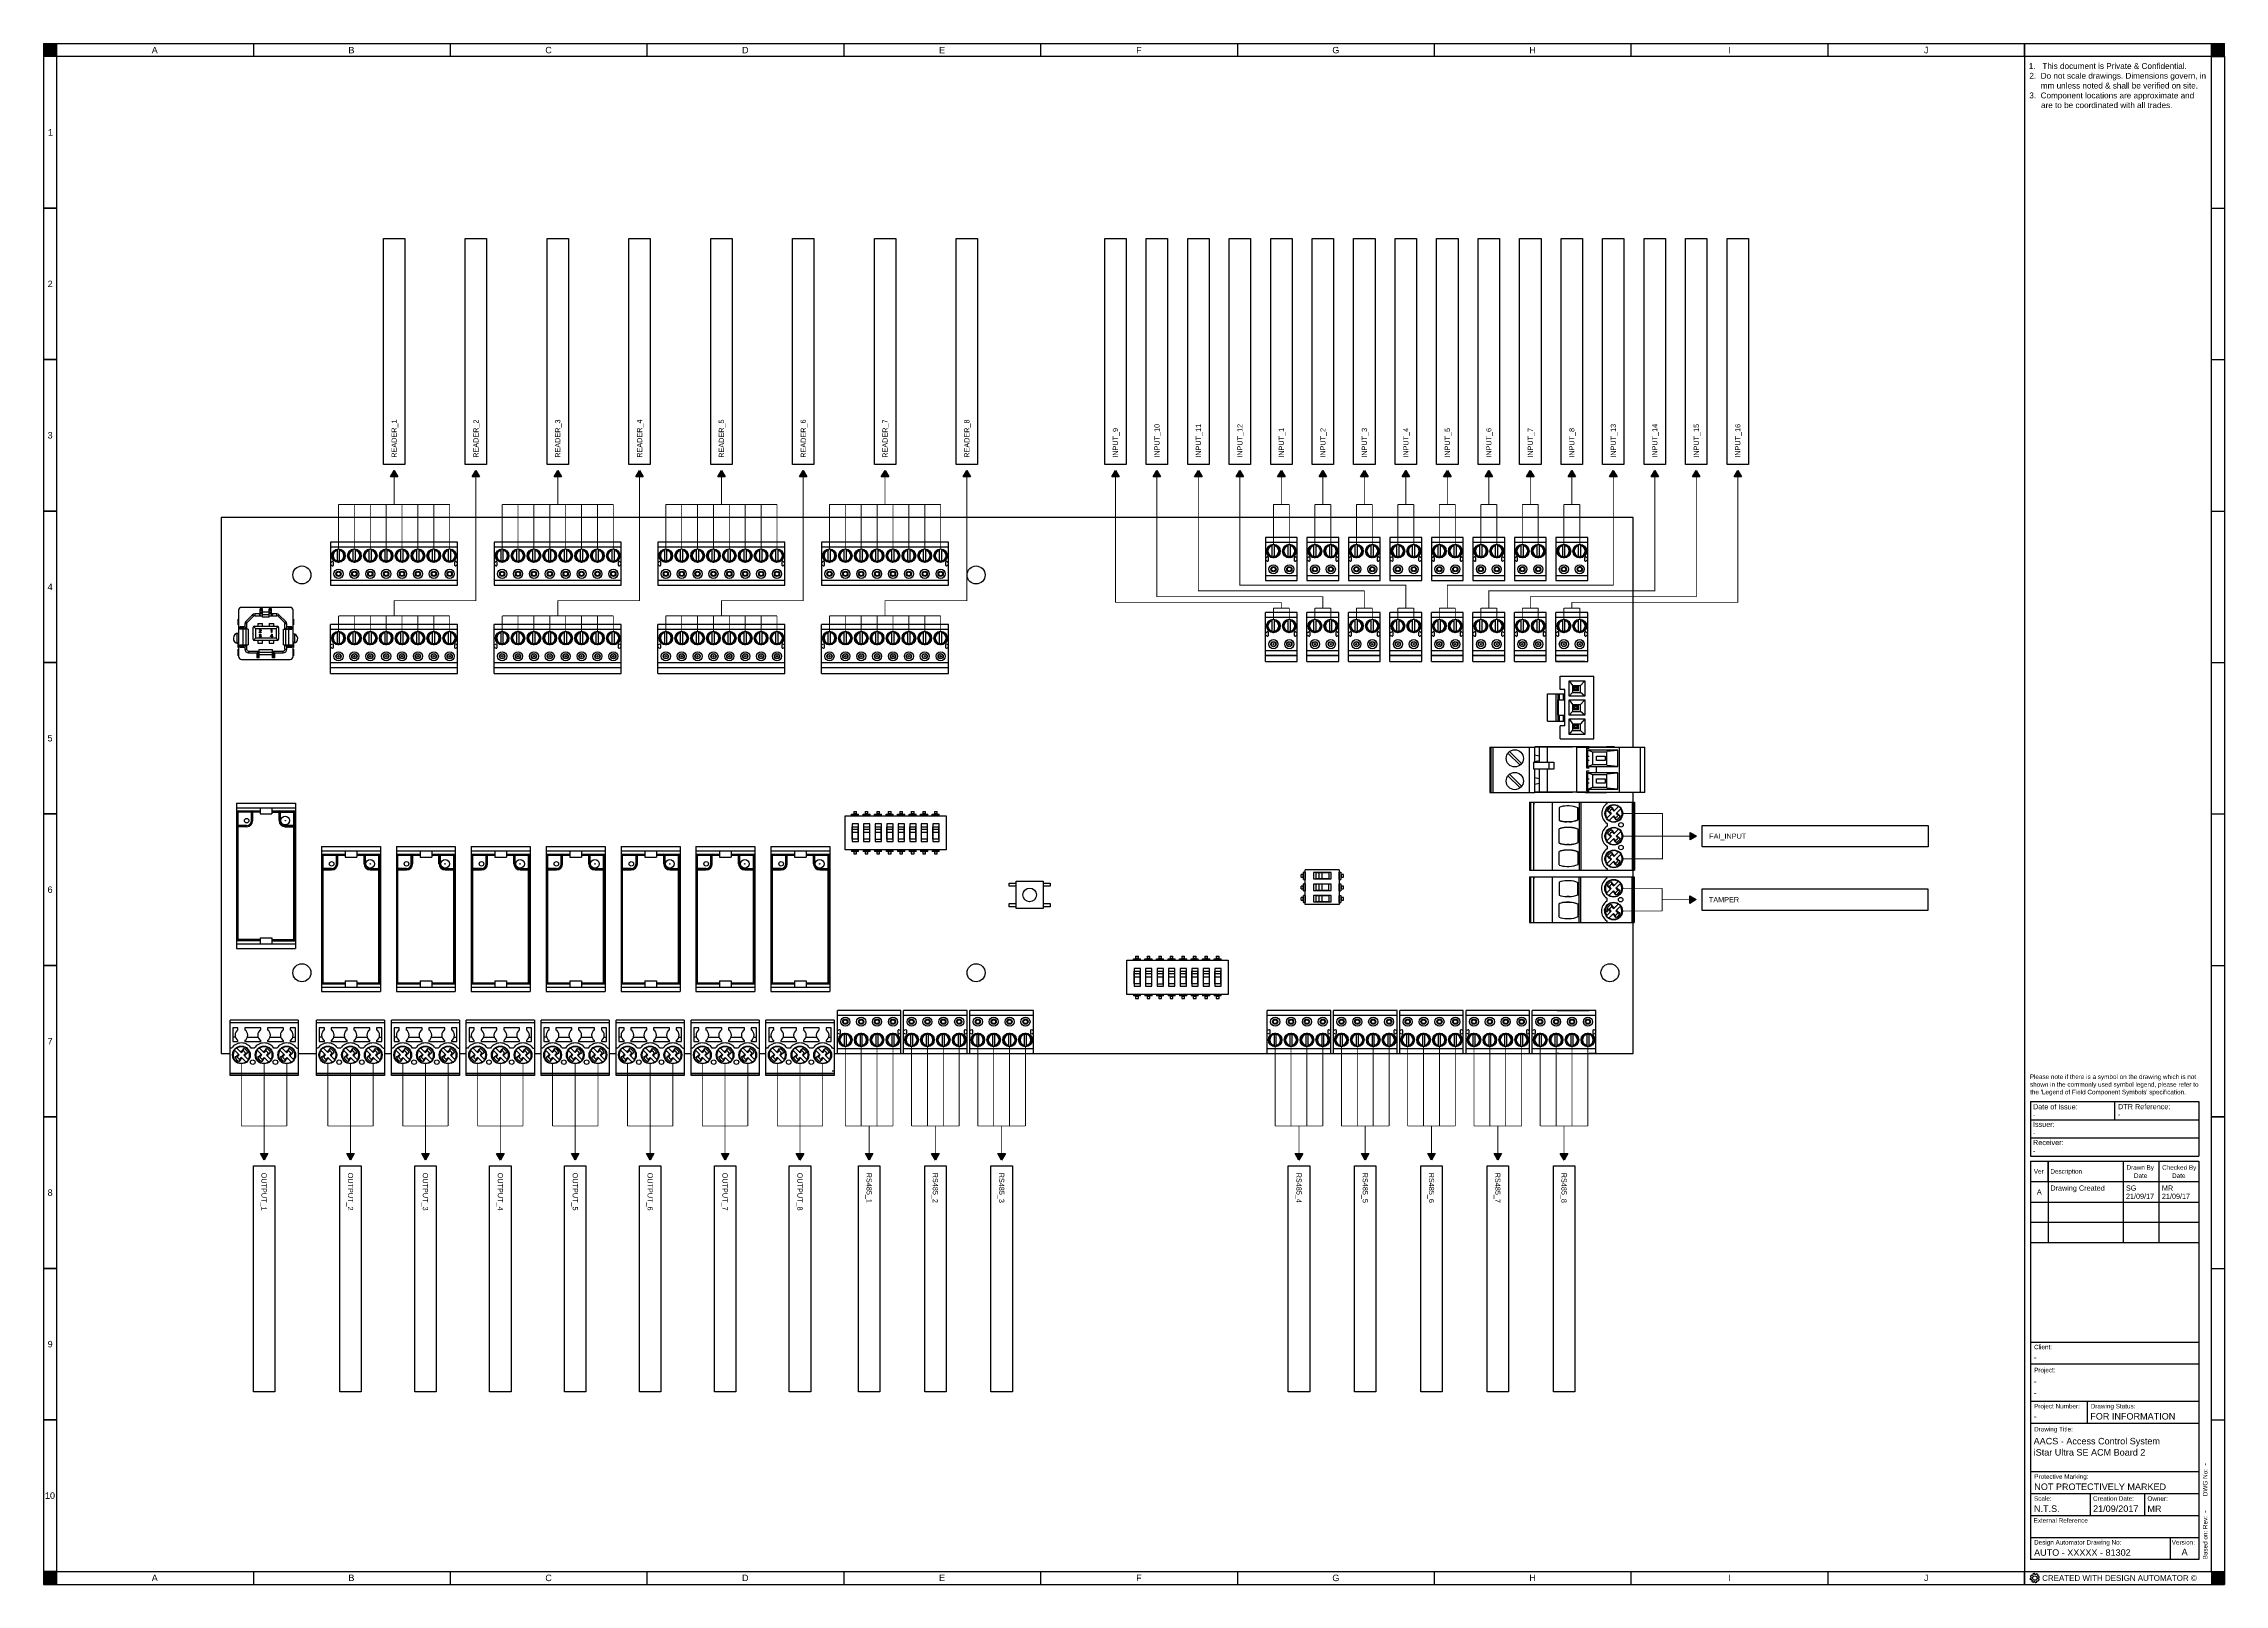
# Paper-space layout 'A1' of a CAD drawing. Header units: millimetres. Extents: x 0 to 841, y 0 to 594.
# The model-space entities are those that its viewports show. They can reach past a viewport. Long polylines and large blocks are cut down to what shows.
import ezdxf
from ezdxf.enums import TextEntityAlignment as Align

# ---------------------------------------------------------------- set-up
doc = ezdxf.new("R2010")
doc.units = ezdxf.units.MM
doc.header["$LTSCALE"] = 10
doc.header["$MEASUREMENT"] = 0
doc.linetypes.add('HIDDEN', pattern=[0.375, 0.25, -0.125])
doc.layers.add('QCIC - VPort', color=6, linetype='Continuous')
doc.layers.get('QCIC - VPort').freeze()
doc.styles.add('QCIC', font='arial.ttf', dxfattribs={"height": 2.25})
doc.styles.get("Standard").update_dxf_attribs({"font": 'arial.ttf'})

# ---------------------------------------------------------------- blocks, each defined once
blk = doc.blocks.new('AUTO - XXXXX - 00000a - MASTER SHEET A1 - 2017 v1 - UK')
h = blk.add_hatch(color=7)
h.dxf.hatch_style = 1
h.paths.add_polyline_path([(5, 594), (0, 594), (0, 589), (5, 589)])
h = blk.add_hatch(color=7)
h.dxf.hatch_style = 1
h.paths.add_polyline_path([(841, 594), (836, 594), (836, 589), (841, 589)])
h = blk.add_hatch(color=7)
h.dxf.hatch_style = 1
h.paths.add_polyline_path([(5, 5), (0, 5), (0, 0), (5, 0)])
h = blk.add_hatch(color=7)
h.dxf.hatch_style = 1
h.paths.add_polyline_path([(841, 5), (836, 5), (836, 0), (841, 0)])
for p, q in [((0, 594), (841, 594)), ((0, 594), (0, 0)), ((5, 589), (0, 589)), ((5, 594), (5, 589)), ((836, 589), (5, 589)), ((5, 589), (5, 5)), ((80.89, 594), (80.89, 589)), ((156.79, 594), (156.79, 589)), ((232.68, 594), (232.68, 589)), ((308.58, 594), (308.58, 589)), ((384.47, 594), (384.47, 589)), ((460.37, 594), (460.37, 589)), ((536.26, 594), (536.26, 589)), ((612.16, 594), (612.16, 589)), ((688.05, 594), (688.05, 589)), ((763.94, 589), (763.94, 594)), ((763.94, 594), (763.94, 589)), ((763.94, 589), (763.94, 5)), ((836, 589), (836, 594)), ((836, 5), (836, 589)), ((836, 589), (841, 589)), ((841, 589), (836, 589)), ((836, 589), (841, 589)), ((841, 589), (841, 594)), ((841, 589), (841, 0)), ((0, 530.6), (5, 530.6)), ((5, 530.6), (0, 530.6)), ((836, 530.6), (841, 530.6)), ((0, 472.2), (5, 472.2)), ((5, 472.2), (0, 472.2)), ((836, 472.2), (841, 472.2)), ((0, 413.8), (5, 413.8)), ((5, 413.8), (0, 413.8)), ((836, 413.8), (841, 413.8)), ((0, 355.4), (5, 355.4)), ((5, 355.4), (0, 355.4)), ((836, 355.4), (841, 355.4)), ((0, 297), (5, 297)), ((5, 297), (0, 297)), ((836, 297), (841, 297)), ((0, 238.6), (5, 238.6)), ((5, 238.6), (0, 238.6)), ((836, 238.6), (841, 238.6)), ((766.19, 186.11), (831.13, 186.11)), ((766.19, 186.11), (766.19, 165.11)), ((798.66, 186.11), (798.66, 179.11)), ((831.2, 186.11), (831.2, 165.11)), ((0, 180.2), (5, 180.2)), ((5, 180.2), (0, 180.2)), ((766.19, 179.11), (831.2, 179.11)), ((836, 180.2), (841, 180.2)), ((766.19, 172.11), (831.2, 172.11)), ((766.19, 165.11), (831.2, 165.11)), ((766.19, 163.18), (831.2, 163.18)), ((766.19, 163.18), (766.19, 9.65)), ((773.02, 155.48), (773.02, 163.18)), ((773.02, 163.18), (773.02, 131.81)), ((802, 163.18), (802, 131.81)), ((815.69, 163.18), (815.69, 131.81)), ((831.2, 163.18), (831.2, 131.81)), ((831.2, 155.18), (766.19, 155.18)), ((773.02, 155.18), (773.02, 131.81)), ((831.2, 154.82), (831.2, 9.65)), ((766.19, 147.39), (831.2, 147.39)), ((766.19, 139.6), (831.2, 139.6)), ((766.19, 131.81), (831.2, 131.81)), ((0, 121.8), (5, 121.8)), ((5, 121.8), (0, 121.8)), ((836, 121.8), (841, 121.8)), ((766.19, 93.42), (831.2, 93.42)), ((766.19, 84.96), (831.11, 84.96)), ((766.19, 70.61), (831.2, 70.61)), ((788.12, 70.61), (788.12, 62.15)), ((0, 63.4), (5, 63.4)), ((5, 63.4), (0, 63.4)), ((766.19, 62.15), (831.11, 62.15)), ((836, 63.4), (841, 63.4)), ((766.19, 43.46), (831.2, 43.46)), ((766.19, 35.01), (831.11, 35.01)), ((789.26, 35.01), (789.26, 26.55)), ((810.34, 26.55), (810.34, 35.01)), ((766.19, 26.55), (831.11, 26.55)), ((766.3, 26.55), (831.11, 26.55)), ((766.19, 18.1), (831.2, 18.1)), ((820.11, 18.1), (820.11, 9.65)), ((831.2, 9.65), (766.19, 9.65)), ((0, 5), (5, 5)), ((5, 5), (0, 5)), ((5, 5), (836, 5)), ((5, 5), (763.94, 5)), ((5, 5), (763.94, 5)), ((5, 5), (5, 0)), ((5, 5), (763.94, 5)), ((5, 5), (763.94, 5)), ((5, 5), (763.94, 5)), ((5, 5), (763.94, 5)), ((5, 5), (763.94, 5)), ((5, 5), (763.94, 5)), ((5, 5), (763.94, 5)), ((5, 5), (763.94, 5)), ((5, 5), (763.94, 5)), ((5, 5), (763.94, 5)), ((5, 5), (763.94, 5)), ((5, 5), (763.94, 5)), ((5, 5), (763.94, 5)), ((5, 5), (763.94, 5)), ((5, 5), (763.94, 5)), ((5, 5), (763.94, 5)), ((5, 5), (763.94, 5)), ((5, 5), (763.94, 5)), ((5, 5), (763.94, 5)), ((5, 5), (763.94, 5)), ((80.89, 5), (80.89, 0)), ((156.79, 5), (156.79, 0)), ((232.68, 5), (232.68, 0)), ((308.58, 5), (308.58, 0)), ((384.47, 5), (384.47, 0)), ((460.37, 5), (460.37, 0)), ((536.26, 5), (536.26, 0)), ((612.16, 5), (612.16, 0)), ((688.05, 5), (688.05, 0)), ((763.94, 0), (763.94, 5)), ((763.94, 5), (763.94, 0)), ((836, 5), (841, 5)), ((836, 5), (836, 0)), ((0, 0), (841, 0)), ((5, 0), (763.94, 0)), ((5, 0), (763.94, 0)), ((5, 0), (763.94, 0)), ((5, 0), (763.94, 0)), ((5, 0), (763.94, 0)), ((5, 0), (763.94, 0)), ((5, 0), (763.94, 0)), ((5, 0), (763.94, 0)), ((5, 0), (763.94, 0)), ((5, 0), (763.94, 0)), ((5, 0), (763.94, 0)), ((5, 0), (763.94, 0)), ((5, 0), (763.94, 0)), ((5, 0), (763.94, 0)), ((5, 0), (763.94, 0)), ((5, 0), (763.94, 0)), ((5, 0), (763.94, 0)), ((5, 0), (763.94, 0)), ((5, 0), (763.94, 0)), ((5, 0), (763.94, 0)), ((5, 0), (763.94, 0)), ((5, 0), (763.94, 0))]:
    blk.add_line(p, q)
blk.add_lwpolyline([(836, 238.6), (841, 238.6), (841, 180.2), (836, 180.2)], close=True)
blk.add_lwpolyline([(836, 238.6), (841, 238.6), (841, 180.2), (836, 180.2)], close=True)
for points in [[(766.85, 1.52, -0.042115), (766.7, 1.71, 0.326671), (766.6, 1.75), (766.44, 1.71, -0.373116), (766.29, 1.79, -0.070637), (766.17, 2.26, -0.362092), (766.26, 2.4), (766.43, 2.45, 0.314673), (766.5, 2.54)], [(766.5, 2.54, -0.043617), (766.54, 2.78, 0.319974), (766.49, 2.88), (766.35, 2.97, -0.366951), (766.3, 3.13, -0.070608), (766.56, 3.55, -0.366435), (766.72, 3.58), (766.87, 3.49, 0.319412), (766.98, 3.51)], [(766.85, 1.52, -0.30945), (766.86, 1.42), (766.77, 1.26, 0.357324), (766.81, 1.09, 0.073567), (767.25, 0.84, 0.380425), (767.41, 0.89), (767.49, 1.03, -0.334571), (767.59, 1.08, 0.041825), (767.82, 1.05)], [(768.22, 3.81, 0.040485), (768, 3.84, -0.319948), (767.92, 3.91), (767.87, 4.08, 0.366927), (767.73, 4.18, 0.072823), (767.24, 4.06, 0.374757), (767.17, 3.9), (767.21, 3.74, -0.328449), (767.16, 3.64, 0.041159), (766.98, 3.51)], [(767.82, 1.05, -0.319655), (767.91, 0.98), (767.95, 0.82, 0.366658), (768.1, 0.72, 0.071735), (768.58, 0.85, 0.369155), (768.65, 1), (768.61, 1.16, -0.322372), (768.65, 1.27, 0.037788), (768.82, 1.39)], [(769, 3.79, 0.071697), (768.57, 4.04, 0.373432), (768.41, 3.99), (768.33, 3.85, -0.327013), (768.22, 3.81)], [(768.82, 1.39, -0.321633), (768.93, 1.4), (769.08, 1.32, 0.368475), (769.24, 1.35, 0.074534), (769.51, 1.79, 0.373891), (769.45, 1.96), (769.31, 2.04, -0.327511), (769.26, 2.14, 0.038117), (769.29, 2.35)], [(769, 3.79, -0.354356), (769.03, 3.63), (768.95, 3.46, 0.306187), (768.96, 3.36)], [(769.29, 2.35, -0.336295), (769.37, 2.44), (769.52, 2.47, 0.382025), (769.63, 2.61, 0.07377), (769.5, 3.1, 0.375666), (769.35, 3.18), (769.19, 3.14, -0.329432), (769.09, 3.18, 0.039167), (768.96, 3.36)]]:
    blk.add_lwpolyline(points, format="xyb")
blk.add_circle((767.9, 2.45), 0.843)
at = {"style": 'QCIC'}
for s, height, p in [('A', 2.5, (41.69, 590.25)), ('B', 2.5, (117.54, 590.25)), ('C', 2.5, (193.48, 590.25)), ('D', 2.5, (269.33, 590.25)), ('E', 2.5, (345.32, 590.25)), ('F', 2.5, (421.31, 590.25)), ('G', 2.5, (496.98, 590.25)), ('H', 2.5, (572.95, 590.25)), ('I', 2.5, (649.61, 590.25)), ('J', 2.5, (725.14, 590.27)), ('1.   This document is Private & Confidential.', 2.25, (765.56, 584.24)), ('2.  Do not scale drawings. Dimensions govern, in', 2.25, (765.81, 580.48)), ('3.  Component locations are approximate and', 2.25, (765.77, 572.9)), ('mm unless noted & shall be verified on site.', 2.25, (770.19, 576.69)), ('are to be coordinated with all trades.', 2.25, (770.29, 569.15)), ('1', 2.5, (1.67, 558.54)), ('2', 2.5, (1.57, 500.14)), ('3', 2.5, (1.54, 441.77)), ('4', 2.5, (1.54, 383.34)), ('5', 2.5, (1.5, 324.97)), ('6', 2.5, (1.52, 266.57)), ('7', 2.5, (1.53, 208.15)), ('shown in the commonly used symbol legend, please refer to', 1.7503, (766.06, 191.88)), ('Please note if there is a symbol on the drawing which is not', 1.7503, (765.95, 194.83)), ("the 'Legend of Field Component Symbols' specification.", 1.7503, (766.1, 188.94)), ('Ver', 1.75, (767.52, 158.35)), ('Description', 1.75, (773.89, 158.35)), ('Drawn By', 1.75, (803.25, 159.87)), ('Checked By', 1.75, (817, 159.86)), ('8', 2.5, (1.54, 149.77)), ('Date', 1.75, (806.12, 156.7)), ('Date', 1.75, (820.84, 156.69)), ('9', 2.5, (1.55, 91.37)), ('Client:', 1.75, (767.61, 90.64)), ('Project:', 1.75, (767.61, 81.76)), ('Project Number:', 1.75, (767.61, 67.83)), ('Drawing Status:', 1.75, (789.44, 67.83)), ('Drawing Title:', 1.75, (767.61, 58.95)), ('Protective Marking:', 1.75, (767.69, 40.69)), ('10', 2.5, (0.51, 32.97)), ('Scale:', 1.75, (767.58, 32.23)), ('Creation Date:', 1.75, (790.36, 32.23)), ('Owner:', 1.75, (811.32, 32.2)), ('External Reference', 1.75, (767.44, 23.78)), ('Design Automator Drawing No:', 1.75, (767.61, 15.33)), ('Version:', 1.75, (820.71, 15.33)), ('A', 2.5, (41.69, 1.25)), ('B', 2.5, (117.54, 1.25)), ('C', 2.5, (193.48, 1.25)), ('D', 2.5, (269.33, 1.25)), ('E', 2.5, (345.32, 1.25)), ('F', 2.5, (421.31, 1.25)), ('G', 2.5, (496.98, 1.25)), ('H', 2.5, (572.95, 1.25)), ('I', 2.5, (649.61, 1.25)), ('J', 2.5, (725.14, 1.27)), ('CREATED WITH DESIGN AUTOMATOR ©', 2.2, (770.72, 1.36))]:
    blk.add_text(s, height=height, dxfattribs=at).set_placement(p)
for s, p in [('DWG No:', (834.48, 34.01)), ('Based on: Rev:', (834.48, 9.65))]:
    blk.add_text(s, height=1.75, rotation=90, dxfattribs=at).set_placement(p)
for tag, p, height in [('DESLINE1', (767.19, 183.13), 2), ('DESLINE2', (799.99, 183.18), 2), ('DATE', (767.19, 180.13), 2), ('DESLINE3', (767.19, 176.38), 2), ('DTR', (799.99, 180.16), 2), ('DESLINE4', (767.19, 169.35), 2), ('RECEIVER', (767.19, 166.21), 2), ('ISSUER', (767.19, 173.18), 2), ('DESCRIPTION11', (773.89, 151.79), 2), ('DW1', (803.04, 151.79), 2), ('CK1', (816.9, 151.79), 2), ('DESCRIPTION12', (773.89, 148.61), 2), ('DESCRIPTION21', (773.89, 144.08), 2), ('DESCRIPTION22', (773.89, 141.01), 2), ('DATE1', (803.04, 148.62), 2), ('DW2', (803.04, 144.08), 2), ('CK2', (816.9, 144.08), 2), ('DATE4', (816.9, 148.62), 2), ('DESCRIPTION31', (773.89, 136.26), 2), ('DESCRIPTION32', (773.89, 133.04), 2), ('DATE2', (803.04, 140.91), 2), ('DW3', (803.04, 136.27), 2), ('DATE3', (803.04, 133.1), 2), ('CK3', (816.9, 136.27), 2), ('DATE5', (816.9, 140.91), 2), ('DATE6', (816.9, 133.1), 2), ('CLIENT', (767.44, 86.35), 2.5), ('PROJECT1', (767.44, 77.04), 2.5), ('PROJECT2', (767.44, 72.72), 2.5), ('PRO.NO', (767.44, 63.54), 2.5), ('STATUS', (789.28, 63.54), 2.5), ('DRAWINGTITLE1', (767.44, 53.97), 2.5), ('DRAWINGTITLE2', (767.44, 49.65), 2.5), ('DRAWINGTITLE3', (767.44, 45.33), 2.5), ('PROTECTIVE.MARKING', (767.69, 36.39), 2.5), ('SCALE', (767.58, 27.94), 2.5), ('XX_XX_XX', (790.36, 27.94), 2.5), ('XXX', (811.32, 27.9), 2.5), ('EXTERNAL_REF', (767.61, 19.48), 2.2), ('DWGNO', (767.61, 11.03), 2.5)]:
    blk.add_attdef(tag, p, '', height=height, dxfattribs=at)
for tag, height, p in [('V1', 2, (769.61, 151.29)), ('V2', 2, (769.61, 143.58)), ('V3', 2, (769.61, 135.77)), ('CHKS1', 2, (771.7, 7.45)), ('CHKS2', 2, (783.01, 7.45)), ('CHKS3', 2, (794.32, 7.45)), ('CHKS4', 2, (805.63, 7.45)), ('CHKS5', 2, (816.93, 7.45)), ('A', 2.5, (825.65, 12.49))]:
    blk.add_attdef(tag, text='', height=height, dxfattribs=at).set_placement(p, align=Align.MIDDLE_CENTER)
for tag, p in [('ARCHREF', (834.51, 45.8)), ('A01', (834.51, 27.56))]:
    blk.add_attdef(tag, p, '', height=2, rotation=90, dxfattribs=at)
blk = doc.blocks.new('SE ACM')
h = blk.add_hatch(color=256)
h.dxf.hatch_style = 1
h.paths.add_polyline_path([(300292, -155749), (300615, -156310), (299968, -156310)])
h = blk.add_hatch(color=256)
h.dxf.hatch_style = 1
h.paths.add_polyline_path([(307392, -155749), (307715, -156310), (307068, -156310)])
h = blk.add_hatch(color=256)
h.dxf.hatch_style = 1
h.paths.add_polyline_path([(314492, -155749), (314815, -156310), (314168, -156310)])
h = blk.add_hatch(color=256)
h.dxf.hatch_style = 1
h.paths.add_polyline_path([(321592, -155749), (321915, -156310), (321268, -156310)])
h = blk.add_hatch(color=256)
h.dxf.hatch_style = 1
h.paths.add_polyline_path([(328692, -155749), (329015, -156310), (328368, -156310)])
h = blk.add_hatch(color=256)
h.dxf.hatch_style = 1
h.paths.add_polyline_path([(335792, -155749), (336115, -156310), (335468, -156310)])
h = blk.add_hatch(color=256)
h.dxf.hatch_style = 1
h.paths.add_polyline_path([(342892, -155749), (343215, -156310), (342568, -156310)])
h = blk.add_hatch(color=256)
h.dxf.hatch_style = 1
h.paths.add_polyline_path([(349992, -155749), (350315, -156310), (349668, -156310)])
h = blk.add_hatch(color=256)
h.dxf.hatch_style = 1
h.paths.add_polyline_path([(362881, -155749), (363204, -156310), (362557, -156310)])
h = blk.add_hatch(color=256)
h.dxf.hatch_style = 1
h.paths.add_polyline_path([(366481, -155749), (366804, -156310), (366157, -156310)])
h = blk.add_hatch(color=256)
h.dxf.hatch_style = 1
h.paths.add_polyline_path([(370081, -155749), (370404, -156310), (369757, -156310)])
h = blk.add_hatch(color=256)
h.dxf.hatch_style = 1
h.paths.add_polyline_path([(373681, -155749), (374004, -156310), (373357, -156310)])
h = blk.add_hatch(color=256)
h.dxf.hatch_style = 1
h.paths.add_polyline_path([(377281, -155749), (377604, -156310), (376957, -156310)])
h = blk.add_hatch(color=256)
h.dxf.hatch_style = 1
h.paths.add_polyline_path([(380881, -155749), (381204, -156310), (380557, -156310)])
h = blk.add_hatch(color=256)
h.dxf.hatch_style = 1
h.paths.add_polyline_path([(384481, -155749), (384804, -156310), (384157, -156310)])
h = blk.add_hatch(color=256)
h.dxf.hatch_style = 1
h.paths.add_polyline_path([(388081, -155749), (388404, -156310), (387757, -156310)])
h = blk.add_hatch(color=256)
h.dxf.hatch_style = 1
h.paths.add_polyline_path([(391681, -155749), (392004, -156310), (391357, -156310)])
h = blk.add_hatch(color=256)
h.dxf.hatch_style = 1
h.paths.add_polyline_path([(395281, -155749), (395604, -156310), (394957, -156310)])
h = blk.add_hatch(color=256)
h.dxf.hatch_style = 1
h.paths.add_polyline_path([(398881, -155749), (399204, -156310), (398557, -156310)])
h = blk.add_hatch(color=256)
h.dxf.hatch_style = 1
h.paths.add_polyline_path([(402481, -155749), (402804, -156310), (402157, -156310)])
h = blk.add_hatch(color=256)
h.dxf.hatch_style = 1
h.paths.add_polyline_path([(406081, -155749), (406404, -156310), (405757, -156310)])
h = blk.add_hatch(color=256)
h.dxf.hatch_style = 1
h.paths.add_polyline_path([(409681, -155749), (410004, -156310), (409357, -156310)])
h = blk.add_hatch(color=256)
h.dxf.hatch_style = 1
h.paths.add_polyline_path([(413281, -155749), (413604, -156310), (412957, -156310)])
h = blk.add_hatch(color=256)
h.dxf.hatch_style = 1
h.paths.add_polyline_path([(416881, -155749), (417204, -156310), (416557, -156310)])
h = blk.add_hatch(color=256)
h.dxf.hatch_style = 1
h.paths.add_polyline_path([(413306, -187480), (412745, -187803), (412745, -187156)])
h = blk.add_hatch(color=256)
h.dxf.hatch_style = 1
h.paths.add_polyline_path([(413281, -192987), (412720, -193311), (412720, -192664)])
h = blk.add_hatch(color=256)
h.dxf.hatch_style = 1
h.paths.add_polyline_path([(289010, -215575), (288686, -215015), (289334, -215015)])
h = blk.add_hatch(color=256)
h.dxf.hatch_style = 1
h.paths.add_polyline_path([(296510, -215575), (296186, -215015), (296834, -215015)])
h = blk.add_hatch(color=256)
h.dxf.hatch_style = 1
h.paths.add_polyline_path([(303010, -215575), (302686, -215015), (303334, -215015)])
h = blk.add_hatch(color=256)
h.dxf.hatch_style = 1
h.paths.add_polyline_path([(309510, -215575), (309186, -215015), (309834, -215015)])
h = blk.add_hatch(color=256)
h.dxf.hatch_style = 1
h.paths.add_polyline_path([(316010, -215575), (315686, -215015), (316334, -215015)])
h = blk.add_hatch(color=256)
h.dxf.hatch_style = 1
h.paths.add_polyline_path([(322510, -215575), (322186, -215015), (322834, -215015)])
h = blk.add_hatch(color=256)
h.dxf.hatch_style = 1
h.paths.add_polyline_path([(329010, -215575), (328686, -215015), (329334, -215015)])
h = blk.add_hatch(color=256)
h.dxf.hatch_style = 1
h.paths.add_polyline_path([(335510, -215575), (335186, -215015), (335834, -215015)])
h = blk.add_hatch(color=256)
h.dxf.hatch_style = 1
h.paths.add_polyline_path([(341509, -215575), (341185, -215015), (341832, -215015)])
h = blk.add_hatch(color=256)
h.dxf.hatch_style = 1
h.paths.add_polyline_path([(347259, -215575), (346935, -215015), (347582, -215015)])
h = blk.add_hatch(color=256)
h.dxf.hatch_style = 1
h.paths.add_polyline_path([(353009, -215575), (352685, -215015), (353332, -215015)])
h = blk.add_hatch(color=256)
h.dxf.hatch_style = 1
h.paths.add_polyline_path([(378809, -215575), (378485, -215015), (379132, -215015)])
h = blk.add_hatch(color=256)
h.dxf.hatch_style = 1
h.paths.add_polyline_path([(384559, -215575), (384235, -215015), (384882, -215015)])
h = blk.add_hatch(color=256)
h.dxf.hatch_style = 1
h.paths.add_polyline_path([(390309, -215575), (389985, -215015), (390632, -215015)])
h = blk.add_hatch(color=256)
h.dxf.hatch_style = 1
h.paths.add_polyline_path([(396059, -215575), (395735, -215015), (396382, -215015)])
h = blk.add_hatch(color=256)
h.dxf.hatch_style = 1
h.paths.add_polyline_path([(401809, -215575), (401485, -215015), (402132, -215015)])
at = {"linetype": 'Continuous'}
for p, q in [((285292, -159823), (285292, -206323)), ((407792, -159823), (285292, -159823)), ((404622, -159823), (403992, -159823)), ((407792, -179745), (407792, -159823)), ((294780, -161967), (294780, -165707)), ((305803, -161967), (294780, -161967)), ((294780, -162383), (305803, -162383)), ((295370, -163691), (295370, -162606)), ((295567, -163691), (295567, -162606)), ((296748, -163691), (296748, -162606)), ((296945, -163691), (296945, -162606)), ((298126, -163691), (298126, -162606)), ((298323, -163691), (298323, -162606)), ((299504, -163691), (299504, -162606)), ((299701, -163691), (299701, -162606)), ((300882, -163691), (300882, -162606)), ((301079, -163691), (301079, -162606)), ((302260, -163691), (302260, -162606)), ((302457, -163691), (302457, -162606)), ((303638, -163691), (303638, -162606)), ((303835, -163691), (303835, -162606)), ((305016, -163691), (305016, -162606)), ((305213, -163691), (305213, -162606)), ((305803, -165707), (305803, -161967)), ((308980, -161967), (308980, -165707)), ((320003, -161967), (308980, -161967)), ((308980, -162383), (320003, -162383)), ((309570, -163691), (309570, -162606)), ((309767, -163691), (309767, -162606)), ((310948, -163691), (310948, -162606)), ((311145, -163691), (311145, -162606)), ((312326, -163691), (312326, -162606)), ((312523, -163691), (312523, -162606)), ((313704, -163691), (313704, -162606)), ((313901, -163691), (313901, -162606)), ((315082, -163691), (315082, -162606)), ((315279, -163691), (315279, -162606)), ((316460, -163691), (316460, -162606)), ((316657, -163691), (316657, -162606)), ((317838, -163691), (317838, -162606)), ((318035, -163691), (318035, -162606)), ((319216, -163691), (319216, -162606)), ((319413, -163691), (319413, -162606)), ((320003, -165707), (320003, -161967)), ((323180, -161967), (323180, -165707)), ((334203, -161967), (323180, -161967)), ((323180, -162383), (334203, -162383)), ((323770, -163691), (323770, -162606)), ((323967, -163691), (323967, -162606)), ((325148, -163691), (325148, -162606)), ((325345, -163691), (325345, -162606)), ((326526, -163691), (326526, -162606)), ((326723, -163691), (326723, -162606)), ((327904, -163691), (327904, -162606)), ((328101, -163691), (328101, -162606)), ((329282, -163691), (329282, -162606)), ((329479, -163691), (329479, -162606)), ((330660, -163691), (330660, -162606)), ((330857, -163691), (330857, -162606)), ((332038, -163691), (332038, -162606)), ((332235, -163691), (332235, -162606)), ((333416, -163691), (333416, -162606)), ((333613, -163691), (333613, -162606)), ((334203, -165707), (334203, -161967)), ((337380, -161967), (337380, -165707)), ((348403, -161967), (337380, -161967)), ((337380, -162383), (348403, -162383)), ((337970, -163691), (337970, -162606)), ((338167, -163691), (338167, -162606)), ((339348, -163691), (339348, -162606)), ((339545, -163691), (339545, -162606)), ((340726, -163691), (340726, -162606)), ((340923, -163691), (340923, -162606)), ((342104, -163691), (342104, -162606)), ((342301, -163691), (342301, -162606)), ((343482, -163691), (343482, -162606)), ((343679, -163691), (343679, -162606)), ((344860, -163691), (344860, -162606)), ((345057, -163691), (345057, -162606)), ((346238, -163691), (346238, -162606)), ((346435, -163691), (346435, -162606)), ((347616, -163691), (347616, -162606)), ((347813, -163691), (347813, -162606)), ((348403, -165707), (348403, -161967)), ((378659, -161567), (375903, -161567)), ((375903, -161567), (375903, -165307)), ((375903, -161983), (378659, -161983)), ((376043, -162530), (376141, -162528)), ((376175, -162469), (376128, -162383)), ((376493, -163291), (376493, -162206)), ((376690, -163291), (376690, -162206)), ((377055, -162383), (377008, -162469)), ((377042, -162528), (377140, -162530)), ((377421, -162530), (377519, -162528)), ((377553, -162469), (377506, -162383)), ((377871, -163291), (377871, -162206)), ((378068, -163291), (378068, -162206)), ((378433, -162383), (378386, -162469)), ((378420, -162528), (378518, -162530)), ((378659, -165307), (378659, -161567)), ((382259, -161567), (379503, -161567)), ((379503, -161567), (379503, -165307)), ((379503, -161983), (382259, -161983)), ((379643, -162530), (379741, -162528)), ((379775, -162469), (379728, -162383)), ((380093, -163291), (380093, -162206)), ((380290, -163291), (380290, -162206)), ((380655, -162383), (380608, -162469)), ((380642, -162528), (380740, -162530)), ((381021, -162530), (381119, -162528)), ((381153, -162469), (381106, -162383)), ((381471, -163291), (381471, -162206)), ((381668, -163291), (381668, -162206)), ((382033, -162383), (381986, -162469)), ((382020, -162528), (382118, -162530)), ((382259, -165307), (382259, -161567)), ((385859, -161567), (383103, -161567)), ((383103, -161567), (383103, -165307)), ((383103, -161983), (385859, -161983)), ((383243, -162530), (383341, -162528)), ((383375, -162469), (383328, -162383)), ((383693, -163291), (383693, -162206)), ((383890, -163291), (383890, -162206)), ((384255, -162383), (384208, -162469)), ((384242, -162528), (384340, -162530)), ((384621, -162530), (384719, -162528)), ((384753, -162469), (384706, -162383)), ((385071, -163291), (385071, -162206)), ((385268, -163291), (385268, -162206)), ((385633, -162383), (385586, -162469)), ((385620, -162528), (385718, -162530)), ((385859, -165307), (385859, -161567)), ((389459, -161567), (386703, -161567)), ((386703, -161567), (386703, -165307)), ((386703, -161983), (389459, -161983)), ((386843, -162530), (386941, -162528)), ((386975, -162469), (386928, -162383)), ((387293, -163291), (387293, -162206)), ((387490, -163291), (387490, -162206)), ((387855, -162383), (387808, -162469)), ((387842, -162528), (387940, -162530)), ((388221, -162530), (388319, -162528)), ((388353, -162469), (388306, -162383)), ((388671, -163291), (388671, -162206)), ((388868, -163291), (388868, -162206)), ((389233, -162383), (389186, -162469)), ((389220, -162528), (389318, -162530)), ((389459, -165307), (389459, -161567)), ((393059, -161567), (390303, -161567)), ((390303, -161567), (390303, -165307)), ((390303, -161983), (393059, -161983)), ((390443, -162530), (390541, -162528)), ((390575, -162469), (390528, -162383)), ((390893, -163291), (390893, -162206)), ((391090, -163291), (391090, -162206)), ((391455, -162383), (391408, -162469)), ((391442, -162528), (391540, -162530)), ((391821, -162530), (391919, -162528)), ((391953, -162469), (391906, -162383)), ((392271, -163291), (392271, -162206)), ((392468, -163291), (392468, -162206)), ((392833, -162383), (392786, -162469)), ((392820, -162528), (392918, -162530)), ((393059, -165307), (393059, -161567)), ((396659, -161567), (393903, -161567)), ((393903, -161567), (393903, -165307)), ((393903, -161983), (396659, -161983)), ((394043, -162530), (394141, -162528)), ((394175, -162469), (394128, -162383)), ((394493, -163291), (394493, -162206)), ((394690, -163291), (394690, -162206)), ((395055, -162383), (395008, -162469)), ((395042, -162528), (395140, -162530)), ((395421, -162530), (395519, -162528)), ((395553, -162469), (395506, -162383)), ((395871, -163291), (395871, -162206)), ((396068, -163291), (396068, -162206)), ((396433, -162383), (396386, -162469)), ((396420, -162528), (396518, -162530)), ((396659, -165307), (396659, -161567)), ((400259, -161567), (397503, -161567)), ((397503, -161567), (397503, -165307)), ((397503, -161983), (400259, -161983)), ((397643, -162530), (397741, -162528)), ((397775, -162469), (397728, -162383)), ((398093, -163291), (398093, -162206)), ((398290, -163291), (398290, -162206)), ((398655, -162383), (398608, -162469)), ((398642, -162528), (398740, -162530)), ((399021, -162530), (399119, -162528)), ((399153, -162469), (399106, -162383)), ((399471, -163291), (399471, -162206)), ((399668, -163291), (399668, -162206)), ((400033, -162383), (399986, -162469)), ((400020, -162528), (400118, -162530)), ((400259, -165307), (400259, -161567)), ((403859, -161567), (401103, -161567)), ((401103, -161567), (401103, -165307)), ((401103, -161983), (403859, -161983)), ((401355, -161567), (401197, -161567)), ((401243, -162530), (401341, -162528)), ((401375, -162469), (401328, -162383)), ((401693, -163291), (401693, -162206)), ((401890, -163291), (401890, -162206)), ((402255, -162383), (402208, -162469)), ((402242, -162528), (402340, -162530)), ((402621, -162530), (402719, -162528)), ((402753, -162469), (402706, -162383)), ((403071, -163291), (403071, -162206)), ((403268, -163291), (403268, -162206)), ((403633, -162383), (403586, -162469)), ((403620, -162528), (403718, -162530)), ((403859, -165307), (403859, -161567)), ((294957, -163662), (294868, -163713)), ((294868, -163978), (294957, -164029)), ((294920, -162930), (295019, -162928)), ((295053, -162869), (295005, -162783)), ((295016, -163696), (295016, -163995)), ((295435, -163649), (295384, -163733)), ((295554, -163733), (295503, -163649)), ((295933, -162783), (295885, -162869)), ((295919, -162928), (296017, -162930)), ((296298, -162930), (296396, -162928)), ((296431, -162869), (296383, -162783)), ((296813, -163649), (296762, -163733)), ((296932, -163733), (296881, -163649)), ((297311, -162783), (297263, -162869)), ((297297, -162928), (297395, -162930)), ((297676, -162930), (297774, -162928)), ((297809, -162869), (297761, -162783)), ((298191, -163649), (298140, -163733)), ((298310, -163733), (298259, -163649)), ((298688, -162783), (298641, -162869)), ((298675, -162928), (298773, -162930)), ((299054, -162930), (299152, -162928)), ((299186, -162869), (299139, -162783)), ((299569, -163649), (299518, -163733)), ((299687, -163733), (299637, -163649)), ((300066, -162783), (300019, -162869)), ((300053, -162928), (300151, -162930)), ((300432, -162930), (300530, -162928)), ((300564, -162869), (300517, -162783)), ((300947, -163649), (300896, -163733)), ((301065, -163733), (301015, -163649)), ((301444, -162783), (301397, -162869)), ((301431, -162928), (301529, -162930)), ((301810, -162930), (301908, -162928)), ((301942, -162869), (301895, -162783)), ((302325, -163649), (302274, -163733)), ((302443, -163733), (302393, -163649)), ((302822, -162783), (302775, -162869)), ((302809, -162928), (302907, -162930)), ((303188, -162930), (303286, -162928)), ((303320, -162869), (303273, -162783)), ((303702, -163649), (303652, -163733)), ((303821, -163733), (303771, -163649)), ((304200, -162783), (304153, -162869)), ((304187, -162928), (304285, -162930)), ((304566, -162930), (304664, -162928)), ((304698, -162869), (304651, -162783)), ((305080, -163649), (305030, -163733)), ((305199, -163733), (305149, -163649)), ((305578, -162783), (305531, -162869)), ((305565, -162928), (305663, -162930)), ((305567, -163995), (305567, -163696)), ((305715, -163713), (305626, -163662)), ((305626, -164029), (305715, -163978)), ((309157, -163662), (309068, -163713)), ((309068, -163978), (309157, -164029)), ((309120, -162930), (309219, -162928)), ((309253, -162869), (309205, -162783)), ((309216, -163696), (309216, -163995)), ((309635, -163649), (309584, -163733)), ((309754, -163733), (309703, -163649)), ((310133, -162783), (310085, -162869)), ((310119, -162928), (310217, -162930)), ((310498, -162930), (310596, -162928)), ((310631, -162869), (310583, -162783)), ((311013, -163649), (310962, -163733)), ((311132, -163733), (311081, -163649)), ((311511, -162783), (311463, -162869)), ((311497, -162928), (311595, -162930)), ((311876, -162930), (311974, -162928)), ((312009, -162869), (311961, -162783)), ((312391, -163649), (312340, -163733)), ((312510, -163733), (312459, -163649)), ((312888, -162783), (312841, -162869)), ((312875, -162928), (312973, -162930)), ((313254, -162930), (313352, -162928)), ((313386, -162869), (313339, -162783)), ((313769, -163649), (313718, -163733)), ((313887, -163733), (313837, -163649)), ((314266, -162783), (314219, -162869)), ((314253, -162928), (314351, -162930)), ((314632, -162930), (314730, -162928)), ((314764, -162869), (314717, -162783)), ((315147, -163649), (315096, -163733)), ((315265, -163733), (315215, -163649)), ((315644, -162783), (315597, -162869)), ((315631, -162928), (315729, -162930)), ((316010, -162930), (316108, -162928)), ((316142, -162869), (316095, -162783)), ((316525, -163649), (316474, -163733)), ((316643, -163733), (316593, -163649)), ((317022, -162783), (316975, -162869)), ((317009, -162928), (317107, -162930)), ((317388, -162930), (317486, -162928)), ((317520, -162869), (317473, -162783)), ((317902, -163649), (317852, -163733)), ((318021, -163733), (317971, -163649)), ((318400, -162783), (318353, -162869)), ((318387, -162928), (318485, -162930)), ((318766, -162930), (318864, -162928)), ((318898, -162869), (318851, -162783)), ((319280, -163649), (319230, -163733)), ((319399, -163733), (319349, -163649)), ((319778, -162783), (319731, -162869)), ((319765, -162928), (319863, -162930)), ((319767, -163995), (319767, -163696)), ((319915, -163713), (319826, -163662)), ((319826, -164029), (319915, -163978)), ((323357, -163662), (323268, -163713)), ((323268, -163978), (323357, -164029)), ((323320, -162930), (323419, -162928)), ((323453, -162869), (323405, -162783)), ((323416, -163696), (323416, -163995)), ((323835, -163649), (323784, -163733)), ((323954, -163733), (323903, -163649)), ((324333, -162783), (324285, -162869)), ((324319, -162928), (324417, -162930)), ((324698, -162930), (324796, -162928)), ((324831, -162869), (324783, -162783)), ((325213, -163649), (325162, -163733)), ((325332, -163733), (325281, -163649)), ((325711, -162783), (325663, -162869)), ((325697, -162928), (325795, -162930)), ((326076, -162930), (326174, -162928)), ((326209, -162869), (326161, -162783)), ((326591, -163649), (326540, -163733)), ((326710, -163733), (326659, -163649)), ((327088, -162783), (327041, -162869)), ((327075, -162928), (327173, -162930)), ((327454, -162930), (327552, -162928)), ((327586, -162869), (327539, -162783)), ((327969, -163649), (327918, -163733)), ((328087, -163733), (328037, -163649)), ((328466, -162783), (328419, -162869)), ((328453, -162928), (328551, -162930)), ((328832, -162930), (328930, -162928)), ((328964, -162869), (328917, -162783)), ((329347, -163649), (329296, -163733)), ((329465, -163733), (329415, -163649)), ((329844, -162783), (329797, -162869)), ((329831, -162928), (329929, -162930)), ((330210, -162930), (330308, -162928)), ((330342, -162869), (330295, -162783)), ((330725, -163649), (330674, -163733)), ((330843, -163733), (330793, -163649)), ((331222, -162783), (331175, -162869)), ((331209, -162928), (331307, -162930)), ((331588, -162930), (331686, -162928)), ((331720, -162869), (331673, -162783)), ((332102, -163649), (332052, -163733)), ((332221, -163733), (332171, -163649)), ((332600, -162783), (332553, -162869)), ((332587, -162928), (332685, -162930)), ((332966, -162930), (333064, -162928)), ((333098, -162869), (333051, -162783)), ((333480, -163649), (333430, -163733)), ((333599, -163733), (333549, -163649)), ((333978, -162783), (333931, -162869)), ((333965, -162928), (334063, -162930)), ((333967, -163995), (333967, -163696)), ((334115, -163713), (334026, -163662)), ((334026, -164029), (334115, -163978)), ((337557, -163662), (337468, -163713)), ((337468, -163978), (337557, -164029)), ((337520, -162930), (337619, -162928)), ((337653, -162869), (337605, -162783)), ((337616, -163696), (337616, -163995)), ((338035, -163649), (337984, -163733)), ((338154, -163733), (338103, -163649)), ((338533, -162783), (338485, -162869)), ((338519, -162928), (338617, -162930)), ((338898, -162930), (338996, -162928)), ((339031, -162869), (338983, -162783)), ((339413, -163649), (339362, -163733)), ((339532, -163733), (339481, -163649)), ((339911, -162783), (339863, -162869)), ((339897, -162928), (339995, -162930)), ((340276, -162930), (340374, -162928)), ((340409, -162869), (340361, -162783)), ((340791, -163649), (340740, -163733)), ((340910, -163733), (340859, -163649)), ((341288, -162783), (341241, -162869)), ((341275, -162928), (341373, -162930)), ((341654, -162930), (341752, -162928)), ((341786, -162869), (341739, -162783)), ((342169, -163649), (342118, -163733)), ((342287, -163733), (342237, -163649)), ((342666, -162783), (342619, -162869)), ((342653, -162928), (342751, -162930)), ((343032, -162930), (343130, -162928)), ((343164, -162869), (343117, -162783)), ((343547, -163649), (343496, -163733)), ((343665, -163733), (343615, -163649)), ((344044, -162783), (343997, -162869)), ((344031, -162928), (344129, -162930)), ((344410, -162930), (344508, -162928)), ((344542, -162869), (344495, -162783)), ((344925, -163649), (344874, -163733)), ((345043, -163733), (344993, -163649)), ((345422, -162783), (345375, -162869)), ((345409, -162928), (345507, -162930)), ((345788, -162930), (345886, -162928)), ((345920, -162869), (345873, -162783)), ((346302, -163649), (346252, -163733)), ((346421, -163733), (346371, -163649)), ((346800, -162783), (346753, -162869)), ((346787, -162928), (346885, -162930)), ((347166, -162930), (347264, -162928)), ((347298, -162869), (347251, -162783)), ((347680, -163649), (347630, -163733)), ((347799, -163733), (347749, -163649)), ((348178, -162783), (348131, -162869)), ((348165, -162928), (348263, -162930)), ((348167, -163995), (348167, -163696)), ((348315, -163713), (348226, -163662)), ((348226, -164029), (348315, -163978)), ((376080, -163262), (375991, -163313)), ((375991, -163578), (376080, -163629)), ((376139, -163296), (376139, -163595)), ((376558, -163249), (376507, -163333)), ((376676, -163333), (376626, -163249)), ((377936, -163249), (377885, -163333)), ((378054, -163333), (378004, -163249)), ((378422, -163595), (378422, -163296)), ((378570, -163313), (378481, -163262)), ((378481, -163629), (378570, -163578)), ((379680, -163262), (379591, -163313)), ((379591, -163578), (379680, -163629)), ((379739, -163296), (379739, -163595)), ((380158, -163249), (380107, -163333)), ((380276, -163333), (380226, -163249)), ((381536, -163249), (381485, -163333)), ((381654, -163333), (381604, -163249)), ((382022, -163595), (382022, -163296)), ((382170, -163313), (382081, -163262)), ((382081, -163629), (382170, -163578)), ((383280, -163262), (383191, -163313)), ((383191, -163578), (383280, -163629)), ((383339, -163296), (383339, -163595)), ((383758, -163249), (383707, -163333)), ((383876, -163333), (383826, -163249)), ((385136, -163249), (385085, -163333)), ((385254, -163333), (385204, -163249)), ((385622, -163595), (385622, -163296)), ((385770, -163313), (385681, -163262)), ((385681, -163629), (385770, -163578)), ((386880, -163262), (386791, -163313)), ((386791, -163578), (386880, -163629)), ((386939, -163296), (386939, -163595)), ((387358, -163249), (387307, -163333)), ((387476, -163333), (387426, -163249)), ((388736, -163249), (388685, -163333)), ((388854, -163333), (388804, -163249)), ((389222, -163595), (389222, -163296)), ((389370, -163313), (389281, -163262)), ((389281, -163629), (389370, -163578)), ((390480, -163262), (390391, -163313)), ((390391, -163578), (390480, -163629)), ((390539, -163296), (390539, -163595)), ((390958, -163249), (390907, -163333)), ((391076, -163333), (391026, -163249)), ((392336, -163249), (392285, -163333)), ((392454, -163333), (392404, -163249)), ((392822, -163595), (392822, -163296)), ((392970, -163313), (392881, -163262)), ((392881, -163629), (392970, -163578)), ((394080, -163262), (393991, -163313)), ((393991, -163578), (394080, -163629)), ((394139, -163296), (394139, -163595)), ((394558, -163249), (394507, -163333)), ((394676, -163333), (394626, -163249)), ((395936, -163249), (395885, -163333)), ((396054, -163333), (396004, -163249)), ((396422, -163595), (396422, -163296)), ((396570, -163313), (396481, -163262)), ((396481, -163629), (396570, -163578)), ((397680, -163262), (397591, -163313)), ((397591, -163578), (397680, -163629)), ((397739, -163296), (397739, -163595)), ((398158, -163249), (398107, -163333)), ((398276, -163333), (398226, -163249)), ((399536, -163249), (399485, -163333)), ((399654, -163333), (399604, -163249)), ((401758, -163249), (401707, -163333)), ((401876, -163333), (401826, -163249)), ((403136, -163249), (403085, -163333)), ((403264, -164126), (403126, -164126)), ((403254, -163333), (403204, -163249)), ((403622, -163595), (403622, -163296)), ((403770, -163313), (403681, -163262)), ((403681, -163629), (403770, -163578)), ((305803, -165292), (294780, -165292)), ((294780, -165707), (305803, -165707)), ((320003, -165292), (308980, -165292)), ((308980, -165707), (320003, -165707)), ((334203, -165292), (323180, -165292)), ((323180, -165707), (334203, -165707)), ((348403, -165292), (337380, -165292)), ((337380, -165707), (348403, -165707)), ((378659, -164892), (375903, -164892)), ((375903, -165307), (378659, -165307)), ((382259, -164892), (379503, -164892)), ((379503, -165307), (382259, -165307)), ((385859, -164892), (383103, -164892)), ((383103, -165307), (385859, -165307)), ((389459, -164892), (386703, -164892)), ((386703, -165307), (389459, -165307)), ((393059, -164892), (390303, -164892)), ((390303, -165307), (393059, -165307)), ((396659, -164892), (393903, -164892)), ((393903, -165307), (396659, -165307)), ((400259, -164892), (397503, -164892)), ((397503, -165307), (400259, -165307)), ((403859, -164892), (401103, -164892)), ((401103, -165307), (403859, -165307)), ((286794, -167888), (286794, -171888)), ((291274, -167633), (287050, -167633)), ((287990, -168295), (287436, -168849)), ((288096, -168400), (287542, -168955)), ((288096, -168400), (287990, -168295)), ((288202, -168207), (288202, -168357)), ((288866, -168207), (288202, -168207)), ((288202, -168357), (288866, -168357)), ((288552, -168207), (288670, -168325)), ((288670, -168357), (288670, -167758)), ((288866, -167758), (288670, -167758)), ((288670, -167798), (288866, -167798)), ((288670, -167916), (288866, -167916)), ((288866, -168089), (288670, -168089)), ((288866, -168487), (288866, -167758)), ((288866, -168019), (289457, -168019)), ((289457, -168270), (288866, -168270)), ((289457, -168487), (289457, -167758)), ((289654, -167758), (289457, -167758)), ((289457, -167798), (289654, -167798)), ((289457, -167916), (289654, -167916)), ((289654, -168089), (289457, -168089)), ((290121, -168207), (289457, -168207)), ((289457, -168357), (290121, -168357)), ((289654, -168357), (289654, -167758)), ((289772, -168207), (289654, -168325)), ((290121, -168357), (290121, -168207)), ((290333, -168295), (290227, -168400)), ((290781, -168955), (290227, -168400)), ((290887, -168849), (290333, -168295)), ((291529, -171888), (291529, -167888)), ((378659, -168067), (375903, -168067)), ((375903, -172319), (375903, -168067)), ((378659, -172319), (378659, -168067)), ((382259, -168067), (379503, -168067)), ((379503, -172319), (379503, -168067)), ((382259, -172319), (382259, -168067)), ((385859, -168067), (383103, -168067)), ((383103, -172319), (383103, -168067)), ((385859, -172319), (385859, -168067)), ((389459, -168067), (386703, -168067)), ((386703, -172319), (386703, -168067)), ((389459, -172319), (389459, -168067)), ((393059, -168067), (390303, -168067)), ((390303, -172319), (390303, -168067)), ((393059, -172319), (393059, -168067)), ((396659, -168067), (393903, -168067)), ((393903, -172319), (393903, -168067)), ((396659, -172319), (396659, -168067)), ((400259, -168067), (397503, -168067)), ((397503, -172319), (397503, -168067)), ((400259, -172319), (400259, -168067)), ((403859, -168067), (401103, -168067)), ((401103, -172319), (401103, -168067)), ((403859, -172319), (403859, -168067)), ((286677, -169925), (286553, -169952)), ((286677, -170750), (286677, -169925)), ((286748, -169150), (286748, -168658)), ((286794, -168658), (286748, -168658)), ((286748, -169150), (286794, -169150)), ((286920, -169514), (286920, -169317)), ((287349, -169317), (286920, -169317)), ((287636, -169514), (286920, -169514)), ((286957, -169317), (286957, -169514)), ((287075, -169317), (287075, -169514)), ((287136, -169363), (287136, -169514)), ((287136, -169363), (287254, -169481)), ((287349, -169363), (287136, -169363)), ((287182, -170892), (287182, -169514)), ((287254, -169481), (287254, -169514)), ((287498, -169481), (287254, -169481)), ((287349, -169060), (287349, -169363)), ((287498, -169060), (287349, -169060)), ((287349, -169363), (287467, -169481)), ((287433, -169514), (287433, -170892)), ((287436, -168849), (287542, -168955)), ((287498, -169060), (287498, -169481)), ((287636, -169514), (287636, -170892)), ((288023, -169866), (288059, -169830)), ((288023, -169910), (288059, -169946)), ((288059, -169830), (288059, -169380)), ((288059, -170396), (288059, -169946)), ((288094, -169297), (288256, -169459)), ((288177, -169262), (290146, -169262)), ((288256, -169459), (288256, -170317)), ((288256, -169459), (290067, -169459)), ((288473, -169030), (288473, -169262)), ((288473, -169030), (288866, -169030)), ((288718, -169649), (288571, -169783)), ((288571, -169809), (288571, -169783)), ((288760, -169809), (288571, -169809)), ((288571, -170164), (288576, -170180)), ((288571, -170164), (288597, -170164)), ((288582, -169595), (288576, -169616)), ((288603, -169616), (288576, -169616)), ((288582, -170008), (288576, -170030)), ((288603, -170030), (288576, -170030)), ((288576, -170180), (288587, -170196)), ((288603, -169574), (288582, -169595)), ((288603, -169987), (288582, -170008)), ((288587, -170196), (288603, -170207)), ((288603, -170175), (288597, -170164)), ((288624, -169563), (288603, -169574)), ((288603, -169616), (288613, -169600)), ((288624, -169976), (288603, -169987)), ((288603, -170030), (288613, -170014)), ((288613, -170185), (288603, -170175)), ((288603, -170207), (288624, -170217)), ((288613, -169600), (288629, -169590)), ((288613, -169783), (288744, -169665)), ((288613, -169783), (288760, -169783)), ((288613, -170014), (288629, -170003)), ((288624, -170191), (288613, -170185)), ((288660, -169557), (288624, -169563)), ((288660, -169971), (288624, -169976)), ((288650, -170196), (288624, -170191)), ((288624, -170217), (288645, -170223)), ((288629, -169590), (288655, -169584)), ((288629, -170003), (288655, -169998)), ((288687, -170223), (288645, -170223)), ((288650, -170196), (288681, -170196)), ((288676, -169584), (288655, -169584)), ((288676, -169998), (288655, -169998)), ((288655, -170105), (288655, -170083)), ((288655, -170083), (288676, -170083)), ((288676, -170105), (288655, -170105)), ((288660, -169557), (288681, -169557)), ((288660, -169971), (288671, -169971)), ((288708, -169976), (288671, -169971)), ((288676, -169584), (288702, -169590)), ((288676, -169998), (288702, -170003)), ((288708, -170073), (288676, -170083)), ((288676, -170105), (288708, -170110)), ((288713, -169563), (288681, -169557)), ((288708, -170191), (288681, -170196)), ((288687, -170223), (288708, -170217)), ((288702, -169590), (288718, -169600)), ((288702, -170003), (288718, -170014)), ((288729, -169987), (288708, -169976)), ((288718, -170062), (288708, -170073)), ((288708, -170110), (288723, -170121)), ((288718, -170185), (288708, -170191)), ((288708, -170217), (288729, -170207)), ((288734, -169574), (288713, -169563)), ((288718, -169600), (288729, -169616)), ((288729, -169627), (288718, -169649)), ((288718, -170014), (288729, -170030)), ((288729, -170040), (288718, -170062)), ((288718, -170094), (288739, -170078)), ((288744, -170105), (288718, -170094)), ((288729, -170175), (288718, -170185)), ((288723, -170121), (288734, -170142)), ((288729, -169627), (288729, -169616)), ((288750, -170008), (288729, -169987)), ((288729, -170040), (288729, -170030)), ((288734, -170164), (288729, -170175)), ((288729, -170207), (288744, -170196)), ((288755, -169595), (288734, -169574)), ((288734, -170164), (288734, -170142)), ((288739, -170078), (288750, -170062)), ((288744, -169665), (288755, -169649)), ((288755, -170121), (288744, -170105)), ((288744, -170196), (288755, -170180)), ((288755, -170030), (288750, -170008)), ((288750, -170062), (288755, -170040)), ((288760, -169616), (288755, -169595)), ((288755, -169649), (288760, -169627)), ((288755, -170030), (288755, -170040)), ((288760, -170142), (288755, -170121)), ((288755, -170180), (288760, -170164)), ((288760, -169616), (288760, -169627)), ((288760, -169783), (288760, -169809)), ((288760, -170142), (288760, -170164)), ((289457, -168487), (288866, -168487)), ((288866, -169262), (288866, -169030)), ((289457, -169030), (289457, -169262)), ((289457, -169030), (289851, -169030)), ((289681, -169971), (289555, -170116)), ((289555, -170148), (289555, -170116)), ((289681, -170148), (289555, -170148)), ((289592, -170116), (289681, -170014)), ((289592, -170116), (289681, -170116)), ((289646, -169557), (289615, -169595)), ((289615, -169638), (289615, -169595)), ((289615, -169638), (289646, -169600)), ((289646, -169557), (289677, -169557)), ((289646, -169809), (289646, -169600)), ((289677, -169809), (289646, -169809)), ((289677, -169557), (289677, -169809)), ((289681, -169971), (289713, -169971)), ((289681, -170116), (289681, -170014)), ((289681, -170223), (289681, -170148)), ((289713, -170223), (289681, -170223)), ((289713, -169971), (289713, -170116)), ((289713, -170116), (289765, -170116)), ((289713, -170148), (289713, -170223)), ((289765, -170148), (289713, -170148)), ((289765, -170116), (289765, -170148)), ((289851, -169262), (289851, -169030)), ((290067, -169459), (290230, -169297)), ((290067, -169459), (290067, -170317)), ((290264, -169380), (290264, -169830)), ((290300, -169866), (290264, -169830)), ((290300, -169910), (290264, -169946)), ((290264, -169946), (290264, -170396)), ((290687, -170892), (290687, -169514)), ((290687, -169514), (291404, -169514)), ((290781, -168955), (290887, -168849)), ((290825, -169481), (290825, -169060)), ((290975, -169060), (290825, -169060)), ((290825, -169481), (291069, -169481)), ((290975, -169363), (290857, -169481)), ((290890, -170892), (290890, -169514)), ((290975, -169363), (290975, -169060)), ((291404, -169317), (290975, -169317)), ((291187, -169363), (290975, -169363)), ((291187, -169363), (291069, -169481)), ((291069, -169514), (291069, -169481)), ((291141, -169514), (291141, -170892)), ((291187, -169514), (291187, -169363)), ((291248, -169514), (291248, -169317)), ((291366, -169514), (291366, -169317)), ((291404, -169514), (291404, -169317)), ((291575, -168658), (291529, -168658)), ((291529, -169150), (291575, -169150)), ((291575, -168658), (291575, -169150)), ((291646, -169945), (291646, -170701)), ((294780, -173369), (294780, -169117)), ((305803, -169117), (294780, -169117)), ((294780, -169533), (305803, -169533)), ((294920, -170080), (295019, -170078)), ((295053, -170019), (295005, -169933)), ((295370, -170841), (295370, -169756)), ((295567, -170841), (295567, -169756)), ((295933, -169933), (295885, -170019)), ((295919, -170078), (296017, -170080)), ((296298, -170080), (296396, -170078)), ((296431, -170019), (296383, -169933)), ((296748, -170841), (296748, -169756)), ((296945, -170841), (296945, -169756)), ((297311, -169933), (297263, -170019)), ((297297, -170078), (297395, -170080)), ((297676, -170080), (297774, -170078)), ((297809, -170019), (297761, -169933)), ((298126, -170841), (298126, -169756)), ((298323, -170841), (298323, -169756)), ((298688, -169933), (298641, -170019)), ((298675, -170078), (298773, -170080)), ((299054, -170080), (299152, -170078)), ((299186, -170019), (299139, -169933)), ((299504, -170841), (299504, -169756)), ((299701, -170841), (299701, -169756)), ((300066, -169933), (300019, -170019)), ((300053, -170078), (300151, -170080)), ((300432, -170080), (300530, -170078)), ((300564, -170019), (300517, -169933)), ((300882, -170841), (300882, -169756)), ((301079, -170841), (301079, -169756)), ((301444, -169933), (301397, -170019)), ((301431, -170078), (301529, -170080)), ((301810, -170080), (301908, -170078)), ((301942, -170019), (301895, -169933)), ((302260, -170841), (302260, -169756)), ((302457, -170841), (302457, -169756)), ((302822, -169933), (302775, -170019)), ((302809, -170078), (302907, -170080)), ((303188, -170080), (303286, -170078)), ((303320, -170019), (303273, -169933)), ((303638, -170841), (303638, -169756)), ((303835, -170841), (303835, -169756)), ((304200, -169933), (304153, -170019)), ((304187, -170078), (304285, -170080)), ((304566, -170080), (304664, -170078)), ((304698, -170019), (304651, -169933)), ((305016, -170841), (305016, -169756)), ((305213, -170841), (305213, -169756)), ((305578, -169933), (305531, -170019)), ((305565, -170078), (305663, -170080)), ((305803, -173369), (305803, -169117)), ((308980, -173369), (308980, -169117)), ((320003, -169117), (308980, -169117)), ((308980, -169533), (320003, -169533)), ((309120, -170080), (309219, -170078)), ((309253, -170019), (309205, -169933)), ((309570, -170841), (309570, -169756)), ((309767, -170841), (309767, -169756)), ((310133, -169933), (310085, -170019)), ((310119, -170078), (310217, -170080)), ((310498, -170080), (310596, -170078)), ((310631, -170019), (310583, -169933)), ((310948, -170841), (310948, -169756)), ((311145, -170841), (311145, -169756)), ((311511, -169933), (311463, -170019)), ((311497, -170078), (311595, -170080)), ((311876, -170080), (311974, -170078)), ((312009, -170019), (311961, -169933)), ((312326, -170841), (312326, -169756)), ((312523, -170841), (312523, -169756)), ((312888, -169933), (312841, -170019)), ((312875, -170078), (312973, -170080)), ((313254, -170080), (313352, -170078)), ((313386, -170019), (313339, -169933)), ((313704, -170841), (313704, -169756)), ((313901, -170841), (313901, -169756)), ((314266, -169933), (314219, -170019)), ((314253, -170078), (314351, -170080)), ((314632, -170080), (314730, -170078)), ((314764, -170019), (314717, -169933)), ((315082, -170841), (315082, -169756)), ((315279, -170841), (315279, -169756)), ((315644, -169933), (315597, -170019)), ((315631, -170078), (315729, -170080)), ((316010, -170080), (316108, -170078)), ((316142, -170019), (316095, -169933)), ((316460, -170841), (316460, -169756)), ((316657, -170841), (316657, -169756)), ((317022, -169933), (316975, -170019)), ((317009, -170078), (317107, -170080)), ((317388, -170080), (317486, -170078)), ((317520, -170019), (317473, -169933)), ((317838, -170841), (317838, -169756)), ((318035, -170841), (318035, -169756)), ((318400, -169933), (318353, -170019)), ((318387, -170078), (318485, -170080)), ((318766, -170080), (318864, -170078)), ((318898, -170019), (318851, -169933)), ((319216, -170841), (319216, -169756)), ((319413, -170841), (319413, -169756)), ((319778, -169933), (319731, -170019)), ((319765, -170078), (319863, -170080)), ((320003, -173369), (320003, -169117)), ((323180, -173369), (323180, -169117)), ((334203, -169117), (323180, -169117)), ((323180, -169533), (334203, -169533)), ((323320, -170080), (323419, -170078)), ((323453, -170019), (323405, -169933)), ((323770, -170841), (323770, -169756)), ((323967, -170841), (323967, -169756)), ((324333, -169933), (324285, -170019)), ((324319, -170078), (324417, -170080)), ((324698, -170080), (324796, -170078)), ((324831, -170019), (324783, -169933)), ((325148, -170841), (325148, -169756)), ((325345, -170841), (325345, -169756)), ((325711, -169933), (325663, -170019)), ((325697, -170078), (325795, -170080)), ((326076, -170080), (326174, -170078)), ((326209, -170019), (326161, -169933)), ((326526, -170841), (326526, -169756)), ((326723, -170841), (326723, -169756)), ((327088, -169933), (327041, -170019)), ((327075, -170078), (327173, -170080)), ((327454, -170080), (327552, -170078)), ((327586, -170019), (327539, -169933)), ((327904, -170841), (327904, -169756)), ((328101, -170841), (328101, -169756)), ((328466, -169933), (328419, -170019)), ((328453, -170078), (328551, -170080)), ((328832, -170080), (328930, -170078)), ((328964, -170019), (328917, -169933)), ((329282, -170841), (329282, -169756)), ((329479, -170841), (329479, -169756)), ((329844, -169933), (329797, -170019)), ((329831, -170078), (329929, -170080)), ((330210, -170080), (330308, -170078)), ((330342, -170019), (330295, -169933)), ((330660, -170841), (330660, -169756)), ((330857, -170841), (330857, -169756)), ((331222, -169933), (331175, -170019)), ((331209, -170078), (331307, -170080)), ((331588, -170080), (331686, -170078)), ((331720, -170019), (331673, -169933)), ((332038, -170841), (332038, -169756)), ((332235, -170841), (332235, -169756)), ((332600, -169933), (332553, -170019)), ((332587, -170078), (332685, -170080)), ((332966, -170080), (333064, -170078)), ((333098, -170019), (333051, -169933)), ((333416, -170841), (333416, -169756)), ((333613, -170841), (333613, -169756)), ((333978, -169933), (333931, -170019)), ((333965, -170078), (334063, -170080)), ((334203, -173369), (334203, -169117)), ((337380, -173369), (337380, -169117)), ((348403, -169117), (337380, -169117)), ((337380, -169533), (348403, -169533)), ((337520, -170080), (337619, -170078)), ((337653, -170019), (337605, -169933)), ((337970, -170841), (337970, -169756)), ((338167, -170841), (338167, -169756)), ((338533, -169933), (338485, -170019)), ((338519, -170078), (338617, -170080)), ((338898, -170080), (338996, -170078)), ((339031, -170019), (338983, -169933)), ((339348, -170841), (339348, -169756)), ((339545, -170841), (339545, -169756)), ((339911, -169933), (339863, -170019)), ((339897, -170078), (339995, -170080)), ((340276, -170080), (340374, -170078)), ((340409, -170019), (340361, -169933)), ((340726, -170841), (340726, -169756)), ((340923, -170841), (340923, -169756)), ((341288, -169933), (341241, -170019)), ((341275, -170078), (341373, -170080)), ((341654, -170080), (341752, -170078)), ((341786, -170019), (341739, -169933)), ((342104, -170841), (342104, -169756)), ((342301, -170841), (342301, -169756)), ((342666, -169933), (342619, -170019)), ((342653, -170078), (342751, -170080)), ((343032, -170080), (343130, -170078)), ((343164, -170019), (343117, -169933)), ((343482, -170841), (343482, -169756)), ((343679, -170841), (343679, -169756)), ((344044, -169933), (343997, -170019)), ((344031, -170078), (344129, -170080)), ((344410, -170080), (344508, -170078)), ((344542, -170019), (344495, -169933)), ((344860, -170841), (344860, -169756)), ((345057, -170841), (345057, -169756)), ((345422, -169933), (345375, -170019)), ((345409, -170078), (345507, -170080)), ((345788, -170080), (345886, -170078)), ((345920, -170019), (345873, -169933)), ((346238, -170841), (346238, -169756)), ((346435, -170841), (346435, -169756)), ((346800, -169933), (346753, -170019)), ((346787, -170078), (346885, -170080)), ((347166, -170080), (347264, -170078)), ((347298, -170019), (347251, -169933)), ((347616, -170841), (347616, -169756)), ((347813, -170841), (347813, -169756)), ((348178, -169933), (348131, -170019)), ((348165, -170078), (348263, -170080)), ((348403, -173369), (348403, -169117)), ((375903, -168483), (378659, -168483)), ((376080, -169762), (375991, -169813)), ((375991, -170078), (376080, -170129)), ((376043, -169030), (376141, -169028)), ((376175, -168969), (376128, -168883)), ((376139, -169796), (376139, -170095)), ((376493, -169791), (376493, -168706)), ((376558, -169749), (376507, -169833)), ((376676, -169833), (376626, -169749)), ((376690, -169791), (376690, -168706)), ((377055, -168883), (377008, -168969)), ((377042, -169028), (377140, -169030)), ((377421, -169030), (377519, -169028)), ((377553, -168969), (377506, -168883)), ((377871, -169791), (377871, -168706)), ((377936, -169749), (377885, -169833)), ((378054, -169833), (378004, -169749)), ((378068, -169791), (378068, -168706)), ((378433, -168883), (378386, -168969)), ((378420, -169028), (378518, -169030)), ((378422, -170095), (378422, -169796)), ((378570, -169813), (378481, -169762)), ((378481, -170129), (378570, -170078)), ((379503, -168483), (382259, -168483)), ((379680, -169762), (379591, -169813)), ((379591, -170078), (379680, -170129)), ((379643, -169030), (379741, -169028)), ((379775, -168969), (379728, -168883)), ((379739, -169796), (379739, -170095)), ((380093, -169791), (380093, -168706)), ((380158, -169749), (380107, -169833)), ((380276, -169833), (380226, -169749)), ((380290, -169791), (380290, -168706)), ((380655, -168883), (380608, -168969)), ((380642, -169028), (380740, -169030)), ((381021, -169030), (381119, -169028)), ((381153, -168969), (381106, -168883)), ((381471, -169791), (381471, -168706)), ((381536, -169749), (381485, -169833)), ((381654, -169833), (381604, -169749)), ((381668, -169791), (381668, -168706)), ((382033, -168883), (381986, -168969)), ((382020, -169028), (382118, -169030)), ((382022, -170095), (382022, -169796)), ((382170, -169813), (382081, -169762)), ((382081, -170129), (382170, -170078)), ((383103, -168483), (385859, -168483)), ((383280, -169762), (383191, -169813)), ((383191, -170078), (383280, -170129)), ((383243, -169030), (383341, -169028)), ((383375, -168969), (383328, -168883)), ((383339, -169796), (383339, -170095)), ((383693, -169791), (383693, -168706)), ((383758, -169749), (383707, -169833)), ((383876, -169833), (383826, -169749)), ((383890, -169791), (383890, -168706)), ((384255, -168883), (384208, -168969)), ((384242, -169028), (384340, -169030)), ((384621, -169030), (384719, -169028)), ((384753, -168969), (384706, -168883)), ((385071, -169791), (385071, -168706)), ((385136, -169749), (385085, -169833)), ((385254, -169833), (385204, -169749)), ((385268, -169791), (385268, -168706)), ((385633, -168883), (385586, -168969)), ((385620, -169028), (385718, -169030)), ((385622, -170095), (385622, -169796)), ((385770, -169813), (385681, -169762)), ((385681, -170129), (385770, -170078)), ((386703, -168483), (389459, -168483)), ((386880, -169762), (386791, -169813)), ((386791, -170078), (386880, -170129)), ((386843, -169030), (386941, -169028)), ((386975, -168969), (386928, -168883)), ((386939, -169796), (386939, -170095)), ((387293, -169791), (387293, -168706)), ((387358, -169749), (387307, -169833)), ((387476, -169833), (387426, -169749)), ((387490, -169791), (387490, -168706)), ((387855, -168883), (387808, -168969)), ((387842, -169028), (387940, -169030)), ((388221, -169030), (388319, -169028)), ((388353, -168969), (388306, -168883)), ((388671, -169791), (388671, -168706)), ((388736, -169749), (388685, -169833)), ((388854, -169833), (388804, -169749)), ((388868, -169791), (388868, -168706)), ((389233, -168883), (389186, -168969)), ((389220, -169028), (389318, -169030)), ((389222, -170095), (389222, -169796)), ((389370, -169813), (389281, -169762)), ((389281, -170129), (389370, -170078)), ((390303, -168483), (393059, -168483)), ((390480, -169762), (390391, -169813)), ((390391, -170078), (390480, -170129)), ((390443, -169030), (390541, -169028)), ((390575, -168969), (390528, -168883)), ((390539, -169796), (390539, -170095)), ((390893, -169791), (390893, -168706)), ((390958, -169749), (390907, -169833)), ((391076, -169833), (391026, -169749)), ((391090, -169791), (391090, -168706)), ((391455, -168883), (391408, -168969)), ((391442, -169028), (391540, -169030)), ((391821, -169030), (391919, -169028)), ((391953, -168969), (391906, -168883)), ((392271, -169791), (392271, -168706)), ((392336, -169749), (392285, -169833)), ((392454, -169833), (392404, -169749)), ((392468, -169791), (392468, -168706)), ((392833, -168883), (392786, -168969)), ((392820, -169028), (392918, -169030)), ((392822, -170095), (392822, -169796)), ((392970, -169813), (392881, -169762)), ((392881, -170129), (392970, -170078)), ((393903, -168483), (396659, -168483)), ((394080, -169762), (393991, -169813)), ((393991, -170078), (394080, -170129)), ((394043, -169030), (394141, -169028)), ((394175, -168969), (394128, -168883)), ((394139, -169796), (394139, -170095)), ((394493, -169791), (394493, -168706)), ((394558, -169749), (394507, -169833)), ((394676, -169833), (394626, -169749)), ((394690, -169791), (394690, -168706)), ((395055, -168883), (395008, -168969)), ((395042, -169028), (395140, -169030)), ((395421, -169030), (395519, -169028)), ((395553, -168969), (395506, -168883)), ((395871, -169791), (395871, -168706)), ((395936, -169749), (395885, -169833)), ((396054, -169833), (396004, -169749)), ((396068, -169791), (396068, -168706)), ((396433, -168883), (396386, -168969)), ((396420, -169028), (396518, -169030)), ((396422, -170095), (396422, -169796)), ((396570, -169813), (396481, -169762)), ((396481, -170129), (396570, -170078)), ((397503, -168483), (400259, -168483)), ((397680, -169762), (397591, -169813)), ((397591, -170078), (397680, -170129)), ((397643, -169030), (397741, -169028)), ((397775, -168969), (397728, -168883)), ((397739, -169796), (397739, -170095)), ((398093, -169791), (398093, -168706)), ((398158, -169749), (398107, -169833)), ((398276, -169833), (398226, -169749)), ((398290, -169791), (398290, -168706)), ((398655, -168883), (398608, -168969)), ((398642, -169028), (398740, -169030)), ((399021, -169030), (399119, -169028)), ((399153, -168969), (399106, -168883)), ((399471, -169791), (399471, -168706)), ((399536, -169749), (399485, -169833)), ((399654, -169833), (399604, -169749)), ((399668, -169791), (399668, -168706)), ((400033, -168883), (399986, -168969)), ((400020, -169028), (400118, -169030)), ((400022, -170095), (400022, -169796)), ((400170, -169813), (400081, -169762)), ((400081, -170129), (400170, -170078)), ((401103, -168483), (403859, -168483)), ((401280, -169762), (401191, -169813)), ((401191, -170078), (401280, -170129)), ((401243, -169030), (401341, -169028)), ((401375, -168969), (401328, -168883)), ((401339, -169796), (401339, -170095)), ((401693, -169791), (401693, -168706)), ((401758, -169749), (401707, -169833)), ((401876, -169833), (401826, -169749)), ((401890, -169791), (401890, -168706)), ((402255, -168883), (402208, -168969)), ((402242, -169028), (402340, -169030)), ((402621, -169030), (402719, -169028)), ((402753, -168969), (402706, -168883)), ((403071, -169791), (403071, -168706)), ((403136, -169749), (403085, -169833)), ((403254, -169833), (403204, -169749)), ((403268, -169791), (403268, -168706)), ((403633, -168883), (403586, -168969)), ((403620, -169028), (403718, -169030)), ((403622, -170095), (403622, -169796)), ((403770, -169813), (403681, -169762)), ((403681, -170129), (403770, -170078)), ((286748, -171118), (286748, -170626)), ((286794, -170626), (286748, -170626)), ((286748, -171118), (286794, -171118)), ((286748, -171841), (286748, -171254)), ((286748, -171254), (286794, -171254)), ((286794, -171841), (286748, -171841)), ((286920, -171089), (286920, -170892)), ((286920, -170892), (287636, -170892)), ((286920, -171089), (287349, -171089)), ((286957, -170892), (286957, -171089)), ((287050, -172143), (291274, -172143)), ((287075, -170892), (287075, -171089)), ((287136, -170892), (287136, -171044)), ((287136, -171044), (287254, -170926)), ((287136, -171044), (287349, -171044)), ((287254, -170892), (287254, -170926)), ((287498, -170926), (287254, -170926)), ((287349, -171044), (287467, -170926)), ((287349, -171044), (287349, -171270)), ((287349, -171270), (287498, -171270)), ((287498, -170926), (287498, -171270)), ((287648, -171420), (287648, -171569)), ((287648, -171420), (288538, -171420)), ((287648, -171569), (288420, -171569)), ((288256, -170317), (288094, -170480)), ((290146, -170514), (288177, -170514)), ((290067, -170317), (288256, -170317)), ((288374, -171569), (288374, -172018)), ((288374, -171861), (288571, -171861)), ((288374, -171979), (288571, -171979)), ((288571, -172018), (288374, -172018)), ((288420, -171569), (288538, -171451)), ((288420, -171569), (288420, -171782)), ((288420, -171782), (288538, -171664)), ((288420, -171782), (288571, -171782)), ((288473, -170514), (288473, -170746)), ((288473, -170746), (288866, -170746)), ((288538, -171664), (288538, -171420)), ((288538, -171664), (288571, -171664)), ((288571, -172018), (288571, -171290)), ((288571, -171290), (289752, -171290)), ((288571, -171506), (289752, -171506)), ((289752, -171757), (288571, -171757)), ((288866, -170746), (288866, -170514)), ((289457, -170514), (289457, -170746)), ((289457, -170746), (289851, -170746)), ((289752, -172018), (289752, -171290)), ((289752, -171664), (289786, -171664)), ((289752, -171782), (289904, -171782)), ((289752, -171861), (289949, -171861)), ((289752, -171979), (289949, -171979)), ((289949, -172018), (289752, -172018)), ((289786, -171664), (289786, -171420)), ((289786, -171420), (290676, -171420)), ((289904, -171569), (289786, -171451)), ((289904, -171782), (289786, -171664)), ((289851, -170746), (289851, -170514)), ((289904, -171782), (289904, -171569)), ((289904, -171569), (290676, -171569)), ((289949, -172018), (289949, -171569)), ((290230, -170480), (290067, -170317)), ((290676, -171569), (290676, -171420)), ((290687, -170892), (291404, -170892)), ((290825, -171270), (290825, -170926)), ((290825, -170926), (291069, -170926)), ((290825, -171270), (290975, -171270)), ((290975, -171044), (290857, -170926)), ((290975, -171270), (290975, -171044)), ((290975, -171044), (291187, -171044)), ((290975, -171089), (291404, -171089)), ((291069, -170926), (291069, -170892)), ((291187, -171044), (291069, -170926)), ((291187, -171044), (291187, -170892)), ((291248, -171089), (291248, -170892)), ((291366, -171089), (291366, -170892)), ((291404, -171089), (291404, -170892)), ((291575, -170626), (291529, -170626)), ((291529, -171118), (291575, -171118)), ((291529, -171254), (291575, -171254)), ((291575, -171841), (291529, -171841)), ((291575, -170626), (291575, -171118)), ((291575, -171254), (291575, -171841)), ((294957, -170812), (294868, -170863)), ((294868, -171128), (294957, -171179)), ((295016, -170846), (295016, -171145)), ((295435, -170799), (295384, -170883)), ((295554, -170883), (295503, -170799)), ((296813, -170799), (296762, -170883)), ((296932, -170883), (296881, -170799)), ((298191, -170799), (298140, -170883)), ((298310, -170883), (298259, -170799)), ((299569, -170799), (299518, -170883)), ((299687, -170883), (299637, -170799)), ((300947, -170799), (300896, -170883)), ((301065, -170883), (301015, -170799)), ((302325, -170799), (302274, -170883)), ((302443, -170883), (302393, -170799)), ((303702, -170799), (303652, -170883)), ((303821, -170883), (303771, -170799)), ((305080, -170799), (305030, -170883)), ((305199, -170883), (305149, -170799)), ((305567, -171145), (305567, -170846)), ((305715, -170863), (305626, -170812)), ((305626, -171179), (305715, -171128)), ((309157, -170812), (309068, -170863)), ((309068, -171128), (309157, -171179)), ((309216, -170846), (309216, -171145)), ((309635, -170799), (309584, -170883)), ((309754, -170883), (309703, -170799)), ((311013, -170799), (310962, -170883)), ((311132, -170883), (311081, -170799)), ((312391, -170799), (312340, -170883)), ((312510, -170883), (312459, -170799)), ((313769, -170799), (313718, -170883)), ((313887, -170883), (313837, -170799)), ((315147, -170799), (315096, -170883)), ((315265, -170883), (315215, -170799)), ((316525, -170799), (316474, -170883)), ((316643, -170883), (316593, -170799)), ((317902, -170799), (317852, -170883)), ((318021, -170883), (317971, -170799)), ((319280, -170799), (319230, -170883)), ((319399, -170883), (319349, -170799)), ((319767, -171145), (319767, -170846)), ((319915, -170863), (319826, -170812)), ((319826, -171179), (319915, -171128)), ((323357, -170812), (323268, -170863)), ((323268, -171128), (323357, -171179)), ((323416, -170846), (323416, -171145)), ((323835, -170799), (323784, -170883)), ((323954, -170883), (323903, -170799)), ((325213, -170799), (325162, -170883)), ((325332, -170883), (325281, -170799)), ((326591, -170799), (326540, -170883)), ((326710, -170883), (326659, -170799)), ((327969, -170799), (327918, -170883)), ((328087, -170883), (328037, -170799)), ((329347, -170799), (329296, -170883)), ((329465, -170883), (329415, -170799)), ((330725, -170799), (330674, -170883)), ((330843, -170883), (330793, -170799)), ((332102, -170799), (332052, -170883)), ((332221, -170883), (332171, -170799)), ((333480, -170799), (333430, -170883)), ((333599, -170883), (333549, -170799)), ((333967, -171145), (333967, -170846)), ((334115, -170863), (334026, -170812)), ((334026, -171179), (334115, -171128)), ((337557, -170812), (337468, -170863)), ((337468, -171128), (337557, -171179)), ((337616, -170846), (337616, -171145)), ((338035, -170799), (337984, -170883)), ((338154, -170883), (338103, -170799)), ((339413, -170799), (339362, -170883)), ((339532, -170883), (339481, -170799)), ((340791, -170799), (340740, -170883)), ((340910, -170883), (340859, -170799)), ((342169, -170799), (342118, -170883)), ((342287, -170883), (342237, -170799)), ((343547, -170799), (343496, -170883)), ((343665, -170883), (343615, -170799)), ((344925, -170799), (344874, -170883)), ((345043, -170883), (344993, -170799)), ((346302, -170799), (346252, -170883)), ((346421, -170883), (346371, -170799)), ((347680, -170799), (347630, -170883)), ((347799, -170883), (347749, -170799)), ((348167, -171145), (348167, -170846)), ((348315, -170863), (348226, -170812)), ((348226, -171179), (348315, -171128)), ((378659, -171392), (375903, -171392)), ((375903, -171807), (378659, -171807)), ((378659, -171815), (375903, -171815)), ((382259, -171392), (379503, -171392)), ((379503, -171807), (382259, -171807)), ((382259, -171815), (379503, -171815)), ((385859, -171392), (383103, -171392)), ((383103, -171807), (385859, -171807)), ((385859, -171815), (383103, -171815)), ((389459, -171392), (386703, -171392)), ((386703, -171807), (389459, -171807)), ((389459, -171815), (386703, -171815)), ((393059, -171392), (390303, -171392)), ((390303, -171807), (393059, -171807)), ((393059, -171815), (390303, -171815)), ((396659, -171392), (393903, -171392)), ((393903, -171807), (396659, -171807)), ((396659, -171815), (393903, -171815)), ((400259, -171392), (397503, -171392)), ((397503, -171807), (400259, -171807)), ((400259, -171815), (397503, -171815)), ((398323, -171807), (400252, -171815)), ((398520, -171815), (400252, -171815)), ((400252, -171815), (400252, -171807)), ((403859, -171392), (401103, -171392)), ((401103, -171807), (403859, -171807)), ((403859, -171815), (401103, -171815)), ((305803, -172442), (294780, -172442)), ((294780, -172857), (305803, -172857)), ((305803, -172865), (294780, -172865)), ((294780, -173369), (305803, -173369)), ((320003, -172442), (308980, -172442)), ((308980, -172857), (320003, -172857)), ((320003, -172865), (308980, -172865)), ((308980, -173369), (320003, -173369)), ((334203, -172442), (323180, -172442)), ((323180, -172857), (334203, -172857)), ((334203, -172865), (323180, -172865)), ((323180, -173369), (334203, -173369)), ((348403, -172442), (337380, -172442)), ((337380, -172857), (348403, -172857)), ((348403, -172865), (337380, -172865)), ((337380, -173369), (348403, -173369)), ((375903, -172319), (378659, -172319)), ((379503, -172319), (382259, -172319)), ((383103, -172319), (385859, -172319)), ((386703, -172319), (389459, -172319)), ((390303, -172319), (393059, -172319)), ((393903, -172319), (396659, -172319)), ((397503, -172319), (400259, -172319)), ((401103, -172319), (403859, -172319)), ((403599, -172319), (401103, -172319)), ((401473, -174748), (401473, -173607)), ((401473, -173607), (404386, -173607)), ((402260, -175339), (402260, -174000)), ((402260, -174000), (402555, -174414)), ((402260, -174000), (403599, -174000)), ((403599, -174000), (403244, -174414)), ((403599, -174000), (403599, -175339)), ((404386, -179040), (404386, -173607)), ((400370, -177504), (400370, -175142)), ((400370, -175142), (401866, -175142)), ((401128, -177504), (401128, -175142)), ((401276, -176992), (401276, -175654)), ((401276, -175654), (401866, -175654)), ((401315, -175733), (401276, -175733)), ((401303, -175654), (401303, -175142)), ((401315, -176992), (401315, -175654)), ((401381, -175142), (401381, -175654)), ((401866, -174748), (401473, -174748)), ((401748, -175654), (401748, -175142)), ((401866, -177898), (401866, -174748)), ((402260, -175339), (402555, -175004)), ((403599, -175339), (402260, -175339)), ((402260, -176992), (402260, -175654)), ((402260, -175654), (403599, -175654)), ((402260, -175654), (402555, -176067)), ((402555, -174414), (402555, -175004)), ((402555, -174414), (403244, -174414)), ((402555, -175004), (403244, -175004)), ((402654, -174866), (402654, -174473)), ((402654, -174473), (403048, -174473)), ((402752, -174571), (402654, -174473)), ((402752, -174768), (402654, -174866)), ((403048, -174866), (402654, -174866)), ((402752, -174768), (402752, -174571)), ((402752, -174571), (402949, -174571)), ((402949, -174768), (402752, -174768)), ((402949, -174571), (403048, -174473)), ((402949, -174768), (402949, -174571)), ((402949, -174768), (403048, -174866)), ((403048, -174866), (403048, -174473)), ((403244, -175004), (403244, -174414)), ((403599, -175339), (403244, -175004)), ((403599, -175654), (403244, -176067)), ((403599, -175654), (403599, -176992)), ((400370, -177504), (401866, -177504)), ((401276, -176914), (401315, -176914)), ((401276, -176992), (401866, -176992)), ((401303, -177504), (401303, -176992)), ((401381, -176992), (401381, -177504)), ((401748, -177504), (401748, -176992)), ((402260, -176992), (402555, -176658)), ((403599, -176992), (402260, -176992)), ((402260, -178646), (402260, -177307)), ((402260, -177307), (403599, -177307)), ((402260, -177307), (402555, -177721)), ((402555, -176067), (402555, -176658)), ((402555, -176067), (403244, -176067)), ((402555, -176658), (403244, -176658)), ((402555, -177721), (402555, -178311)), ((402555, -177721), (403244, -177721)), ((402654, -176520), (402654, -176126)), ((402654, -176126), (403048, -176126)), ((402752, -176225), (402654, -176126)), ((402752, -176422), (402654, -176520)), ((403048, -176520), (402654, -176520)), ((402654, -178174), (402654, -177780)), ((402654, -177780), (403048, -177780)), ((402752, -177878), (402654, -177780)), ((402752, -176422), (402752, -176225)), ((402752, -176225), (402949, -176225)), ((402949, -176422), (402752, -176422)), ((402949, -176225), (403048, -176126)), ((402949, -176422), (402949, -176225)), ((402949, -176422), (403048, -176520)), ((402949, -177878), (403048, -177780)), ((403048, -176520), (403048, -176126)), ((403048, -178174), (403048, -177780)), ((403244, -176658), (403244, -176067)), ((403599, -176992), (403244, -176658)), ((403599, -177307), (403244, -177721)), ((403244, -178311), (403244, -177721)), ((403599, -177307), (403599, -178646)), ((395370, -179745), (395370, -183682)), ((395370, -179745), (399268, -179745)), ((395488, -183682), (395488, -179745)), ((395646, -183682), (395646, -179745)), ((398817, -183682), (398817, -179745)), ((399268, -181068), (399268, -179730)), ((399268, -179730), (402536, -179730)), ((403992, -179738), (399268, -179738)), ((399662, -179738), (399662, -181068)), ((400331, -179738), (400331, -181068)), ((401473, -179040), (401473, -177898)), ((401866, -177898), (401473, -177898)), ((401473, -179040), (404386, -179040)), ((402260, -178646), (402555, -178311)), ((403599, -178646), (402260, -178646)), ((402536, -179730), (402536, -179738)), ((402555, -178311), (403244, -178311)), ((402752, -178075), (402654, -178174)), ((403048, -178174), (402654, -178174)), ((402752, -178075), (402752, -177878)), ((402752, -177878), (402949, -177878)), ((402949, -178075), (402752, -178075)), ((403629, -179738), (402901, -179738)), ((402901, -179738), (402901, -183675)), ((402921, -179745), (408826, -179745)), ((402921, -183682), (402921, -179745)), ((402928, -179745), (402928, -179738)), ((402949, -178075), (402949, -177878)), ((402949, -178075), (403048, -178174)), ((403599, -178646), (403244, -178311)), ((403362, -179738), (403362, -179745)), ((403472, -179745), (403472, -179738)), ((403629, -179730), (405480, -179730)), ((403629, -179745), (403629, -179730)), ((405480, -179745), (405480, -179730)), ((406188, -179738), (405480, -179738)), ((405519, -179745), (405519, -179738)), ((405657, -179745), (405657, -179738)), ((406051, -179745), (406051, -179738)), ((406188, -179738), (406188, -179745)), ((406582, -179745), (406582, -183682)), ((408432, -183682), (408432, -179745)), ((408826, -183682), (408826, -179745)), ((397990, -181324), (396942, -180275)), ((397081, -180136), (398130, -181184)), ((399156, -181068), (399156, -181659)), ((399156, -181068), (400922, -181068)), ((399268, -180434), (399662, -180513)), ((399662, -180946), (399268, -181025)), ((400528, -181659), (400528, -181068)), ((400922, -181068), (400922, -181659)), ((403796, -181589), (403796, -179857)), ((403796, -179857), (403992, -179857)), ((403796, -180533), (403992, -180533)), ((403992, -180927), (403796, -180927)), ((403992, -181589), (403796, -181589)), ((406464, -180021), (403844, -180021)), ((404299, -180198), (403844, -180021)), ((403844, -180021), (403844, -181438)), ((403844, -181438), (404299, -181261)), ((403844, -181438), (406464, -181438)), ((405519, -180198), (404299, -180198)), ((404299, -181261), (404299, -180198)), ((404299, -181261), (405519, -181261)), ((404622, -180533), (405370, -180533)), ((404622, -180927), (404622, -180533)), ((405370, -180927), (404622, -180927)), ((404622, -181990), (404622, -181438)), ((405370, -180533), (405370, -180927)), ((406464, -180048), (405519, -180147)), ((405519, -181313), (405519, -180147)), ((405519, -181313), (406464, -181412)), ((406464, -181438), (406464, -180021)), ((397990, -183292), (396942, -182243)), ((397081, -182104), (398130, -183153)), ((400922, -181659), (399156, -181659)), ((399268, -183698), (399268, -181659)), ((399268, -182403), (399662, -182482)), ((399662, -182915), (399268, -182993)), ((399662, -181659), (399662, -183675)), ((400331, -181659), (400331, -183675)), ((403796, -181825), (403992, -181825)), ((403796, -183557), (403796, -181825)), ((403796, -182501), (403992, -182501)), ((403992, -182895), (403796, -182895)), ((406464, -181990), (403844, -181990)), ((404299, -182167), (403844, -181990)), ((403844, -181990), (403844, -183407)), ((403844, -183407), (404299, -183230)), ((403844, -183407), (406464, -183407)), ((405519, -182167), (404299, -182167)), ((404299, -183230), (404299, -182167)), ((404299, -183230), (405519, -183230)), ((404622, -182501), (405370, -182501)), ((404622, -182895), (404622, -182501)), ((405370, -182895), (404622, -182895)), ((405370, -182501), (405370, -182895)), ((406464, -182016), (405519, -182115)), ((405519, -183281), (405519, -182115)), ((405519, -183281), (406464, -183380)), ((406464, -183407), (406464, -181990)), ((286612, -184616), (286612, -197215)), ((286612, -184616), (291730, -184616)), ((286612, -185010), (291730, -185010)), ((286612, -185286), (288665, -185286)), ((286651, -196447), (286651, -185384)), ((288665, -185384), (286651, -185384)), ((286749, -196546), (286749, -185286)), ((287911, -186132), (287911, -185286)), ((287930, -185384), (287930, -186132)), ((288029, -186132), (288029, -185286)), ((288665, -185010), (288665, -185542)), ((289677, -185010), (289677, -185542)), ((289677, -185286), (291730, -185286)), ((289677, -185384), (291690, -185384)), ((290312, -186132), (290312, -185286)), ((290411, -186132), (290411, -185384)), ((290430, -186132), (290430, -185286)), ((291592, -196546), (291592, -185286)), ((291690, -196447), (291690, -185384)), ((291730, -184616), (291730, -197215)), ((340169, -185348), (340169, -185564)), ((340169, -185348), (340409, -185348)), ((340409, -185564), (340409, -185348)), ((341169, -185348), (341169, -185564)), ((341169, -185348), (341409, -185348)), ((341409, -185564), (341409, -185348)), ((342169, -185348), (342169, -185564)), ((342169, -185348), (342409, -185348)), ((342409, -185564), (342409, -185348)), ((343169, -185348), (343169, -185564)), ((343169, -185348), (343409, -185348)), ((343409, -185564), (343409, -185348)), ((344169, -185348), (344169, -185564)), ((344169, -185348), (344409, -185348)), ((344409, -185564), (344409, -185348)), ((345169, -185348), (345169, -185564)), ((345169, -185348), (345409, -185348)), ((345409, -185564), (345409, -185348)), ((346169, -185348), (346169, -185564)), ((346169, -185348), (346409, -185348)), ((346409, -185564), (346409, -185348)), ((347169, -185348), (347169, -185564)), ((347169, -185348), (347409, -185348)), ((347409, -185564), (347409, -185348)), ((395370, -183682), (399268, -183682)), ((398815, -184527), (398815, -190432)), ((398815, -184527), (403992, -184527)), ((398933, -190432), (398933, -184527)), ((399170, -184527), (399170, -190432)), ((399173, -184691), (399170, -184691)), ((399173, -184527), (399173, -184691)), ((403992, -183675), (399268, -183675)), ((402536, -183698), (399268, -183698)), ((400772, -184527), (400772, -190432)), ((401374, -184979), (401374, -186117)), ((402240, -184862), (402044, -184862)), ((402536, -183675), (402536, -183698)), ((402921, -183675), (402901, -183675)), ((408826, -183682), (402921, -183682)), ((403007, -186065), (403007, -185017)), ((403030, -185027), (403030, -186070)), ((403117, -184527), (407921, -184527)), ((403117, -184527), (403117, -190432)), ((403297, -190432), (403297, -184527)), ((403629, -183682), (403629, -183698)), ((403629, -183698), (405480, -183698)), ((403992, -183557), (403796, -183557)), ((405480, -183698), (405480, -183682)), ((405539, -184651), (405539, -184527)), ((406141, -185305), (406547, -184899)), ((406336, -185499), (406741, -185094)), ((407724, -184527), (407724, -190432)), ((407792, -184527), (407792, -183682)), ((407842, -190432), (407842, -184527)), ((407921, -184527), (407921, -190432)), ((286612, -185561), (286651, -185561)), ((287497, -186546), (286651, -186546)), ((287497, -186664), (286651, -186664)), ((287497, -186565), (286749, -186565)), ((287497, -186664), (287497, -186546)), ((287911, -186132), (288029, -186132)), ((288665, -185542), (289677, -185542)), ((290312, -186132), (290430, -186132)), ((290844, -186664), (290844, -186546)), ((290844, -186546), (291690, -186546)), ((291592, -186565), (290844, -186565)), ((290844, -186664), (291690, -186664)), ((291690, -185561), (291730, -185561)), ((339419, -188658), (339419, -185706)), ((339419, -185706), (348198, -185706)), ((339980, -185706), (339980, -185564)), ((339980, -185564), (340598, -185564)), ((340598, -185702), (339980, -185702)), ((340033, -186414), (340033, -187950)), ((340584, -186414), (340033, -186414)), ((340052, -186769), (340033, -186769)), ((340052, -187753), (340052, -186662)), ((340052, -186662), (340564, -186662)), ((340564, -186888), (340052, -186888)), ((340564, -187162), (340052, -187162)), ((340169, -185526), (340409, -185526)), ((340564, -187753), (340564, -186662)), ((340584, -186769), (340564, -186769)), ((340584, -187950), (340584, -186414)), ((340598, -185706), (340598, -185564)), ((340980, -185706), (340980, -185564)), ((340980, -185564), (341598, -185564)), ((341598, -185702), (340980, -185702)), ((341033, -186414), (341033, -187950)), ((341584, -186414), (341033, -186414)), ((341052, -186769), (341033, -186769)), ((341052, -187753), (341052, -186662)), ((341052, -186662), (341564, -186662)), ((341564, -186888), (341052, -186888)), ((341564, -187162), (341052, -187162)), ((341169, -185526), (341409, -185526)), ((341564, -187753), (341564, -186662)), ((341584, -186769), (341564, -186769)), ((341584, -187950), (341584, -186414)), ((341598, -185706), (341598, -185564)), ((341980, -185706), (341980, -185564)), ((341980, -185564), (342598, -185564)), ((342598, -185702), (341980, -185702)), ((342033, -186414), (342033, -187950)), ((342584, -186414), (342033, -186414)), ((342052, -186769), (342033, -186769)), ((342052, -187753), (342052, -186662)), ((342052, -186662), (342564, -186662)), ((342564, -186888), (342052, -186888)), ((342564, -187162), (342052, -187162)), ((342169, -185526), (342409, -185526)), ((342564, -187753), (342564, -186662)), ((342584, -186769), (342564, -186769)), ((342584, -187950), (342584, -186414)), ((342598, -185706), (342598, -185564)), ((342980, -185706), (342980, -185564)), ((342980, -185564), (343598, -185564)), ((343598, -185702), (342980, -185702)), ((343033, -186414), (343033, -187950)), ((343584, -186414), (343033, -186414)), ((343052, -186769), (343033, -186769)), ((343052, -187753), (343052, -186662)), ((343052, -186662), (343564, -186662)), ((343564, -186888), (343052, -186888)), ((343564, -187162), (343052, -187162)), ((343169, -185526), (343409, -185526)), ((343564, -187753), (343564, -186662)), ((343584, -186769), (343564, -186769)), ((343584, -187950), (343584, -186414)), ((343598, -185706), (343598, -185564)), ((343980, -185706), (343980, -185564)), ((343980, -185564), (344598, -185564)), ((344598, -185702), (343980, -185702)), ((344033, -186414), (344033, -187950)), ((344584, -186414), (344033, -186414)), ((344052, -186769), (344033, -186769)), ((344052, -187753), (344052, -186662)), ((344052, -186662), (344564, -186662)), ((344564, -186888), (344052, -186888)), ((344564, -187162), (344052, -187162)), ((344169, -185526), (344409, -185526)), ((344564, -187753), (344564, -186662)), ((344584, -186769), (344564, -186769)), ((344584, -187950), (344584, -186414)), ((344598, -185706), (344598, -185564)), ((344980, -185706), (344980, -185564)), ((344980, -185564), (345598, -185564)), ((345598, -185702), (344980, -185702)), ((345033, -186414), (345033, -187950)), ((345584, -186414), (345033, -186414)), ((345052, -186769), (345033, -186769)), ((345052, -187753), (345052, -186662)), ((345052, -186662), (345564, -186662)), ((345564, -186888), (345052, -186888)), ((345564, -187162), (345052, -187162)), ((345169, -185526), (345409, -185526)), ((345564, -187753), (345564, -186662)), ((345584, -186769), (345564, -186769)), ((345584, -187950), (345584, -186414)), ((345598, -185706), (345598, -185564)), ((345980, -185706), (345980, -185564)), ((345980, -185564), (346598, -185564)), ((346598, -185702), (345980, -185702)), ((346033, -186414), (346033, -187950)), ((346584, -186414), (346033, -186414)), ((346052, -186769), (346033, -186769)), ((346052, -187753), (346052, -186662)), ((346052, -186662), (346564, -186662)), ((346564, -186888), (346052, -186888)), ((346564, -187162), (346052, -187162)), ((346169, -185526), (346409, -185526)), ((346564, -187753), (346564, -186662)), ((346584, -186769), (346564, -186769)), ((346584, -187950), (346584, -186414)), ((346598, -185706), (346598, -185564)), ((346980, -185706), (346980, -185564)), ((346980, -185564), (347598, -185564)), ((347598, -185702), (346980, -185702)), ((347033, -186414), (347033, -187950)), ((347584, -186414), (347033, -186414)), ((347052, -186769), (347033, -186769)), ((347052, -187753), (347052, -186662)), ((347052, -186662), (347564, -186662)), ((347564, -186888), (347052, -186888)), ((347564, -187162), (347052, -187162)), ((347169, -185526), (347409, -185526)), ((347564, -187753), (347564, -186662)), ((347584, -186769), (347564, -186769)), ((347584, -187950), (347584, -186414)), ((347598, -185706), (347598, -185564)), ((348198, -185706), (348198, -188658)), ((401374, -188086), (401374, -186834)), ((402318, -186720), (401966, -186720)), ((401966, -186733), (401966, -186720)), ((402318, -186733), (401966, -186733)), ((402044, -186219), (402240, -186219)), ((402044, -186233), (402044, -186219)), ((402240, -186233), (402044, -186233)), ((402240, -186219), (402240, -186233)), ((402318, -186720), (402318, -186733)), ((403007, -186886), (403007, -188034)), ((403030, -186881), (403030, -188039)), ((405517, -185928), (405923, -185523)), ((405539, -186371), (405539, -186620)), ((405712, -186123), (406117, -185718)), ((406141, -187273), (406547, -186868)), ((406336, -187468), (406741, -187062)), ((293987, -188366), (293987, -200965)), ((293987, -188366), (299105, -188366)), ((293987, -188760), (299105, -188760)), ((293987, -189036), (296040, -189036)), ((294026, -200197), (294026, -189134)), ((294026, -189134), (296040, -189134)), ((294124, -200296), (294124, -189036)), ((295286, -189882), (295286, -189036)), ((295305, -189134), (295305, -189882)), ((295404, -189882), (295404, -189036)), ((296040, -188760), (296040, -189292)), ((297052, -188760), (297052, -189292)), ((297052, -189036), (299105, -189036)), ((297052, -189134), (299065, -189134)), ((297687, -189882), (297687, -189036)), ((297786, -189882), (297786, -189134)), ((297805, -189882), (297805, -189036)), ((298967, -200296), (298967, -189036)), ((299065, -200197), (299065, -189134)), ((299105, -188366), (299105, -200965)), ((300487, -188366), (300487, -200965)), ((300487, -188366), (305605, -188366)), ((300487, -188760), (305605, -188760)), ((300487, -189036), (302540, -189036)), ((300526, -200197), (300526, -189134)), ((300526, -189134), (302540, -189134)), ((300624, -200296), (300624, -189036)), ((301786, -189882), (301786, -189036)), ((301805, -189134), (301805, -189882)), ((301904, -189882), (301904, -189036)), ((302540, -188760), (302540, -189292)), ((303552, -188760), (303552, -189292)), ((303552, -189036), (305605, -189036)), ((303552, -189134), (305565, -189134)), ((304187, -189882), (304187, -189036)), ((304286, -189882), (304286, -189134)), ((304305, -189882), (304305, -189036)), ((305467, -200296), (305467, -189036)), ((305565, -200197), (305565, -189134)), ((305605, -188366), (305605, -200965)), ((306987, -188366), (306987, -200965)), ((306987, -188366), (312105, -188366)), ((306987, -188760), (312105, -188760)), ((306987, -189036), (309040, -189036)), ((307026, -200197), (307026, -189134)), ((307026, -189134), (309040, -189134)), ((307124, -200296), (307124, -189036)), ((308286, -189882), (308286, -189036)), ((308305, -189134), (308305, -189882)), ((308404, -189882), (308404, -189036)), ((309040, -188760), (309040, -189292)), ((310052, -188760), (310052, -189292)), ((310052, -189036), (312105, -189036)), ((310052, -189134), (312065, -189134)), ((310687, -189882), (310687, -189036)), ((310786, -189882), (310786, -189134)), ((310805, -189882), (310805, -189036)), ((311967, -200296), (311967, -189036)), ((312065, -200197), (312065, -189134)), ((312105, -188366), (312105, -200965)), ((313487, -188366), (313487, -200965)), ((313487, -188366), (318605, -188366)), ((313487, -188760), (318605, -188760)), ((313487, -189036), (315540, -189036)), ((313526, -200197), (313526, -189134)), ((313526, -189134), (315540, -189134)), ((313624, -200296), (313624, -189036)), ((314786, -189882), (314786, -189036)), ((314805, -189134), (314805, -189882)), ((314904, -189882), (314904, -189036)), ((315540, -188760), (315540, -189292)), ((316552, -188760), (316552, -189292)), ((316552, -189036), (318605, -189036)), ((316552, -189134), (318565, -189134)), ((317187, -189882), (317187, -189036)), ((317286, -189882), (317286, -189134)), ((317305, -189882), (317305, -189036)), ((318467, -200296), (318467, -189036)), ((318565, -200197), (318565, -189134)), ((318605, -188366), (318605, -200965)), ((319987, -188366), (319987, -200965)), ((319987, -188366), (325105, -188366)), ((319987, -188760), (325105, -188760)), ((319987, -189036), (322040, -189036)), ((320026, -200197), (320026, -189134)), ((320026, -189134), (322040, -189134)), ((320124, -200296), (320124, -189036)), ((321286, -189882), (321286, -189036)), ((321305, -189134), (321305, -189882)), ((321404, -189882), (321404, -189036)), ((322040, -188760), (322040, -189292)), ((323052, -188760), (323052, -189292)), ((323052, -189036), (325105, -189036)), ((323052, -189134), (325065, -189134)), ((323687, -189882), (323687, -189036)), ((323786, -189882), (323786, -189134)), ((323805, -189882), (323805, -189036)), ((324967, -200296), (324967, -189036)), ((325065, -200197), (325065, -189134)), ((325105, -188366), (325105, -200965)), ((326487, -188366), (326487, -200965)), ((326487, -188366), (331605, -188366)), ((326487, -188760), (331605, -188760)), ((326487, -189036), (328540, -189036)), ((326526, -200197), (326526, -189134)), ((326526, -189134), (328540, -189134)), ((326624, -200296), (326624, -189036)), ((327786, -189882), (327786, -189036)), ((327805, -189134), (327805, -189882)), ((327904, -189882), (327904, -189036)), ((328540, -188760), (328540, -189292)), ((329552, -188760), (329552, -189292)), ((329552, -189036), (331605, -189036)), ((329552, -189134), (331565, -189134)), ((330187, -189882), (330187, -189036)), ((330286, -189882), (330286, -189134)), ((330305, -189882), (330305, -189036)), ((331467, -200296), (331467, -189036)), ((331565, -200197), (331565, -189134)), ((331605, -188366), (331605, -200965)), ((332987, -188366), (332987, -200965)), ((332987, -188366), (338105, -188366)), ((332987, -188760), (338105, -188760)), ((332987, -189036), (335040, -189036)), ((333026, -200197), (333026, -189134)), ((333026, -189134), (335040, -189134)), ((333124, -200296), (333124, -189036)), ((334286, -189882), (334286, -189036)), ((334305, -189134), (334305, -189882)), ((334404, -189882), (334404, -189036)), ((335040, -188760), (335040, -189292)), ((336052, -188760), (336052, -189292)), ((336052, -189036), (338105, -189036)), ((336052, -189134), (338065, -189134)), ((336687, -189882), (336687, -189036)), ((336786, -189882), (336786, -189134)), ((336805, -189882), (336805, -189036)), ((337967, -200296), (337967, -189036)), ((338065, -200197), (338065, -189134)), ((338105, -188366), (338105, -200965)), ((348198, -188658), (339419, -188658)), ((339980, -188658), (339980, -188800)), ((339980, -188662), (340598, -188662)), ((340598, -188800), (339980, -188800)), ((340033, -187595), (340052, -187595)), ((340033, -187950), (340584, -187950)), ((340564, -187753), (340052, -187753)), ((340169, -188800), (340169, -189016)), ((340409, -188838), (340169, -188838)), ((340169, -189016), (340409, -189016)), ((340409, -189016), (340409, -188800)), ((340564, -187595), (340584, -187595)), ((340598, -188800), (340598, -188658)), ((340980, -188658), (340980, -188800)), ((340980, -188662), (341598, -188662)), ((341598, -188800), (340980, -188800)), ((341033, -187595), (341052, -187595)), ((341033, -187950), (341584, -187950)), ((341564, -187753), (341052, -187753)), ((341169, -188800), (341169, -189016)), ((341409, -188838), (341169, -188838)), ((341169, -189016), (341409, -189016)), ((341409, -189016), (341409, -188800)), ((341564, -187595), (341584, -187595)), ((341598, -188800), (341598, -188658)), ((341980, -188658), (341980, -188800)), ((341980, -188662), (342598, -188662)), ((342598, -188800), (341980, -188800)), ((342033, -187595), (342052, -187595)), ((342033, -187950), (342584, -187950)), ((342052, -187753), (342564, -187753)), ((342169, -188800), (342169, -189016)), ((342409, -188838), (342169, -188838)), ((342169, -189016), (342409, -189016)), ((342409, -189016), (342409, -188800)), ((342564, -187595), (342584, -187595)), ((342598, -188800), (342598, -188658)), ((342980, -188658), (342980, -188800)), ((342980, -188662), (343598, -188662)), ((343598, -188800), (342980, -188800)), ((343033, -187595), (343052, -187595)), ((343033, -187950), (343584, -187950)), ((343564, -187753), (343052, -187753)), ((343169, -188800), (343169, -189016)), ((343409, -188838), (343169, -188838)), ((343169, -189016), (343409, -189016)), ((343409, -189016), (343409, -188800)), ((343564, -187595), (343584, -187595)), ((343598, -188800), (343598, -188658)), ((343980, -188658), (343980, -188800)), ((343980, -188662), (344598, -188662)), ((344598, -188800), (343980, -188800)), ((344033, -187595), (344052, -187595)), ((344033, -187950), (344584, -187950)), ((344564, -187753), (344052, -187753)), ((344169, -188800), (344169, -189016)), ((344409, -188838), (344169, -188838)), ((344169, -189016), (344409, -189016)), ((344409, -189016), (344409, -188800)), ((344564, -187595), (344584, -187595)), ((344598, -188800), (344598, -188658)), ((344980, -188658), (344980, -188800)), ((344980, -188662), (345598, -188662)), ((345598, -188800), (344980, -188800)), ((345033, -187595), (345052, -187595)), ((345033, -187950), (345584, -187950)), ((345564, -187753), (345052, -187753)), ((345169, -188800), (345169, -189016)), ((345409, -188838), (345169, -188838)), ((345169, -189016), (345409, -189016)), ((345409, -189016), (345409, -188800)), ((345564, -187595), (345584, -187595)), ((345598, -188800), (345598, -188658)), ((345980, -188658), (345980, -188800)), ((345980, -188662), (346598, -188662)), ((346598, -188800), (345980, -188800)), ((346033, -187595), (346052, -187595)), ((346033, -187950), (346584, -187950)), ((346564, -187753), (346052, -187753)), ((346169, -188800), (346169, -189016)), ((346409, -188838), (346169, -188838)), ((346169, -189016), (346409, -189016)), ((346409, -189016), (346409, -188800)), ((346564, -187595), (346584, -187595)), ((346598, -188800), (346598, -188658)), ((346980, -188658), (346980, -188800)), ((346980, -188662), (347598, -188662)), ((347598, -188800), (346980, -188800)), ((347033, -187595), (347052, -187595)), ((347033, -187950), (347584, -187950)), ((347564, -187753), (347052, -187753)), ((347169, -188800), (347169, -189016)), ((347409, -188838), (347169, -188838)), ((347169, -189016), (347409, -189016)), ((347409, -189016), (347409, -188800)), ((347564, -187595), (347584, -187595)), ((347598, -188800), (347598, -188658)), ((401374, -189980), (401374, -188802)), ((402318, -188688), (401966, -188688)), ((401966, -188702), (401966, -188688)), ((402318, -188702), (401966, -188702)), ((402044, -188188), (402240, -188188)), ((402044, -188201), (402044, -188188)), ((402240, -188201), (402044, -188201)), ((402240, -188188), (402240, -188201)), ((402318, -188688), (402318, -188702)), ((403007, -188854), (403007, -189942)), ((403030, -189933), (403030, -188849)), ((405517, -187897), (405923, -187491)), ((405539, -188340), (405539, -188588)), ((405712, -188092), (406117, -187686)), ((406141, -189242), (406547, -188836)), ((406336, -189436), (406741, -189031)), ((293987, -189311), (294026, -189311)), ((294872, -190296), (294026, -190296)), ((294026, -190414), (294872, -190414)), ((294872, -190315), (294124, -190315)), ((294872, -190414), (294872, -190296)), ((295286, -189882), (295404, -189882)), ((296040, -189292), (297052, -189292)), ((297687, -189882), (297805, -189882)), ((298219, -190414), (298219, -190296)), ((298219, -190296), (299065, -190296)), ((298967, -190315), (298219, -190315)), ((298219, -190414), (299065, -190414)), ((299065, -189311), (299105, -189311)), ((300487, -189311), (300526, -189311)), ((301372, -190296), (300526, -190296)), ((300526, -190414), (301372, -190414)), ((301372, -190315), (300624, -190315)), ((301372, -190414), (301372, -190296)), ((301786, -189882), (301904, -189882)), ((302540, -189292), (303552, -189292)), ((304187, -189882), (304305, -189882)), ((304719, -190414), (304719, -190296)), ((304719, -190296), (305565, -190296)), ((305467, -190315), (304719, -190315)), ((304719, -190414), (305565, -190414)), ((305565, -189311), (305605, -189311)), ((306987, -189311), (307026, -189311)), ((307872, -190296), (307026, -190296)), ((307026, -190414), (307872, -190414)), ((307872, -190315), (307124, -190315)), ((307872, -190414), (307872, -190296)), ((308286, -189882), (308404, -189882)), ((309040, -189292), (310052, -189292)), ((310687, -189882), (310805, -189882)), ((311219, -190414), (311219, -190296)), ((311219, -190296), (312065, -190296)), ((311967, -190315), (311219, -190315)), ((311219, -190414), (312065, -190414)), ((312065, -189311), (312105, -189311)), ((313487, -189311), (313526, -189311)), ((314372, -190296), (313526, -190296)), ((313526, -190414), (314372, -190414)), ((314372, -190315), (313624, -190315)), ((314372, -190414), (314372, -190296)), ((314786, -189882), (314904, -189882)), ((315540, -189292), (316552, -189292)), ((317187, -189882), (317305, -189882)), ((317719, -190414), (317719, -190296)), ((317719, -190296), (318565, -190296)), ((318467, -190315), (317719, -190315)), ((317719, -190414), (318565, -190414)), ((318565, -189311), (318605, -189311)), ((319987, -189311), (320026, -189311)), ((320872, -190296), (320026, -190296)), ((320026, -190414), (320872, -190414)), ((320872, -190315), (320124, -190315)), ((320872, -190414), (320872, -190296)), ((321286, -189882), (321404, -189882)), ((322040, -189292), (323052, -189292)), ((323687, -189882), (323805, -189882)), ((324219, -190414), (324219, -190296)), ((324219, -190296), (325065, -190296)), ((324967, -190315), (324219, -190315)), ((324219, -190414), (325065, -190414)), ((325065, -189311), (325105, -189311)), ((326487, -189311), (326526, -189311)), ((327372, -190296), (326526, -190296)), ((326526, -190414), (327372, -190414)), ((327372, -190315), (326624, -190315)), ((327372, -190414), (327372, -190296)), ((327786, -189882), (327904, -189882)), ((328540, -189292), (329552, -189292)), ((330187, -189882), (330305, -189882)), ((330719, -190414), (330719, -190296)), ((330719, -190296), (331565, -190296)), ((331467, -190315), (330719, -190315)), ((330719, -190414), (331565, -190414)), ((331565, -189311), (331605, -189311)), ((332987, -189311), (333026, -189311)), ((333872, -190296), (333026, -190296)), ((333026, -190414), (333872, -190414)), ((333872, -190315), (333124, -190315)), ((333872, -190414), (333872, -190296)), ((334286, -189882), (334404, -189882)), ((335040, -189292), (336052, -189292)), ((336687, -189882), (336805, -189882)), ((337219, -190414), (337219, -190296)), ((337219, -190296), (338065, -190296)), ((337967, -190315), (337219, -190315)), ((337219, -190414), (338065, -190414)), ((338065, -189311), (338105, -189311)), ((379207, -190804), (378991, -190804)), ((378991, -191044), (378991, -190804)), ((378991, -191044), (379207, -191044)), ((379169, -191044), (379169, -190804)), ((379349, -190615), (379207, -190615)), ((379207, -191233), (379207, -190615)), ((379345, -190615), (379345, -191233)), ((382301, -190404), (379349, -190404)), ((379349, -193404), (379349, -190404)), ((381593, -190629), (380057, -190629)), ((380057, -190629), (380057, -191180)), ((381396, -190649), (380305, -190649)), ((380305, -191160), (380305, -190649)), ((380412, -190629), (380412, -190649)), ((380531, -190649), (380531, -191160)), ((380805, -190649), (380805, -191160)), ((381238, -190649), (381238, -190629)), ((381396, -190649), (381396, -191160)), ((381593, -191180), (381593, -190629)), ((382301, -190404), (382301, -193404)), ((382301, -190615), (382443, -190615)), ((382305, -191233), (382305, -190615)), ((382443, -190615), (382443, -191233)), ((382659, -190804), (382443, -190804)), ((382443, -191044), (382659, -191044)), ((382481, -190804), (382481, -191044)), ((382659, -191044), (382659, -190804)), ((398815, -190432), (403992, -190432)), ((398815, -191019), (403992, -191019)), ((398815, -191019), (398815, -194956)), ((398933, -194956), (398933, -191019)), ((399173, -190268), (399170, -190268)), ((399170, -191019), (399170, -194956)), ((399173, -190432), (399173, -190268)), ((399173, -191019), (399173, -191183)), ((400772, -191019), (400772, -194956)), ((402044, -190098), (402240, -190098)), ((403092, -191019), (407896, -191019)), ((403092, -191019), (403092, -194956)), ((403117, -190432), (407921, -190432)), ((403272, -194956), (403272, -191019)), ((405514, -191143), (405514, -191019)), ((405517, -189865), (405923, -189460)), ((405539, -190308), (405539, -190432)), ((405712, -190060), (406117, -189655)), ((407699, -191019), (407699, -194956)), ((407792, -191019), (407792, -190432)), ((407817, -194956), (407817, -191019)), ((407896, -191019), (407896, -194956)), ((353667, -191551), (354258, -191551)), ((353667, -191827), (353667, -191551)), ((354258, -191827), (353667, -191827)), ((354258, -191394), (356620, -191394)), ((354258, -193756), (354258, -191394)), ((356620, -191394), (356620, -193756)), ((356620, -191551), (357210, -191551)), ((357210, -191827), (356620, -191827)), ((357210, -191551), (357210, -191827)), ((379207, -191804), (378991, -191804)), ((378991, -192044), (378991, -191804)), ((378991, -192044), (379207, -192044)), ((379207, -192804), (378991, -192804)), ((378991, -193044), (378991, -192804)), ((379169, -192044), (379169, -191804)), ((379169, -193044), (379169, -192804)), ((379207, -191233), (379349, -191233)), ((379349, -191615), (379207, -191615)), ((379207, -192233), (379207, -191615)), ((379207, -192233), (379349, -192233)), ((379349, -192615), (379207, -192615)), ((379207, -193233), (379207, -192615)), ((379345, -191615), (379345, -192233)), ((379345, -192615), (379345, -193233)), ((380057, -191180), (381593, -191180)), ((381593, -191629), (380057, -191629)), ((380057, -191629), (380057, -192180)), ((380057, -192180), (381593, -192180)), ((381593, -192629), (380057, -192629)), ((380057, -192629), (380057, -193180)), ((380305, -191160), (381396, -191160)), ((381396, -191649), (380305, -191649)), ((380305, -192160), (380305, -191649)), ((380305, -192160), (381396, -192160)), ((381396, -192649), (380305, -192649)), ((380305, -193160), (380305, -192649)), ((380412, -191160), (380412, -191180)), ((380412, -191629), (380412, -191649)), ((380412, -192160), (380412, -192180)), ((380412, -192629), (380412, -192649)), ((380531, -191649), (380531, -192160)), ((380531, -192649), (380531, -193160)), ((380805, -191649), (380805, -192160)), ((380805, -192649), (380805, -193160)), ((381238, -191180), (381238, -191160)), ((381238, -191649), (381238, -191629)), ((381238, -192180), (381238, -192160)), ((381238, -192649), (381238, -192629)), ((381396, -192160), (381396, -191649)), ((381396, -192649), (381396, -193160)), ((381593, -192180), (381593, -191629)), ((381593, -193180), (381593, -192629)), ((382301, -191233), (382443, -191233)), ((382301, -191615), (382443, -191615)), ((382301, -192233), (382443, -192233)), ((382301, -192615), (382443, -192615)), ((382305, -192233), (382305, -191615)), ((382305, -193233), (382305, -192615)), ((382443, -191615), (382443, -192233)), ((382659, -191804), (382443, -191804)), ((382443, -192044), (382659, -192044)), ((382443, -192615), (382443, -193233)), ((382659, -192804), (382443, -192804)), ((382481, -191804), (382481, -192044)), ((382481, -192804), (382481, -193044)), ((382659, -192044), (382659, -191804)), ((382659, -193044), (382659, -192804)), ((399173, -191183), (399170, -191183)), ((401374, -191471), (401374, -192609)), ((402240, -191354), (402044, -191354)), ((402044, -192711), (402240, -192711)), ((402044, -192725), (402044, -192711)), ((402240, -192725), (402044, -192725)), ((402240, -192711), (402240, -192725)), ((403007, -192557), (403007, -191509)), ((403030, -191519), (403030, -192562)), ((405492, -192420), (405898, -192015)), ((405514, -192863), (405514, -193112)), ((405687, -192615), (406092, -192210)), ((406116, -191797), (406522, -191391)), ((406311, -191991), (406716, -191586)), ((353667, -193323), (354258, -193323)), ((353667, -193599), (353667, -193323)), ((354258, -193599), (353667, -193599)), ((356620, -193756), (354258, -193756)), ((356620, -193323), (357210, -193323)), ((357210, -193599), (356620, -193599)), ((357210, -193323), (357210, -193599)), ((378991, -193044), (379207, -193044)), ((379207, -193233), (379349, -193233)), ((382301, -193404), (379349, -193404)), ((380057, -193180), (381593, -193180)), ((380305, -193160), (381396, -193160)), ((380412, -193160), (380412, -193180)), ((381238, -193180), (381238, -193160)), ((382301, -193233), (382443, -193233)), ((382443, -193044), (382659, -193044)), ((399173, -194792), (399170, -194792)), ((399173, -194956), (399173, -194792)), ((401374, -194504), (401374, -193326)), ((402318, -193212), (401966, -193212)), ((401966, -193225), (401966, -193212)), ((402318, -193225), (401966, -193225)), ((402044, -194621), (402240, -194621)), ((402318, -193212), (402318, -193225)), ((403007, -193378), (403007, -194466)), ((403030, -194456), (403030, -193373)), ((405268, -193878), (405567, -193878)), ((405322, -194016), (405567, -194016)), ((405492, -194389), (405898, -193983)), ((405514, -194832), (405514, -194956)), ((405567, -193878), (405567, -194016)), ((405687, -194584), (406092, -194178)), ((406116, -193765), (406522, -193360)), ((406311, -193960), (406716, -193554)), ((286651, -196270), (286612, -196270)), ((288665, -196546), (286612, -196546)), ((288665, -196447), (286651, -196447)), ((288665, -196290), (288665, -196821)), ((288665, -196290), (289677, -196290)), ((289677, -196290), (289677, -196821)), ((289677, -196447), (291690, -196447)), ((289677, -196546), (291730, -196546)), ((291730, -196270), (291690, -196270)), ((398815, -194956), (403992, -194956)), ((403092, -194956), (407896, -194956)), ((407792, -206323), (407792, -194956)), ((286612, -196821), (291730, -196821)), ((286612, -197215), (291730, -197215)), ((363885, -198248), (372665, -198248)), ((363885, -201201), (363885, -198248)), ((364446, -198106), (365064, -198106)), ((364446, -198248), (364446, -198106)), ((365064, -198244), (364446, -198244)), ((364635, -197890), (364875, -197890)), ((364635, -197890), (364635, -198106)), ((364635, -198068), (364875, -198068)), ((364875, -198106), (364875, -197890)), ((365064, -198248), (365064, -198106)), ((365446, -198106), (366064, -198106)), ((365446, -198248), (365446, -198106)), ((366064, -198244), (365446, -198244)), ((365635, -197890), (365875, -197890)), ((365635, -197890), (365635, -198106)), ((365635, -198068), (365875, -198068)), ((365875, -198106), (365875, -197890)), ((366064, -198248), (366064, -198106)), ((366446, -198106), (367064, -198106)), ((366446, -198248), (366446, -198106)), ((367064, -198244), (366446, -198244)), ((366635, -197890), (366875, -197890)), ((366635, -197890), (366635, -198106)), ((366635, -198068), (366875, -198068)), ((366875, -198106), (366875, -197890)), ((367064, -198248), (367064, -198106)), ((367446, -198106), (368064, -198106)), ((367446, -198248), (367446, -198106)), ((368064, -198244), (367446, -198244)), ((367635, -197890), (367875, -197890)), ((367635, -197890), (367635, -198106)), ((367635, -198068), (367875, -198068)), ((367875, -198106), (367875, -197890)), ((368064, -198248), (368064, -198106)), ((368446, -198106), (369064, -198106)), ((368446, -198248), (368446, -198106)), ((369064, -198244), (368446, -198244)), ((368635, -197890), (368875, -197890)), ((368635, -197890), (368635, -198106)), ((368635, -198068), (368875, -198068)), ((368875, -198106), (368875, -197890)), ((369064, -198248), (369064, -198106)), ((369446, -198106), (370064, -198106)), ((369446, -198248), (369446, -198106)), ((370064, -198244), (369446, -198244)), ((369635, -197890), (369875, -197890)), ((369635, -197890), (369635, -198106)), ((369635, -198068), (369875, -198068)), ((369875, -198106), (369875, -197890)), ((370064, -198248), (370064, -198106)), ((370446, -198106), (371064, -198106)), ((370446, -198248), (370446, -198106)), ((371064, -198244), (370446, -198244)), ((370635, -197890), (370875, -197890)), ((370635, -197890), (370635, -198106)), ((370635, -198068), (370875, -198068)), ((370875, -198106), (370875, -197890)), ((371064, -198248), (371064, -198106)), ((371446, -198106), (372064, -198106)), ((371446, -198248), (371446, -198106)), ((372064, -198244), (371446, -198244)), ((371635, -197890), (371875, -197890)), ((371635, -197890), (371635, -198106)), ((371635, -198068), (371875, -198068)), ((371875, -198106), (371875, -197890)), ((372064, -198248), (372064, -198106)), ((372665, -198248), (372665, -201201)), ((294026, -200020), (293987, -200020)), ((293987, -200296), (296040, -200296)), ((293987, -200571), (299105, -200571)), ((294026, -200197), (296040, -200197)), ((296040, -200040), (296040, -200571)), ((296040, -200040), (297052, -200040)), ((297052, -200040), (297052, -200571)), ((297052, -200197), (299065, -200197)), ((297052, -200296), (299105, -200296)), ((299105, -200020), (299065, -200020)), ((300526, -200020), (300487, -200020)), ((300487, -200296), (302540, -200296)), ((300487, -200571), (305605, -200571)), ((300526, -200197), (302540, -200197)), ((302540, -200040), (302540, -200571)), ((302540, -200040), (303552, -200040)), ((303552, -200040), (303552, -200571)), ((303552, -200197), (305565, -200197)), ((303552, -200296), (305605, -200296)), ((305605, -200020), (305565, -200020)), ((307026, -200020), (306987, -200020)), ((306987, -200296), (309040, -200296)), ((306987, -200571), (312105, -200571)), ((307026, -200197), (309040, -200197)), ((309040, -200040), (309040, -200571)), ((309040, -200040), (310052, -200040)), ((310052, -200040), (310052, -200571)), ((310052, -200197), (312065, -200197)), ((310052, -200296), (312105, -200296)), ((312105, -200020), (312065, -200020)), ((313526, -200020), (313487, -200020)), ((313487, -200296), (315540, -200296)), ((313487, -200571), (318605, -200571)), ((313526, -200197), (315540, -200197)), ((315540, -200040), (315540, -200571)), ((315540, -200040), (316552, -200040)), ((316552, -200040), (316552, -200571)), ((316552, -200197), (318565, -200197)), ((316552, -200296), (318605, -200296)), ((318605, -200020), (318565, -200020)), ((320026, -200020), (319987, -200020)), ((319987, -200296), (322040, -200296)), ((319987, -200571), (325105, -200571)), ((320026, -200197), (322040, -200197)), ((322040, -200040), (322040, -200571)), ((322040, -200040), (323052, -200040)), ((323052, -200040), (323052, -200571)), ((323052, -200197), (325065, -200197)), ((323052, -200296), (325105, -200296)), ((325105, -200020), (325065, -200020)), ((326526, -200020), (326487, -200020)), ((326487, -200296), (328540, -200296)), ((326487, -200571), (331605, -200571)), ((326526, -200197), (328540, -200197)), ((328540, -200040), (328540, -200571)), ((328540, -200040), (329552, -200040)), ((329552, -200040), (329552, -200571)), ((329552, -200197), (331565, -200197)), ((329552, -200296), (331605, -200296)), ((331605, -200020), (331565, -200020)), ((333026, -200020), (332987, -200020)), ((332987, -200296), (335040, -200296)), ((332987, -200571), (338105, -200571)), ((333026, -200197), (335040, -200197)), ((335040, -200040), (335040, -200571)), ((335040, -200040), (336052, -200040)), ((336052, -200040), (336052, -200571)), ((336052, -200197), (338065, -200197)), ((336052, -200296), (338105, -200296)), ((338105, -200020), (338065, -200020)), ((365050, -198957), (364499, -198957)), ((364499, -198957), (364499, -200492)), ((364519, -199311), (364499, -199311)), ((364499, -200138), (364519, -200138)), ((364499, -200492), (365050, -200492)), ((364519, -199204), (365031, -199204)), ((364519, -200295), (364519, -199204)), ((365031, -199430), (364519, -199430)), ((365031, -199705), (364519, -199705)), ((365031, -200295), (364519, -200295)), ((365031, -200295), (365031, -199204)), ((365050, -199311), (365031, -199311)), ((365031, -200138), (365050, -200138)), ((365050, -200492), (365050, -198957)), ((366050, -198957), (365499, -198957)), ((365499, -198957), (365499, -200492)), ((365519, -199311), (365499, -199311)), ((365499, -200138), (365519, -200138)), ((365499, -200492), (366050, -200492)), ((365519, -199204), (366031, -199204)), ((365519, -200295), (365519, -199204)), ((366031, -199430), (365519, -199430)), ((366031, -199705), (365519, -199705)), ((366031, -200295), (365519, -200295)), ((366031, -200295), (366031, -199204)), ((366050, -199311), (366031, -199311)), ((366031, -200138), (366050, -200138)), ((366050, -200492), (366050, -198957)), ((367050, -198957), (366499, -198957)), ((366499, -198957), (366499, -200492)), ((366519, -199311), (366499, -199311)), ((366499, -200138), (366519, -200138)), ((366499, -200492), (367050, -200492)), ((366519, -199204), (367031, -199204)), ((366519, -200295), (366519, -199204)), ((367031, -199430), (366519, -199430)), ((367031, -199705), (366519, -199705)), ((366519, -200295), (367031, -200295)), ((367031, -200295), (367031, -199204)), ((367050, -199311), (367031, -199311)), ((367031, -200138), (367050, -200138)), ((367050, -200492), (367050, -198957)), ((368050, -198957), (367499, -198957)), ((367499, -198957), (367499, -200492)), ((367519, -199311), (367499, -199311)), ((367499, -200138), (367519, -200138)), ((367499, -200492), (368050, -200492)), ((367519, -199204), (368031, -199204)), ((367519, -200295), (367519, -199204)), ((368031, -199430), (367519, -199430)), ((368031, -199705), (367519, -199705)), ((368031, -200295), (367519, -200295)), ((368031, -200295), (368031, -199204)), ((368050, -199311), (368031, -199311)), ((368031, -200138), (368050, -200138)), ((368050, -200492), (368050, -198957)), ((369050, -198957), (368499, -198957)), ((368499, -198957), (368499, -200492)), ((368519, -199311), (368499, -199311)), ((368499, -200138), (368519, -200138)), ((368499, -200492), (369050, -200492)), ((368519, -199204), (369031, -199204)), ((368519, -200295), (368519, -199204)), ((369031, -199430), (368519, -199430)), ((369031, -199705), (368519, -199705)), ((369031, -200295), (368519, -200295)), ((369031, -200295), (369031, -199204)), ((369050, -199311), (369031, -199311)), ((369031, -200138), (369050, -200138)), ((369050, -200492), (369050, -198957)), ((370050, -198957), (369499, -198957)), ((369499, -198957), (369499, -200492)), ((369519, -199311), (369499, -199311)), ((369499, -200138), (369519, -200138)), ((369499, -200492), (370050, -200492)), ((369519, -199204), (370031, -199204)), ((369519, -200295), (369519, -199204)), ((370031, -199430), (369519, -199430)), ((370031, -199705), (369519, -199705)), ((370031, -200295), (369519, -200295)), ((370031, -200295), (370031, -199204)), ((370050, -199311), (370031, -199311)), ((370031, -200138), (370050, -200138)), ((370050, -200492), (370050, -198957)), ((371050, -198957), (370499, -198957)), ((370499, -198957), (370499, -200492)), ((370519, -199311), (370499, -199311)), ((370499, -200138), (370519, -200138)), ((370499, -200492), (371050, -200492)), ((370519, -199204), (371031, -199204)), ((370519, -200295), (370519, -199204)), ((371031, -199430), (370519, -199430)), ((371031, -199705), (370519, -199705)), ((371031, -200295), (370519, -200295)), ((371031, -200295), (371031, -199204)), ((371050, -199311), (371031, -199311)), ((371031, -200138), (371050, -200138)), ((371050, -200492), (371050, -198957)), ((372050, -198957), (371499, -198957)), ((371499, -198957), (371499, -200492)), ((371519, -199311), (371499, -199311)), ((371499, -200138), (371519, -200138)), ((371499, -200492), (372050, -200492)), ((371519, -199204), (372031, -199204)), ((371519, -200295), (371519, -199204)), ((372031, -199430), (371519, -199430)), ((372031, -199705), (371519, -199705)), ((372031, -200295), (371519, -200295)), ((372031, -200295), (372031, -199204)), ((372050, -199311), (372031, -199311)), ((372031, -200138), (372050, -200138)), ((372050, -200492), (372050, -198957)), ((293987, -200965), (299105, -200965)), ((300487, -200965), (305605, -200965)), ((306987, -200965), (312105, -200965)), ((313487, -200965), (318605, -200965)), ((319987, -200965), (325105, -200965)), ((326487, -200965), (331605, -200965)), ((332987, -200965), (338105, -200965)), ((372665, -201201), (363885, -201201)), ((364446, -201201), (364446, -201342)), ((364446, -201205), (365064, -201205)), ((365064, -201342), (364446, -201342)), ((364635, -201342), (364635, -201558)), ((364875, -201380), (364635, -201380)), ((364635, -201558), (364875, -201558)), ((364875, -201558), (364875, -201342)), ((365064, -201342), (365064, -201201)), ((365446, -201201), (365446, -201342)), ((365446, -201205), (366064, -201205)), ((366064, -201342), (365446, -201342)), ((365635, -201342), (365635, -201558)), ((365875, -201380), (365635, -201380)), ((365635, -201558), (365875, -201558)), ((365875, -201558), (365875, -201342)), ((366064, -201342), (366064, -201201)), ((366446, -201201), (366446, -201342)), ((366446, -201205), (367064, -201205)), ((367064, -201342), (366446, -201342)), ((366635, -201342), (366635, -201558)), ((366875, -201380), (366635, -201380)), ((366635, -201558), (366875, -201558)), ((366875, -201558), (366875, -201342)), ((367064, -201342), (367064, -201201)), ((367446, -201201), (367446, -201342)), ((367446, -201205), (368064, -201205)), ((368064, -201342), (367446, -201342)), ((367635, -201342), (367635, -201558)), ((367875, -201380), (367635, -201380)), ((367635, -201558), (367875, -201558)), ((367875, -201558), (367875, -201342)), ((368064, -201342), (368064, -201201)), ((368446, -201201), (368446, -201342)), ((368446, -201205), (369064, -201205)), ((369064, -201342), (368446, -201342)), ((368635, -201342), (368635, -201558)), ((368875, -201380), (368635, -201380)), ((368635, -201558), (368875, -201558)), ((368875, -201558), (368875, -201342)), ((369064, -201342), (369064, -201201)), ((369446, -201201), (369446, -201342)), ((369446, -201205), (370064, -201205)), ((370064, -201342), (369446, -201342)), ((369635, -201342), (369635, -201558)), ((369875, -201380), (369635, -201380)), ((369635, -201558), (369875, -201558)), ((369875, -201558), (369875, -201342)), ((370064, -201342), (370064, -201201)), ((370446, -201201), (370446, -201342)), ((370446, -201205), (371064, -201205)), ((371064, -201342), (370446, -201342)), ((370635, -201342), (370635, -201558)), ((370875, -201380), (370635, -201380)), ((370635, -201558), (370875, -201558)), ((370875, -201558), (370875, -201342)), ((371064, -201342), (371064, -201201)), ((371446, -201201), (371446, -201342)), ((371446, -201205), (372064, -201205)), ((372064, -201342), (371446, -201342)), ((371635, -201342), (371635, -201558)), ((371875, -201380), (371635, -201380)), ((371635, -201558), (371875, -201558)), ((371875, -201558), (371875, -201342)), ((372064, -201342), (372064, -201201)), ((286057, -208252), (286057, -203449)), ((291963, -203449), (286057, -203449)), ((286057, -203629), (291963, -203629)), ((286294, -204118), (286294, -205300)), ((286746, -204118), (286294, -204118)), ((286746, -204283), (286746, -204118)), ((287337, -204118), (287337, -204283)), ((288715, -204118), (287337, -204118)), ((288715, -204283), (288715, -204118)), ((289305, -204118), (289305, -204283)), ((290683, -204118), (289305, -204118)), ((290683, -204283), (290683, -204118)), ((291274, -204118), (291274, -204283)), ((291727, -204118), (291274, -204118)), ((291727, -205300), (291727, -204118)), ((291963, -203449), (291963, -208252)), ((293557, -208252), (293557, -203449)), ((299463, -203449), (293557, -203449)), ((293557, -203629), (299463, -203629)), ((293794, -204118), (293794, -205300)), ((294246, -204118), (293794, -204118)), ((294246, -204283), (294246, -204118)), ((294837, -204118), (294837, -204283)), ((296215, -204118), (294837, -204118)), ((296215, -204283), (296215, -204118)), ((296805, -204118), (296805, -204283)), ((298183, -204118), (296805, -204118)), ((298183, -204283), (298183, -204118)), ((298774, -204118), (298774, -204283)), ((299227, -204118), (298774, -204118)), ((299227, -205300), (299227, -204118)), ((299463, -203449), (299463, -208252)), ((300057, -208252), (300057, -203449)), ((305963, -203449), (300057, -203449)), ((300057, -203629), (305963, -203629)), ((300294, -204118), (300294, -205300)), ((300746, -204118), (300294, -204118)), ((300746, -204283), (300746, -204118)), ((301337, -204118), (301337, -204283)), ((302715, -204118), (301337, -204118)), ((302715, -204283), (302715, -204118)), ((303305, -204118), (303305, -204283)), ((304683, -204118), (303305, -204118)), ((304683, -204283), (304683, -204118)), ((305274, -204118), (305274, -204283)), ((305727, -204118), (305274, -204118)), ((305727, -205300), (305727, -204118)), ((305963, -203449), (305963, -208252)), ((306557, -208252), (306557, -203449)), ((312463, -203449), (306557, -203449)), ((306557, -203629), (312463, -203629)), ((306794, -204118), (306794, -205300)), ((307246, -204118), (306794, -204118)), ((307246, -204283), (307246, -204118)), ((307837, -204118), (307837, -204283)), ((309215, -204118), (307837, -204118)), ((309215, -204283), (309215, -204118)), ((309805, -204118), (309805, -204283)), ((311183, -204118), (309805, -204118)), ((311183, -204283), (311183, -204118)), ((311774, -204118), (311774, -204283)), ((312227, -204118), (311774, -204118)), ((312227, -205300), (312227, -204118)), ((312463, -203449), (312463, -208252)), ((313057, -208252), (313057, -203449)), ((318963, -203449), (313057, -203449)), ((313057, -203629), (318963, -203629)), ((313294, -204118), (313294, -205300)), ((313746, -204118), (313294, -204118)), ((313746, -204283), (313746, -204118)), ((314337, -204118), (314337, -204283)), ((315715, -204118), (314337, -204118)), ((315715, -204283), (315715, -204118)), ((316305, -204118), (316305, -204283)), ((317683, -204118), (316305, -204118)), ((317683, -204283), (317683, -204118)), ((318274, -204118), (318274, -204283)), ((318727, -204118), (318274, -204118)), ((318727, -205300), (318727, -204118)), ((318963, -203449), (318963, -208252)), ((319557, -208252), (319557, -203449)), ((325463, -203449), (319557, -203449)), ((319557, -203629), (325463, -203629)), ((319794, -204118), (319794, -205300)), ((320246, -204118), (319794, -204118)), ((320246, -204283), (320246, -204118)), ((320837, -204118), (320837, -204283)), ((322215, -204118), (320837, -204118)), ((322215, -204283), (322215, -204118)), ((322805, -204118), (322805, -204283)), ((324183, -204118), (322805, -204118)), ((324183, -204283), (324183, -204118)), ((324774, -204118), (324774, -204283)), ((325227, -204118), (324774, -204118)), ((325227, -205300), (325227, -204118)), ((325463, -203449), (325463, -208252)), ((326057, -208252), (326057, -203449)), ((331963, -203449), (326057, -203449)), ((326057, -203629), (331963, -203629)), ((326294, -204118), (326294, -205300)), ((326746, -204118), (326294, -204118)), ((326746, -204283), (326746, -204118)), ((327337, -204118), (327337, -204283)), ((328715, -204118), (327337, -204118)), ((328715, -204283), (328715, -204118)), ((329305, -204118), (329305, -204283)), ((330683, -204118), (329305, -204118)), ((330683, -204283), (330683, -204118)), ((331274, -204118), (331274, -204283)), ((331727, -204118), (331274, -204118)), ((331727, -205300), (331727, -204118)), ((331963, -203449), (331963, -208252)), ((338463, -203449), (332557, -203449)), ((332557, -208252), (332557, -203449)), ((332557, -203629), (338463, -203629)), ((333246, -204118), (332794, -204118)), ((332794, -204118), (332794, -205300)), ((333246, -204283), (333246, -204118)), ((335215, -204118), (333837, -204118)), ((333837, -204118), (333837, -204283)), ((335215, -204283), (335215, -204118)), ((337183, -204118), (335805, -204118)), ((335805, -204118), (335805, -204283)), ((337183, -204283), (337183, -204118)), ((338227, -204118), (337774, -204118)), ((337774, -204118), (337774, -204283)), ((338227, -205300), (338227, -204118)), ((338463, -203449), (338463, -208252)), ((344265, -202589), (338753, -202589)), ((338753, -206329), (338753, -202589)), ((338753, -203004), (344265, -203004)), ((338930, -204267), (338841, -204319)), ((338989, -204302), (338989, -204601)), ((344028, -204601), (344028, -204302)), ((344176, -204319), (344087, -204267)), ((344265, -206329), (344265, -202589)), ((350015, -202589), (344503, -202589)), ((344503, -206329), (344503, -202589)), ((344503, -203004), (350015, -203004)), ((344680, -204267), (344591, -204319)), ((344739, -204302), (344739, -204601)), ((349778, -204601), (349778, -204302)), ((349926, -204319), (349837, -204267)), ((350015, -206329), (350015, -202589)), ((355765, -202589), (350253, -202589)), ((350253, -206329), (350253, -202589)), ((350253, -203004), (355765, -203004)), ((350430, -204267), (350341, -204319)), ((350489, -204302), (350489, -204601)), ((355528, -204601), (355528, -204302)), ((355676, -204319), (355587, -204267)), ((355765, -206329), (355765, -202589)), ((381565, -202589), (376053, -202589)), ((376053, -206329), (376053, -202589)), ((376053, -203004), (381565, -203004)), ((376230, -204267), (376141, -204319)), ((376289, -204302), (376289, -204601)), ((381328, -204601), (381328, -204302)), ((381476, -204319), (381387, -204267)), ((381565, -206329), (381565, -202589)), ((387315, -202589), (381803, -202589)), ((381803, -206329), (381803, -202589)), ((381803, -203004), (387315, -203004)), ((381980, -204267), (381891, -204319)), ((382039, -204302), (382039, -204601)), ((387078, -204601), (387078, -204302)), ((387226, -204319), (387137, -204267)), ((387315, -206329), (387315, -202589)), ((393065, -202589), (387553, -202589)), ((387553, -206329), (387553, -202589)), ((387553, -203004), (393065, -203004)), ((387730, -204267), (387641, -204319)), ((387789, -204302), (387789, -204601)), ((392828, -204601), (392828, -204302)), ((392976, -204319), (392887, -204267)), ((393065, -206329), (393065, -202589)), ((398815, -202589), (393303, -202589)), ((393303, -206329), (393303, -202589)), ((393303, -203004), (398815, -203004)), ((393480, -204267), (393391, -204319)), ((393539, -204302), (393539, -204601)), ((398578, -204601), (398578, -204302)), ((398726, -204319), (398637, -204267)), ((398815, -206329), (398815, -202589)), ((404565, -202589), (399053, -202589)), ((399053, -206329), (399053, -202589)), ((399053, -203004), (404565, -203004)), ((399230, -204267), (399141, -204319)), ((399289, -204302), (399289, -204601)), ((401197, -202589), (403992, -202589)), ((404328, -204601), (404328, -204302)), ((404476, -204319), (404387, -204267)), ((404565, -206329), (404565, -202589)), ((286182, -205870), (286057, -205870)), ((286513, -204906), (286294, -204906)), ((286294, -205300), (286746, -205300)), ((286835, -206449), (286430, -206044)), ((287030, -206254), (286624, -205849)), ((286746, -205300), (286746, -205214)), ((287337, -205214), (287337, -205300)), ((287337, -205300), (288715, -205300)), ((287570, -204906), (288482, -204906)), ((288150, -205870), (287902, -205870)), ((288804, -206449), (288398, -206044)), ((288998, -206254), (288593, -205849)), ((288715, -205300), (288715, -205214)), ((289305, -205214), (289305, -205300)), ((289305, -205300), (290683, -205300)), ((289538, -204906), (290450, -204906)), ((290119, -205870), (289870, -205870)), ((290772, -206449), (290367, -206044)), ((290967, -206254), (290561, -205849)), ((290683, -205300), (290683, -205214)), ((291274, -205214), (291274, -205300)), ((291274, -205300), (291727, -205300)), ((291507, -204906), (291727, -204906)), ((291839, -205870), (291963, -205870)), ((293682, -205870), (293557, -205870)), ((294013, -204906), (293794, -204906)), ((293794, -205300), (294246, -205300)), ((294335, -206449), (293930, -206044)), ((294530, -206254), (294124, -205849)), ((294246, -205300), (294246, -205214)), ((294837, -205214), (294837, -205300)), ((294837, -205300), (296215, -205300)), ((295070, -204906), (295982, -204906)), ((295650, -205870), (295402, -205870)), ((296304, -206449), (295898, -206044)), ((296498, -206254), (296093, -205849)), ((296215, -205300), (296215, -205214)), ((296805, -205214), (296805, -205300)), ((296805, -205300), (298183, -205300)), ((297038, -204906), (297950, -204906)), ((297619, -205870), (297370, -205870)), ((298272, -206449), (297867, -206044)), ((298467, -206254), (298061, -205849)), ((298183, -205300), (298183, -205214)), ((298774, -205214), (298774, -205300)), ((298774, -205300), (299227, -205300)), ((299007, -204906), (299227, -204906)), ((299339, -205870), (299463, -205870)), ((300182, -205870), (300057, -205870)), ((300513, -204906), (300294, -204906)), ((300294, -205300), (300746, -205300)), ((300835, -206449), (300430, -206044)), ((301030, -206254), (300624, -205849)), ((300746, -205300), (300746, -205214)), ((301337, -205214), (301337, -205300)), ((301337, -205300), (302715, -205300)), ((301570, -204906), (302482, -204906)), ((302150, -205870), (301902, -205870)), ((302804, -206449), (302398, -206044)), ((302998, -206254), (302593, -205849)), ((302715, -205300), (302715, -205214)), ((303305, -205214), (303305, -205300)), ((303305, -205300), (304683, -205300)), ((303538, -204906), (304450, -204906)), ((304119, -205870), (303870, -205870)), ((304772, -206449), (304367, -206044)), ((304967, -206254), (304561, -205849)), ((304683, -205300), (304683, -205214)), ((305274, -205214), (305274, -205300)), ((305274, -205300), (305727, -205300)), ((305507, -204906), (305727, -204906)), ((305839, -205870), (305963, -205870)), ((306682, -205870), (306557, -205870)), ((307013, -204906), (306794, -204906)), ((306794, -205300), (307246, -205300)), ((307335, -206449), (306930, -206044)), ((307530, -206254), (307124, -205849)), ((307246, -205300), (307246, -205214)), ((307837, -205214), (307837, -205300)), ((307837, -205300), (309215, -205300)), ((308070, -204906), (308982, -204906)), ((308650, -205870), (308402, -205870)), ((309304, -206449), (308898, -206044)), ((309498, -206254), (309093, -205849)), ((309215, -205300), (309215, -205214)), ((309805, -205214), (309805, -205300)), ((309805, -205300), (311183, -205300)), ((310038, -204906), (310950, -204906)), ((310619, -205870), (310370, -205870)), ((311272, -206449), (310867, -206044)), ((311467, -206254), (311061, -205849)), ((311183, -205300), (311183, -205214)), ((311774, -205214), (311774, -205300)), ((311774, -205300), (312227, -205300)), ((312007, -204906), (312227, -204906)), ((312339, -205870), (312463, -205870)), ((313182, -205870), (313057, -205870)), ((313513, -204906), (313294, -204906)), ((313294, -205300), (313746, -205300)), ((313835, -206449), (313430, -206044)), ((314030, -206254), (313624, -205849)), ((313746, -205300), (313746, -205214)), ((314337, -205214), (314337, -205300)), ((314337, -205300), (315715, -205300)), ((314570, -204906), (315482, -204906)), ((315150, -205870), (314902, -205870)), ((315804, -206449), (315398, -206044)), ((315998, -206254), (315593, -205849)), ((315715, -205300), (315715, -205214)), ((316305, -205214), (316305, -205300)), ((316305, -205300), (317683, -205300)), ((316538, -204906), (317450, -204906)), ((317119, -205870), (316870, -205870)), ((317772, -206449), (317367, -206044)), ((317967, -206254), (317561, -205849)), ((317683, -205300), (317683, -205214)), ((318274, -205214), (318274, -205300)), ((318274, -205300), (318727, -205300)), ((318507, -204906), (318727, -204906)), ((318839, -205870), (318963, -205870)), ((319682, -205870), (319557, -205870)), ((320013, -204906), (319794, -204906)), ((319794, -205300), (320246, -205300)), ((320335, -206449), (319930, -206044)), ((320530, -206254), (320124, -205849)), ((320246, -205300), (320246, -205214)), ((320837, -205214), (320837, -205300)), ((320837, -205300), (322215, -205300)), ((321070, -204906), (321982, -204906)), ((321650, -205870), (321402, -205870)), ((322304, -206449), (321898, -206044)), ((322498, -206254), (322093, -205849)), ((322215, -205300), (322215, -205214)), ((322805, -205214), (322805, -205300)), ((322805, -205300), (324183, -205300)), ((323038, -204906), (323950, -204906)), ((323619, -205870), (323370, -205870)), ((324272, -206449), (323867, -206044)), ((324467, -206254), (324061, -205849)), ((324183, -205300), (324183, -205214)), ((324774, -205214), (324774, -205300)), ((324774, -205300), (325227, -205300)), ((325007, -204906), (325227, -204906)), ((325339, -205870), (325463, -205870)), ((326182, -205870), (326057, -205870)), ((326513, -204906), (326294, -204906)), ((326294, -205300), (326746, -205300)), ((326835, -206449), (326430, -206044)), ((327030, -206254), (326624, -205849)), ((326746, -205300), (326746, -205214)), ((327337, -205214), (327337, -205300)), ((327337, -205300), (328715, -205300)), ((327570, -204906), (328482, -204906)), ((328150, -205870), (327902, -205870)), ((328804, -206449), (328398, -206044)), ((328998, -206254), (328593, -205849)), ((328715, -205300), (328715, -205214)), ((329305, -205214), (329305, -205300)), ((329305, -205300), (330683, -205300)), ((329538, -204906), (330450, -204906)), ((330119, -205870), (329870, -205870)), ((330772, -206449), (330367, -206044)), ((330967, -206254), (330561, -205849)), ((330683, -205300), (330683, -205214)), ((331274, -205214), (331274, -205300)), ((331274, -205300), (331727, -205300)), ((331507, -204906), (331727, -204906)), ((331839, -205870), (331963, -205870)), ((332682, -205870), (332557, -205870)), ((333013, -204906), (332794, -204906)), ((332794, -205300), (333246, -205300)), ((333335, -206449), (332930, -206044)), ((333530, -206254), (333124, -205849)), ((333246, -205300), (333246, -205214)), ((333837, -205214), (333837, -205300)), ((333837, -205300), (335215, -205300)), ((334070, -204906), (334982, -204906)), ((334650, -205870), (334402, -205870)), ((335304, -206449), (334898, -206044)), ((335498, -206254), (335093, -205849)), ((335215, -205300), (335215, -205214)), ((335805, -205214), (335805, -205300)), ((335805, -205300), (337183, -205300)), ((336038, -204906), (336950, -204906)), ((336619, -205870), (336370, -205870)), ((337272, -206449), (336867, -206044)), ((337467, -206254), (337061, -205849)), ((337183, -205300), (337183, -205214)), ((337774, -205214), (337774, -205300)), ((337774, -205300), (338227, -205300)), ((338007, -204906), (338227, -204906)), ((338339, -205870), (338463, -205870)), ((344265, -205914), (338753, -205914)), ((338841, -204584), (338930, -204635)), ((338991, -205369), (338893, -205367)), ((338978, -205514), (339025, -205428)), ((339343, -204606), (339343, -205690)), ((339357, -204564), (339408, -204648)), ((339476, -204648), (339526, -204564)), ((339540, -205690), (339540, -204606)), ((339858, -205428), (339905, -205514)), ((339990, -205367), (339892, -205369)), ((340369, -205369), (340271, -205367)), ((340356, -205514), (340403, -205428)), ((340721, -204606), (340721, -205690)), ((340735, -204564), (340786, -204648)), ((340854, -204648), (340904, -204564)), ((340918, -205690), (340918, -204606)), ((341236, -205428), (341283, -205514)), ((341368, -205367), (341270, -205369)), ((341747, -205369), (341649, -205367)), ((341734, -205514), (341781, -205428)), ((342099, -204606), (342099, -205690)), ((342113, -204564), (342163, -204648)), ((342232, -204648), (342282, -204564)), ((342296, -205690), (342296, -204606)), ((342614, -205428), (342661, -205514)), ((342746, -205367), (342648, -205369)), ((343125, -205369), (343027, -205367)), ((343112, -205514), (343159, -205428)), ((343477, -204606), (343477, -205690)), ((343491, -204564), (343541, -204648)), ((343610, -204648), (343660, -204564)), ((343674, -205690), (343674, -204606)), ((343992, -205428), (344039, -205514)), ((344124, -205367), (344026, -205369)), ((344087, -204635), (344176, -204584)), ((350015, -205914), (344503, -205914)), ((344591, -204584), (344680, -204635)), ((344741, -205369), (344643, -205367)), ((344728, -205514), (344775, -205428)), ((345093, -204606), (345093, -205690)), ((345107, -204564), (345158, -204648)), ((345226, -204648), (345276, -204564)), ((345290, -205690), (345290, -204606)), ((345608, -205428), (345655, -205514)), ((345740, -205367), (345642, -205369)), ((346119, -205369), (346021, -205367)), ((346106, -205514), (346153, -205428)), ((346471, -204606), (346471, -205690)), ((346485, -204564), (346536, -204648)), ((346604, -204648), (346654, -204564)), ((346668, -205690), (346668, -204606)), ((346986, -205428), (347033, -205514)), ((347118, -205367), (347020, -205369)), ((347497, -205369), (347399, -205367)), ((347484, -205514), (347531, -205428)), ((347849, -204606), (347849, -205690)), ((347863, -204564), (347913, -204648)), ((347982, -204648), (348032, -204564)), ((348046, -205690), (348046, -204606)), ((348364, -205428), (348411, -205514)), ((348496, -205367), (348398, -205369)), ((348875, -205369), (348777, -205367)), ((348862, -205514), (348909, -205428)), ((349227, -204606), (349227, -205690)), ((349241, -204564), (349291, -204648)), ((349360, -204648), (349410, -204564)), ((349424, -205690), (349424, -204606)), ((349742, -205428), (349789, -205514)), ((349874, -205367), (349776, -205369)), ((349837, -204635), (349926, -204584)), ((355765, -205914), (350253, -205914)), ((350341, -204584), (350430, -204635)), ((350491, -205369), (350393, -205367)), ((350478, -205514), (350525, -205428)), ((350843, -204606), (350843, -205690)), ((350857, -204564), (350908, -204648)), ((350976, -204648), (351026, -204564)), ((351040, -205690), (351040, -204606)), ((351358, -205428), (351405, -205514)), ((351490, -205367), (351392, -205369)), ((351869, -205369), (351771, -205367)), ((351856, -205514), (351903, -205428)), ((352221, -204606), (352221, -205690)), ((352235, -204564), (352286, -204648)), ((352354, -204648), (352404, -204564)), ((352418, -205690), (352418, -204606)), ((352736, -205428), (352783, -205514)), ((352868, -205367), (352770, -205369)), ((353247, -205369), (353149, -205367)), ((353234, -205514), (353281, -205428)), ((353599, -204606), (353599, -205690)), ((353613, -204564), (353663, -204648)), ((353732, -204648), (353782, -204564)), ((353796, -205690), (353796, -204606)), ((354114, -205428), (354161, -205514)), ((354246, -205367), (354148, -205369)), ((354625, -205369), (354527, -205367)), ((354612, -205514), (354659, -205428)), ((354977, -204606), (354977, -205690)), ((354991, -204564), (355041, -204648)), ((355110, -204648), (355160, -204564)), ((355174, -205690), (355174, -204606)), ((355492, -205428), (355539, -205514)), ((355624, -205367), (355526, -205369)), ((355587, -204635), (355676, -204584)), ((381565, -205914), (376053, -205914)), ((376141, -204584), (376230, -204635)), ((376291, -205369), (376193, -205367)), ((376278, -205514), (376325, -205428)), ((376643, -204606), (376643, -205690)), ((376657, -204564), (376708, -204648)), ((376776, -204648), (376826, -204564)), ((376840, -205690), (376840, -204606)), ((377158, -205428), (377205, -205514)), ((377290, -205367), (377192, -205369)), ((377669, -205369), (377571, -205367)), ((377656, -205514), (377703, -205428)), ((378021, -204606), (378021, -205690)), ((378035, -204564), (378086, -204648)), ((378154, -204648), (378204, -204564)), ((378218, -205690), (378218, -204606)), ((378536, -205428), (378583, -205514)), ((378668, -205367), (378570, -205369)), ((379047, -205369), (378949, -205367)), ((379034, -205514), (379081, -205428)), ((379399, -204606), (379399, -205690)), ((379413, -204564), (379463, -204648)), ((379532, -204648), (379582, -204564)), ((379596, -205690), (379596, -204606)), ((379914, -205428), (379961, -205514)), ((380046, -205367), (379948, -205369)), ((380425, -205369), (380327, -205367)), ((380412, -205514), (380459, -205428)), ((380777, -204606), (380777, -205690)), ((380791, -204564), (380841, -204648)), ((380910, -204648), (380960, -204564)), ((380974, -205690), (380974, -204606)), ((381292, -205428), (381339, -205514)), ((381424, -205367), (381326, -205369)), ((381387, -204635), (381476, -204584)), ((387315, -205914), (381803, -205914)), ((381891, -204584), (381980, -204635)), ((382041, -205369), (381943, -205367)), ((382028, -205514), (382075, -205428)), ((382393, -204606), (382393, -205690)), ((382407, -204564), (382458, -204648)), ((382526, -204648), (382576, -204564)), ((382590, -205690), (382590, -204606)), ((382908, -205428), (382955, -205514)), ((383040, -205367), (382942, -205369)), ((383419, -205369), (383321, -205367)), ((383406, -205514), (383453, -205428)), ((383771, -204606), (383771, -205690)), ((383785, -204564), (383836, -204648)), ((383904, -204648), (383954, -204564)), ((383968, -205690), (383968, -204606)), ((384286, -205428), (384333, -205514)), ((384418, -205367), (384320, -205369)), ((384797, -205369), (384699, -205367)), ((384784, -205514), (384831, -205428)), ((385149, -204606), (385149, -205690)), ((385163, -204564), (385213, -204648)), ((385282, -204648), (385332, -204564)), ((385346, -205690), (385346, -204606)), ((385664, -205428), (385711, -205514)), ((385796, -205367), (385698, -205369)), ((386175, -205369), (386077, -205367)), ((386162, -205514), (386209, -205428)), ((386527, -204606), (386527, -205690)), ((386541, -204564), (386591, -204648)), ((386660, -204648), (386710, -204564)), ((386724, -205690), (386724, -204606)), ((387042, -205428), (387089, -205514)), ((387174, -205367), (387076, -205369)), ((387137, -204635), (387226, -204584)), ((393065, -205914), (387553, -205914)), ((387641, -204584), (387730, -204635)), ((387791, -205369), (387693, -205367)), ((387778, -205514), (387825, -205428)), ((388143, -204606), (388143, -205690)), ((388157, -204564), (388208, -204648)), ((388276, -204648), (388326, -204564)), ((388340, -205690), (388340, -204606)), ((388658, -205428), (388705, -205514)), ((388790, -205367), (388692, -205369)), ((389169, -205369), (389071, -205367)), ((389156, -205514), (389203, -205428)), ((389521, -204606), (389521, -205690)), ((389535, -204564), (389586, -204648)), ((389654, -204648), (389704, -204564)), ((389718, -205690), (389718, -204606)), ((390036, -205428), (390083, -205514)), ((390168, -205367), (390070, -205369)), ((390547, -205369), (390449, -205367)), ((390534, -205514), (390581, -205428)), ((390899, -204606), (390899, -205690)), ((390913, -204564), (390963, -204648)), ((391032, -204648), (391082, -204564)), ((391096, -205690), (391096, -204606)), ((391414, -205428), (391461, -205514)), ((391546, -205367), (391448, -205369)), ((391925, -205369), (391827, -205367)), ((391912, -205514), (391959, -205428)), ((392277, -204606), (392277, -205690)), ((392291, -204564), (392341, -204648)), ((392410, -204648), (392460, -204564)), ((392474, -205690), (392474, -204606)), ((392792, -205428), (392839, -205514)), ((392924, -205367), (392826, -205369)), ((392887, -204635), (392976, -204584)), ((398815, -205914), (393303, -205914)), ((393391, -204584), (393480, -204635)), ((393541, -205369), (393443, -205367)), ((393528, -205514), (393575, -205428)), ((393893, -204606), (393893, -205690)), ((393907, -204564), (393958, -204648)), ((394026, -204648), (394076, -204564)), ((394090, -205690), (394090, -204606)), ((394408, -205428), (394455, -205514)), ((394540, -205367), (394442, -205369)), ((394919, -205369), (394821, -205367)), ((394906, -205514), (394953, -205428)), ((395271, -204606), (395271, -205690)), ((395285, -204564), (395336, -204648)), ((395404, -204648), (395454, -204564)), ((395468, -205690), (395468, -204606)), ((395786, -205428), (395833, -205514)), ((395918, -205367), (395820, -205369)), ((396297, -205369), (396199, -205367)), ((396284, -205514), (396331, -205428)), ((396649, -204606), (396649, -205690)), ((396663, -204564), (396713, -204648)), ((396782, -204648), (396832, -204564)), ((396846, -205690), (396846, -204606)), ((397164, -205428), (397211, -205514)), ((397296, -205367), (397198, -205369)), ((397675, -205369), (397577, -205367)), ((397662, -205514), (397709, -205428)), ((398027, -204606), (398027, -205690)), ((398041, -204564), (398091, -204648)), ((398160, -204648), (398210, -204564)), ((398224, -205690), (398224, -204606)), ((398542, -205428), (398589, -205514)), ((398674, -205367), (398576, -205369)), ((398637, -204635), (398726, -204584)), ((404565, -205914), (399053, -205914)), ((399141, -204584), (399230, -204635)), ((399291, -205369), (399193, -205367)), ((399278, -205514), (399325, -205428)), ((399643, -204606), (399643, -205690)), ((399657, -204564), (399708, -204648)), ((399776, -204648), (399826, -204564)), ((399840, -205690), (399840, -204606)), ((400158, -205428), (400205, -205514)), ((400290, -205367), (400192, -205369)), ((400669, -205369), (400571, -205367)), ((400656, -205514), (400703, -205428)), ((401021, -204606), (401021, -205690)), ((401035, -204564), (401086, -204648)), ((401154, -204648), (401204, -204564)), ((401218, -205690), (401218, -204606)), ((401536, -205428), (401583, -205514)), ((401668, -205367), (401570, -205369)), ((402047, -205369), (401949, -205367)), ((402034, -205514), (402081, -205428)), ((402399, -204606), (402399, -205690)), ((402413, -204564), (402463, -204648)), ((402532, -204648), (402582, -204564)), ((402596, -205690), (402596, -204606)), ((402914, -205428), (402961, -205514)), ((403046, -205367), (402948, -205369)), ((403425, -205369), (403327, -205367)), ((403412, -205514), (403459, -205428)), ((403777, -204606), (403777, -205690)), ((403791, -204564), (403841, -204648)), ((403910, -204648), (403960, -204564)), ((403974, -205690), (403974, -204606)), ((404292, -205428), (404339, -205514)), ((404424, -205367), (404326, -205369)), ((404387, -204635), (404476, -204584)), ((285292, -206323), (286057, -206323)), ((291963, -208055), (286057, -208055)), ((287459, -207073), (287053, -206668)), ((287654, -206878), (287248, -206473)), ((289427, -207073), (289022, -206668)), ((289622, -206878), (289217, -206473)), ((291396, -207073), (290990, -206668)), ((291591, -206878), (291185, -206473)), ((291963, -206323), (293557, -206323)), ((299463, -208055), (293557, -208055)), ((294959, -207073), (294553, -206668)), ((295154, -206878), (294748, -206473)), ((296927, -207073), (296522, -206668)), ((297122, -206878), (296717, -206473)), ((298896, -207073), (298490, -206668)), ((299091, -206878), (298685, -206473)), ((299463, -206323), (300057, -206323)), ((305963, -208055), (300057, -208055)), ((301459, -207073), (301053, -206668)), ((301654, -206878), (301248, -206473)), ((303427, -207073), (303022, -206668)), ((303622, -206878), (303217, -206473)), ((305396, -207073), (304990, -206668)), ((305591, -206878), (305185, -206473)), ((305963, -206323), (306557, -206323)), ((312463, -208055), (306557, -208055)), ((307959, -207073), (307553, -206668)), ((308154, -206878), (307748, -206473)), ((309927, -207073), (309522, -206668)), ((310122, -206878), (309717, -206473)), ((311896, -207073), (311490, -206668)), ((312091, -206878), (311685, -206473)), ((312463, -206323), (313057, -206323)), ((318963, -208055), (313057, -208055)), ((314459, -207073), (314053, -206668)), ((314654, -206878), (314248, -206473)), ((316427, -207073), (316022, -206668)), ((316622, -206878), (316217, -206473)), ((318396, -207073), (317990, -206668)), ((318591, -206878), (318185, -206473)), ((318963, -206323), (319557, -206323)), ((325463, -208055), (319557, -208055)), ((320959, -207073), (320553, -206668)), ((321154, -206878), (320748, -206473)), ((322927, -207073), (322522, -206668)), ((323122, -206878), (322717, -206473)), ((324896, -207073), (324490, -206668)), ((325091, -206878), (324685, -206473)), ((325463, -206323), (326057, -206323)), ((331963, -208055), (326057, -208055)), ((327459, -207073), (327053, -206668)), ((327654, -206878), (327248, -206473)), ((329427, -207073), (329022, -206668)), ((329622, -206878), (329217, -206473)), ((331396, -207073), (330990, -206668)), ((331591, -206878), (331185, -206473)), ((331963, -206323), (332557, -206323)), ((338463, -208055), (332557, -208055)), ((333959, -207073), (333553, -206668)), ((334154, -206878), (333748, -206473)), ((335927, -207073), (335522, -206668)), ((336122, -206878), (335717, -206473)), ((337896, -207073), (337490, -206668)), ((338091, -206878), (337685, -206473)), ((338463, -207878), (338299, -207878)), ((338463, -206323), (338753, -206323)), ((338753, -206329), (344265, -206329)), ((344265, -206323), (344503, -206323)), ((344503, -206329), (350015, -206329)), ((350015, -206323), (350253, -206323)), ((350253, -206329), (355765, -206329)), ((355765, -206323), (376053, -206323)), ((376053, -206329), (381565, -206329)), ((381565, -206323), (381803, -206323)), ((381803, -206329), (387315, -206329)), ((387315, -206323), (387553, -206323)), ((387553, -206329), (393065, -206329)), ((393065, -206323), (393303, -206323)), ((393303, -206329), (398815, -206329)), ((398815, -206323), (399053, -206323)), ((399053, -206329), (404565, -206329)), ((401355, -206329), (401197, -206329)), ((404622, -206323), (403992, -206323)), ((404565, -206323), (407792, -206323)), ((286057, -208174), (291963, -208174)), ((291963, -208252), (286057, -208252)), ((293557, -208174), (299463, -208174)), ((299463, -208252), (293557, -208252)), ((300057, -208174), (305963, -208174)), ((305963, -208252), (300057, -208252)), ((306557, -208174), (312463, -208174)), ((312463, -208252), (306557, -208252)), ((313057, -208174), (318963, -208174)), ((318963, -208252), (313057, -208252)), ((319557, -208174), (325463, -208174)), ((325463, -208252), (319557, -208252)), ((326057, -208174), (331963, -208174)), ((331963, -208252), (326057, -208252)), ((332557, -208174), (338463, -208174)), ((338463, -208252), (332557, -208252))]:
    blk.add_line(p, q, dxfattribs=at)
for points in [[(299363, -155249), (299363, -135648), (301220, -135648), (301220, -155249)], [(306463, -155249), (306463, -135648), (308320, -135648), (308320, -155249)], [(313563, -155249), (313563, -135648), (315420, -135648), (315420, -155249)], [(320663, -155249), (320663, -135648), (322520, -135648), (322520, -155249)], [(327763, -155249), (327763, -135648), (329620, -135648), (329620, -155249)], [(334863, -155249), (334863, -135648), (336720, -135648), (336720, -155249)], [(341963, -155249), (341963, -135648), (343820, -135648), (343820, -155249)], [(349063, -155249), (349063, -135648), (350920, -135648), (350920, -155249)], [(361952, -155249), (361952, -135648), (363809, -135648), (363809, -155249)], [(365552, -155249), (365552, -135648), (367409, -135648), (367409, -155249)], [(369152, -155249), (369152, -135648), (371009, -135648), (371009, -155249)], [(372752, -155249), (372752, -135648), (374609, -135648), (374609, -155249)], [(376352, -155249), (376352, -135648), (378209, -135648), (378209, -155249)], [(379952, -155249), (379952, -135648), (381809, -135648), (381809, -155249)], [(383552, -155249), (383552, -135648), (385409, -135648), (385409, -155249)], [(387152, -155249), (387152, -135648), (389009, -135648), (389009, -155249)], [(390752, -155249), (390752, -135648), (392609, -135648), (392609, -155249)], [(394352, -155249), (394352, -135648), (396209, -135648), (396209, -155249)], [(397952, -155249), (397952, -135648), (399809, -135648), (399809, -155249)], [(401552, -155249), (401552, -135648), (403409, -135648), (403409, -155249)], [(405152, -155249), (405152, -135648), (407009, -135648), (407009, -155249)], [(408752, -155249), (408752, -135648), (410609, -135648), (410609, -155249)], [(412352, -155249), (412352, -135648), (414209, -135648), (414209, -155249)], [(415952, -155249), (415952, -135648), (417809, -135648), (417809, -155249)], [(300292, -155749), (300615, -156310), (299968, -156310)], [(307392, -155749), (307715, -156310), (307068, -156310)], [(314492, -155749), (314815, -156310), (314168, -156310)], [(321592, -155749), (321915, -156310), (321268, -156310)], [(328692, -155749), (329015, -156310), (328368, -156310)], [(335792, -155749), (336115, -156310), (335468, -156310)], [(342892, -155749), (343215, -156310), (342568, -156310)], [(349992, -155749), (350315, -156310), (349668, -156310)], [(362881, -155749), (363204, -156310), (362557, -156310)], [(366481, -155749), (366804, -156310), (366157, -156310)], [(370081, -155749), (370404, -156310), (369757, -156310)], [(373681, -155749), (374004, -156310), (373357, -156310)], [(377281, -155749), (377604, -156310), (376957, -156310)], [(380881, -155749), (381204, -156310), (380557, -156310)], [(384481, -155749), (384804, -156310), (384157, -156310)], [(388081, -155749), (388404, -156310), (387757, -156310)], [(391681, -155749), (392004, -156310), (391357, -156310)], [(395281, -155749), (395604, -156310), (394957, -156310)], [(398881, -155749), (399204, -156310), (398557, -156310)], [(402481, -155749), (402804, -156310), (402157, -156310)], [(406081, -155749), (406404, -156310), (405757, -156310)], [(409681, -155749), (410004, -156310), (409357, -156310)], [(413281, -155749), (413604, -156310), (412957, -156310)], [(416881, -155749), (417204, -156310), (416557, -156310)], [(413306, -187480), (412745, -187803), (412745, -187156)], [(413806, -186551), (433407, -186551), (433407, -188408), (413806, -188408)], [(413281, -192987), (412720, -193311), (412720, -192664)], [(413781, -192059), (433382, -192059), (433382, -193916), (413781, -193916)], [(289010, -215575), (288686, -215015), (289334, -215015)], [(296510, -215575), (296186, -215015), (296834, -215015)], [(303010, -215575), (302686, -215015), (303334, -215015)], [(309510, -215575), (309186, -215015), (309834, -215015)], [(316010, -215575), (315686, -215015), (316334, -215015)], [(322510, -215575), (322186, -215015), (322834, -215015)], [(329010, -215575), (328686, -215015), (329334, -215015)], [(335510, -215575), (335186, -215015), (335834, -215015)], [(341509, -215575), (341185, -215015), (341832, -215015)], [(347259, -215575), (346935, -215015), (347582, -215015)], [(353009, -215575), (352685, -215015), (353332, -215015)], [(378809, -215575), (378485, -215015), (379132, -215015)], [(384559, -215575), (384235, -215015), (384882, -215015)], [(390309, -215575), (389985, -215015), (390632, -215015)], [(396059, -215575), (395735, -215015), (396382, -215015)], [(401809, -215575), (401485, -215015), (402132, -215015)], [(289939, -216075), (289939, -235676), (288081, -235676), (288081, -216075)], [(297439, -216075), (297439, -235676), (295581, -235676), (295581, -216075)], [(303939, -216075), (303939, -235676), (302081, -235676), (302081, -216075)], [(310439, -216075), (310439, -235676), (308581, -235676), (308581, -216075)], [(316939, -216075), (316939, -235676), (315081, -235676), (315081, -216075)], [(323439, -216075), (323439, -235676), (321581, -235676), (321581, -216075)], [(329939, -216075), (329939, -235676), (328081, -235676), (328081, -216075)], [(336439, -216075), (336439, -235676), (334581, -235676), (334581, -216075)], [(342437, -216075), (342437, -235676), (340580, -235676), (340580, -216075)], [(348187, -216075), (348187, -235676), (346330, -235676), (346330, -216075)], [(353937, -216075), (353937, -235676), (352080, -235676), (352080, -216075)], [(379737, -216075), (379737, -235676), (377880, -235676), (377880, -216075)], [(385487, -216075), (385487, -235676), (383630, -235676), (383630, -216075)], [(391237, -216075), (391237, -235676), (389380, -235676), (389380, -216075)], [(396987, -216075), (396987, -235676), (395130, -235676), (395130, -216075)], [(402737, -216075), (402737, -235676), (400880, -235676), (400880, -216075)]]:
    blk.add_lwpolyline(points, close=True)
at = {"linetype": 'HIDDEN', "const_width": 75}
for points in [[(300292, -158704), (300292, -156310)], [(300292, -168370), (300292, -167048), (307392, -167048), (307392, -156310)], [(314492, -158704), (314492, -156310)], [(314492, -168370), (314492, -167048), (321592, -167048), (321592, -156310)], [(328692, -158704), (328692, -156310)], [(328692, -168370), (328692, -167048), (335792, -167048), (335792, -156310)], [(342892, -158704), (342892, -156310)], [(342892, -168370), (342892, -167048), (349992, -167048), (349992, -156310)], [(377281, -167200), (362881, -167200), (362881, -156310)], [(380881, -167700), (380881, -166700), (366481, -166700), (366481, -156310)], [(384481, -167700), (384481, -166200), (370081, -166200), (370081, -156310)], [(388081, -167700), (388081, -165700), (373681, -165700), (373681, -156310)], [(377281, -158704), (377281, -156310)], [(380881, -158704), (380881, -156310)], [(384481, -158704), (384481, -156310)], [(388081, -158704), (388081, -156310)], [(391681, -158704), (391681, -156310)], [(391681, -167700), (391681, -165700), (406081, -165700), (406081, -156310)], [(395281, -158704), (395281, -156310)], [(395281, -167700), (395281, -166200), (409681, -166200), (409681, -156310)], [(398881, -158704), (398881, -156310)], [(398881, -167700), (398881, -166700), (413281, -166700), (413281, -156310)], [(402481, -158704), (402481, -156310)], [(402481, -167200), (416881, -167200), (416881, -156310)], [(295469, -158704), (295469, -162558)], [(295469, -158704), (305115, -158704)], [(296847, -158704), (296847, -162558)], [(298225, -158704), (298225, -162558)], [(299603, -158704), (299603, -162558)], [(300981, -158704), (300981, -162558)], [(302359, -158704), (302359, -162558)], [(303737, -158704), (303737, -162558)], [(305115, -158704), (305115, -162558)], [(309669, -158704), (309669, -162558)], [(309669, -158704), (319315, -158704)], [(311047, -158704), (311047, -162558)], [(312425, -158704), (312425, -162558)], [(313803, -158704), (313803, -162558)], [(315181, -158704), (315181, -162558)], [(316559, -158704), (316559, -162558)], [(317937, -158704), (317937, -162558)], [(319315, -158704), (319315, -162558)], [(323869, -158704), (323869, -162558)], [(323869, -158704), (333515, -158704)], [(325247, -158704), (325247, -162558)], [(326625, -158704), (326625, -162558)], [(328003, -158704), (328003, -162558)], [(329381, -158704), (329381, -162558)], [(330759, -158704), (330759, -162558)], [(332137, -158704), (332137, -162558)], [(333515, -158704), (333515, -162558)], [(338069, -158704), (338069, -162558)], [(338069, -158704), (347715, -158704)], [(339447, -158704), (339447, -162558)], [(340825, -158704), (340825, -162558)], [(342203, -158704), (342203, -162558)], [(343581, -158704), (343581, -162558)], [(344959, -158704), (344959, -162558)], [(346337, -158704), (346337, -162558)], [(347715, -158704), (347715, -162558)], [(376592, -158704), (376592, -162158)], [(376592, -158704), (377970, -158704)], [(377970, -158704), (377970, -162158)], [(380192, -158704), (380192, -162158)], [(380192, -158704), (381570, -158704)], [(381570, -158704), (381570, -162158)], [(383792, -158704), (383792, -162158)], [(383792, -158704), (385170, -158704)], [(385170, -158704), (385170, -162158)], [(387392, -158704), (387392, -162158)], [(387392, -158704), (388770, -158704)], [(388770, -158704), (388770, -162158)], [(390992, -158704), (390992, -162158)], [(390992, -158704), (392370, -158704)], [(392370, -158704), (392370, -162158)], [(394592, -158704), (394592, -162158)], [(394592, -158704), (395970, -158704)], [(395970, -158704), (395970, -162158)], [(398192, -158704), (398192, -162158)], [(398192, -158704), (399570, -158704)], [(399570, -158704), (399570, -162158)], [(401792, -158704), (401792, -162158)], [(401792, -158704), (403170, -158704)], [(403170, -158704), (403170, -162158)], [(295469, -168370), (295469, -169708)], [(295469, -168370), (305115, -168370)], [(296847, -168370), (296847, -169708)], [(298225, -168370), (298225, -169708)], [(299603, -168370), (299603, -169708)], [(300981, -168370), (300981, -169708)], [(302359, -168370), (302359, -169708)], [(303737, -168370), (303737, -169708)], [(305115, -168370), (305115, -169708)], [(309669, -168370), (309669, -169708)], [(309669, -168370), (319315, -168370)], [(311047, -168370), (311047, -169708)], [(312425, -168370), (312425, -169708)], [(313803, -168370), (313803, -169708)], [(315181, -168370), (315181, -169708)], [(316559, -168370), (316559, -169708)], [(317937, -168370), (317937, -169708)], [(319315, -168370), (319315, -169708)], [(323869, -168370), (323869, -169708)], [(323869, -168370), (333515, -168370)], [(325247, -168370), (325247, -169708)], [(326625, -168370), (326625, -169708)], [(328003, -168370), (328003, -169708)], [(329381, -168370), (329381, -169708)], [(330759, -168370), (330759, -169708)], [(332137, -168370), (332137, -169708)], [(333515, -168370), (333515, -169708)], [(338069, -168370), (338069, -169708)], [(338069, -168370), (347715, -168370)], [(339447, -168370), (339447, -169708)], [(340825, -168370), (340825, -169708)], [(342203, -168370), (342203, -169708)], [(343581, -168370), (343581, -169708)], [(344959, -168370), (344959, -169708)], [(346337, -168370), (346337, -169708)], [(347715, -168370), (347715, -169708)], [(376592, -167700), (377970, -167700)], [(376592, -167700), (376592, -168658)], [(377281, -167700), (377281, -167200)], [(377970, -167700), (377970, -168658)], [(380192, -167700), (381570, -167700)], [(380192, -167700), (380192, -168658)], [(381570, -167700), (381570, -168658)], [(383792, -167700), (385170, -167700)], [(383792, -167700), (383792, -168658)], [(385170, -167700), (385170, -168658)], [(387392, -167700), (388770, -167700)], [(387392, -167700), (387392, -168658)], [(388770, -167700), (388770, -168658)], [(392370, -167700), (390992, -167700)], [(390992, -167700), (390992, -168658)], [(392370, -167700), (392370, -168658)], [(395970, -167700), (394592, -167700)], [(394592, -167700), (394592, -168658)], [(395970, -167700), (395970, -168658)], [(399570, -167700), (398192, -167700)], [(398192, -167700), (398192, -168658)], [(399570, -167700), (399570, -168658)], [(403170, -167700), (401792, -167700)], [(401792, -167700), (401792, -168658)], [(402481, -167700), (402481, -167200)], [(403170, -167700), (403170, -168658)], [(410351, -185511), (406897, -185511)], [(410351, -185511), (410351, -189448), (406897, -189448)], [(410351, -187480), (406897, -187480)], [(410351, -187480), (412745, -187480)], [(410326, -192003), (406872, -192003)], [(410326, -192003), (410326, -193972)], [(410326, -192987), (412720, -192987)], [(410326, -193972), (406872, -193972)], [(339442, -212621), (339442, -205739)], [(340820, -212621), (340820, -205739)], [(342198, -212621), (342198, -205739)], [(343576, -212621), (343576, -205739)], [(345192, -212621), (345192, -205739)], [(346570, -212621), (346570, -205739)], [(347948, -212621), (347948, -205739)], [(349326, -212621), (349326, -205739)], [(350942, -212621), (350942, -205739)], [(352320, -212621), (352320, -205739)], [(353698, -212621), (353698, -205739)], [(355076, -212621), (355076, -205739)], [(376742, -212621), (376742, -205739)], [(378120, -212621), (378120, -205739)], [(379498, -212621), (379498, -205739)], [(380876, -212621), (380876, -205739)], [(382492, -212621), (382492, -205739)], [(383870, -212621), (383870, -205739)], [(385248, -212621), (385248, -205739)], [(386626, -212621), (386626, -205739)], [(388242, -212621), (388242, -205739)], [(389620, -212621), (389620, -205739)], [(390998, -212621), (390998, -205739)], [(392376, -212621), (392376, -205739)], [(393992, -212621), (393992, -205739)], [(395370, -212621), (395370, -205739)], [(396748, -212621), (396748, -205739)], [(398126, -212621), (398126, -205739)], [(399742, -212621), (399742, -205739)], [(401120, -212621), (401120, -205739)], [(402498, -212621), (402498, -205739)], [(403876, -212621), (403876, -205739)], [(287042, -212621), (287042, -207229)], [(289010, -212621), (289010, -207229)], [(290979, -212621), (290979, -207174)], [(294542, -212621), (294542, -207229)], [(296510, -212621), (296510, -207229)], [(298479, -212621), (298479, -207174)], [(301042, -212621), (301042, -207229)], [(303010, -212621), (303010, -207229)], [(304979, -212621), (304979, -207174)], [(307542, -212621), (307542, -207229)], [(309510, -212621), (309510, -207229)], [(311479, -212621), (311479, -207174)], [(314042, -212621), (314042, -207229)], [(316010, -212621), (316010, -207229)], [(317979, -212621), (317979, -207174)], [(320542, -212621), (320542, -207229)], [(322510, -212621), (322510, -207229)], [(324479, -212621), (324479, -207174)], [(327042, -212621), (327042, -207229)], [(329010, -212621), (329010, -207229)], [(330979, -212621), (330979, -207174)], [(333542, -212621), (333542, -207229)], [(335510, -212621), (335510, -207229)], [(337479, -212621), (337479, -207174)], [(287042, -212621), (290979, -212621)], [(289010, -212621), (289010, -215015)], [(294542, -212621), (298479, -212621)], [(296510, -212621), (296510, -215015)], [(301042, -212621), (304979, -212621)], [(303010, -212621), (303010, -215015)], [(307542, -212621), (311479, -212621)], [(309510, -212621), (309510, -215015)], [(314042, -212621), (317979, -212621)], [(316010, -212621), (316010, -215015)], [(320542, -212621), (324479, -212621)], [(322510, -212621), (322510, -215015)], [(327042, -212621), (330979, -212621)], [(329010, -212621), (329010, -215015)], [(333542, -212621), (337479, -212621)], [(335510, -212621), (335510, -215015)], [(339442, -212621), (343576, -212621)], [(341509, -212621), (341509, -215015)], [(345192, -212621), (349326, -212621)], [(347259, -212621), (347259, -215015)], [(350942, -212621), (355076, -212621)], [(353009, -212621), (353009, -215015)], [(376742, -212621), (380876, -212621)], [(378809, -212621), (378809, -215015)], [(382492, -212621), (386626, -212621)], [(384559, -212621), (384559, -215015)], [(388242, -212621), (392376, -212621)], [(390309, -212621), (390309, -215015)], [(393992, -212621), (398126, -212621)], [(396059, -212621), (396059, -215015)], [(399742, -212621), (403876, -212621)], [(401809, -212621), (401809, -215015)]]:
    blk.add_lwpolyline(points, dxfattribs=at)
at = {"linetype": 'Continuous'}
for centre, radius in [((295469, -163148), 591), ((296847, -163148), 591), ((298225, -163148), 591), ((299603, -163148), 591), ((300981, -163148), 591), ((302359, -163148), 591), ((303737, -163148), 591), ((305115, -163148), 591), ((309669, -163148), 591), ((311047, -163148), 591), ((312425, -163148), 591), ((313803, -163148), 591), ((315181, -163148), 591), ((316559, -163148), 591), ((317937, -163148), 591), ((319315, -163148), 591), ((323869, -163148), 591), ((325247, -163148), 591), ((326625, -163148), 591), ((328003, -163148), 591), ((329381, -163148), 591), ((330759, -163148), 591), ((332137, -163148), 591), ((333515, -163148), 591), ((338069, -163148), 591), ((339447, -163148), 591), ((340825, -163148), 591), ((342203, -163148), 591), ((343581, -163148), 591), ((344959, -163148), 591), ((346337, -163148), 591), ((347715, -163148), 591), ((376592, -162748), 591), ((377970, -162748), 591), ((380192, -162748), 591), ((381570, -162748), 591), ((383792, -162748), 591), ((385170, -162748), 591), ((387392, -162748), 591), ((388770, -162748), 591), ((390992, -162748), 591), ((392370, -162748), 591), ((394592, -162748), 591), ((395970, -162748), 591), ((398192, -162748), 591), ((399570, -162748), 591), ((401792, -162748), 591), ((403170, -162748), 591), ((292292, -164823), 781), ((295469, -164723), 394), ((295469, -164723), 226), ((295469, -164723), 197), ((295469, -164723), 166), ((296847, -164723), 394), ((296847, -164723), 226), ((296847, -164723), 197), ((296847, -164723), 166), ((298225, -164723), 394), ((298225, -164723), 226), ((298225, -164723), 197), ((298225, -164723), 166), ((299603, -164723), 394), ((299603, -164723), 226), ((299603, -164723), 197), ((299603, -164723), 166), ((300981, -164723), 394), ((300981, -164723), 226), ((300981, -164723), 197), ((300981, -164723), 166), ((302359, -164723), 394), ((302359, -164723), 226), ((302359, -164723), 197), ((302359, -164723), 166), ((303737, -164723), 394), ((303737, -164723), 226), ((303737, -164723), 197), ((303737, -164723), 166), ((305115, -164723), 394), ((305115, -164723), 226), ((305115, -164723), 197), ((305115, -164723), 166), ((309669, -164723), 394), ((309669, -164723), 226), ((309669, -164723), 197), ((309669, -164723), 166), ((311047, -164723), 394), ((311047, -164723), 226), ((311047, -164723), 197), ((311047, -164723), 166), ((312425, -164723), 394), ((312425, -164723), 226), ((312425, -164723), 197), ((312425, -164723), 166), ((313803, -164723), 394), ((313803, -164723), 226), ((313803, -164723), 197), ((313803, -164723), 166), ((315181, -164723), 394), ((315181, -164723), 226), ((315181, -164723), 197), ((315181, -164723), 166), ((316559, -164723), 394), ((316559, -164723), 226), ((316559, -164723), 197), ((316559, -164723), 166), ((317937, -164723), 394), ((317937, -164723), 226), ((317937, -164723), 197), ((317937, -164723), 166), ((319315, -164723), 394), ((319315, -164723), 226), ((319315, -164723), 197), ((319315, -164723), 166), ((323869, -164723), 394), ((323869, -164723), 226), ((323869, -164723), 197), ((323869, -164723), 166), ((325247, -164723), 394), ((325247, -164723), 226), ((325247, -164723), 197), ((325247, -164723), 166), ((326625, -164723), 394), ((326625, -164723), 226), ((326625, -164723), 197), ((326625, -164723), 166), ((328003, -164723), 394), ((328003, -164723), 226), ((328003, -164723), 197), ((328003, -164723), 166), ((329381, -164723), 394), ((329381, -164723), 226), ((329381, -164723), 197), ((329381, -164723), 166), ((330759, -164723), 394), ((330759, -164723), 226), ((330759, -164723), 197), ((330759, -164723), 166), ((332137, -164723), 394), ((332137, -164723), 226), ((332137, -164723), 197), ((332137, -164723), 166), ((333515, -164723), 394), ((333515, -164723), 226), ((333515, -164723), 197), ((333515, -164723), 166), ((338069, -164723), 394), ((338069, -164723), 226), ((338069, -164723), 197), ((338069, -164723), 166), ((339447, -164723), 394), ((339447, -164723), 226), ((339447, -164723), 197), ((339447, -164723), 166), ((340825, -164723), 394), ((340825, -164723), 226), ((340825, -164723), 197), ((340825, -164723), 166), ((342203, -164723), 394), ((342203, -164723), 226), ((342203, -164723), 197), ((342203, -164723), 166), ((343581, -164723), 394), ((343581, -164723), 226), ((343581, -164723), 197), ((343581, -164723), 166), ((344959, -164723), 394), ((344959, -164723), 226), ((344959, -164723), 197), ((344959, -164723), 166), ((346337, -164723), 394), ((346337, -164723), 226), ((346337, -164723), 197), ((346337, -164723), 166), ((347715, -164723), 394), ((347715, -164723), 226), ((347715, -164723), 197), ((347715, -164723), 166), ((350792, -164823), 781), ((376592, -164323), 394), ((376592, -164323), 226), ((376592, -164323), 197), ((376592, -164323), 166), ((377970, -164323), 394), ((377970, -164323), 226), ((377970, -164323), 197), ((377970, -164323), 166), ((380192, -164323), 394), ((380192, -164323), 226), ((380192, -164323), 197), ((380192, -164323), 166), ((381570, -164323), 394), ((381570, -164323), 226), ((381570, -164323), 197), ((381570, -164323), 166), ((383792, -164323), 394), ((383792, -164323), 226), ((383792, -164323), 197), ((383792, -164323), 166), ((385170, -164323), 394), ((385170, -164323), 226), ((385170, -164323), 197), ((385170, -164323), 166), ((387392, -164323), 394), ((387392, -164323), 226), ((387392, -164323), 197), ((387392, -164323), 166), ((388770, -164323), 394), ((388770, -164323), 226), ((388770, -164323), 197), ((388770, -164323), 166), ((390992, -164323), 394), ((390992, -164323), 226), ((390992, -164323), 197), ((390992, -164323), 166), ((392370, -164323), 394), ((392370, -164323), 226), ((392370, -164323), 197), ((392370, -164323), 166), ((394592, -164323), 394), ((394592, -164323), 226), ((394592, -164323), 197), ((394592, -164323), 166), ((395970, -164323), 394), ((395970, -164323), 226), ((395970, -164323), 197), ((395970, -164323), 166), ((398192, -164323), 394), ((398192, -164323), 226), ((398192, -164323), 197), ((398192, -164323), 166), ((399570, -164323), 394), ((399570, -164323), 226), ((399570, -164323), 197), ((399570, -164323), 166), ((401792, -164323), 394), ((401792, -164323), 226), ((401792, -164323), 197), ((401792, -164323), 166), ((403170, -164323), 394), ((403170, -164323), 226), ((403170, -164323), 197), ((403170, -164323), 166), ((295469, -170298), 591), ((296847, -170298), 591), ((298225, -170298), 591), ((299603, -170298), 591), ((300981, -170298), 591), ((302359, -170298), 591), ((303737, -170298), 591), ((305115, -170298), 591), ((309669, -170298), 591), ((311047, -170298), 591), ((312425, -170298), 591), ((313803, -170298), 591), ((315181, -170298), 591), ((316559, -170298), 591), ((317937, -170298), 591), ((319315, -170298), 591), ((323869, -170298), 591), ((325247, -170298), 591), ((326625, -170298), 591), ((328003, -170298), 591), ((329381, -170298), 591), ((330759, -170298), 591), ((332137, -170298), 591), ((333515, -170298), 591), ((338069, -170298), 591), ((339447, -170298), 591), ((340825, -170298), 591), ((342203, -170298), 591), ((343581, -170298), 591), ((344959, -170298), 591), ((346337, -170298), 591), ((347715, -170298), 591), ((376592, -169248), 591), ((377970, -169248), 591), ((380192, -169248), 591), ((381570, -169248), 591), ((383792, -169248), 591), ((385170, -169248), 591), ((387392, -169248), 591), ((388770, -169248), 591), ((390992, -169248), 591), ((392370, -169248), 591), ((394592, -169248), 591), ((395970, -169248), 591), ((398192, -169248), 591), ((399570, -169248), 591), ((401792, -169248), 591), ((403170, -169248), 591), ((295469, -171873), 394), ((295469, -171873), 226), ((295469, -171873), 197), ((295469, -171873), 51.2), ((296847, -171873), 394), ((296847, -171873), 226), ((296847, -171873), 197), ((296847, -171873), 51.2), ((298225, -171873), 394), ((298225, -171873), 226), ((298225, -171873), 197), ((298225, -171873), 51.2), ((299603, -171873), 394), ((299603, -171873), 226), ((299603, -171873), 197), ((299603, -171873), 51.2), ((300981, -171873), 394), ((300981, -171873), 226), ((300981, -171873), 197), ((300981, -171873), 51.2), ((302359, -171873), 394), ((302359, -171873), 226), ((302359, -171873), 197), ((302359, -171873), 51.2), ((303737, -171873), 394), ((303737, -171873), 226), ((303737, -171873), 197), ((303737, -171873), 51.2), ((305115, -171873), 394), ((305115, -171873), 226), ((305115, -171873), 197), ((305115, -171873), 51.2), ((309669, -171873), 394), ((309669, -171873), 226), ((309669, -171873), 197), ((309669, -171873), 51.2), ((311047, -171873), 394), ((311047, -171873), 226), ((311047, -171873), 197), ((311047, -171873), 51.2), ((312425, -171873), 394), ((312425, -171873), 226), ((312425, -171873), 197), ((312425, -171873), 51.2), ((313803, -171873), 394), ((313803, -171873), 226), ((313803, -171873), 197), ((313803, -171873), 51.2), ((315181, -171873), 394), ((315181, -171873), 226), ((315181, -171873), 197), ((315181, -171873), 51.2), ((316559, -171873), 394), ((316559, -171873), 226), ((316559, -171873), 197), ((316559, -171873), 51.2), ((317937, -171873), 394), ((317937, -171873), 226), ((317937, -171873), 197), ((317937, -171873), 51.2), ((319315, -171873), 394), ((319315, -171873), 226), ((319315, -171873), 197), ((319315, -171873), 51.2), ((323869, -171873), 394), ((323869, -171873), 226), ((323869, -171873), 197), ((323869, -171873), 51.2), ((325247, -171873), 394), ((325247, -171873), 226), ((325247, -171873), 197), ((325247, -171873), 51.2), ((326625, -171873), 394), ((326625, -171873), 226), ((326625, -171873), 197), ((326625, -171873), 51.2), ((328003, -171873), 394), ((328003, -171873), 226), ((328003, -171873), 197), ((328003, -171873), 51.2), ((329381, -171873), 394), ((329381, -171873), 226), ((329381, -171873), 197), ((329381, -171873), 51.2), ((330759, -171873), 394), ((330759, -171873), 226), ((330759, -171873), 197), ((330759, -171873), 51.2), ((332137, -171873), 394), ((332137, -171873), 226), ((332137, -171873), 197), ((332137, -171873), 51.2), ((333515, -171873), 394), ((333515, -171873), 226), ((333515, -171873), 197), ((333515, -171873), 51.2), ((338069, -171873), 394), ((338069, -171873), 226), ((338069, -171873), 197), ((338069, -171873), 51.2), ((339447, -171873), 394), ((339447, -171873), 226), ((339447, -171873), 197), ((339447, -171873), 51.2), ((340825, -171873), 394), ((340825, -171873), 226), ((340825, -171873), 197), ((340825, -171873), 51.2), ((342203, -171873), 394), ((342203, -171873), 226), ((342203, -171873), 197), ((342203, -171873), 51.2), ((343581, -171873), 394), ((343581, -171873), 226), ((343581, -171873), 197), ((343581, -171873), 51.2), ((344959, -171873), 394), ((344959, -171873), 226), ((344959, -171873), 197), ((344959, -171873), 51.2), ((346337, -171873), 394), ((346337, -171873), 226), ((346337, -171873), 197), ((346337, -171873), 51.2), ((347715, -171873), 394), ((347715, -171873), 226), ((347715, -171873), 197), ((347715, -171873), 51.2), ((376592, -170823), 394), ((376592, -170823), 226), ((376592, -170823), 197), ((376592, -170823), 51.2), ((377970, -170823), 394), ((377970, -170823), 226), ((377970, -170823), 197), ((377970, -170823), 51.2), ((380192, -170823), 394), ((380192, -170823), 226), ((380192, -170823), 197), ((380192, -170823), 51.2), ((381570, -170823), 394), ((381570, -170823), 226), ((381570, -170823), 197), ((381570, -170823), 51.2), ((383792, -170823), 394), ((383792, -170823), 226), ((383792, -170823), 197), ((383792, -170823), 51.2), ((385170, -170823), 394), ((385170, -170823), 226), ((385170, -170823), 197), ((385170, -170823), 51.2), ((387392, -170823), 394), ((387392, -170823), 226), ((387392, -170823), 197), ((387392, -170823), 51.2), ((388770, -170823), 394), ((388770, -170823), 226), ((388770, -170823), 197), ((388770, -170823), 51.2), ((390992, -170823), 394), ((390992, -170823), 226), ((390992, -170823), 197), ((390992, -170823), 51.2), ((392370, -170823), 394), ((392370, -170823), 226), ((392370, -170823), 197), ((392370, -170823), 51.2), ((394592, -170823), 394), ((394592, -170823), 226), ((394592, -170823), 197), ((394592, -170823), 51.2), ((395970, -170823), 394), ((395970, -170823), 226), ((395970, -170823), 197), ((395970, -170823), 51.2), ((398192, -170823), 394), ((398192, -170823), 226), ((398192, -170823), 197), ((398192, -170823), 51.2), ((399570, -170823), 394), ((399570, -170823), 226), ((399570, -170823), 197), ((399570, -170823), 51.2), ((401792, -170823), 394), ((401792, -170823), 226), ((401792, -170823), 197), ((401792, -170823), 51.2), ((403170, -170823), 394), ((403170, -170823), 226), ((403170, -170823), 197), ((403170, -170823), 51.2), ((397536, -180730), 748), ((397536, -182698), 748), ((406129, -185511), 768), ((406129, -185511), 761), ((287497, -186132), 197), ((290844, -186132), 378), ((290844, -186132), 17.4), ((406129, -187480), 768), ((406129, -187480), 761), ((406747, -186495), 197), ((406129, -189448), 768), ((406129, -189448), 761), ((406747, -188464), 197), ((294872, -189882), 197), ((298219, -189882), 378), ((298219, -189882), 17.4), ((301372, -189882), 197), ((304719, -189882), 378), ((304719, -189882), 17.4), ((307872, -189882), 197), ((311219, -189882), 378), ((311219, -189882), 17.4), ((314372, -189882), 197), ((317719, -189882), 378), ((317719, -189882), 17.4), ((320872, -189882), 197), ((324219, -189882), 378), ((324219, -189882), 17.4), ((327372, -189882), 197), ((330719, -189882), 378), ((330719, -189882), 17.4), ((333872, -189882), 197), ((337219, -189882), 378), ((337219, -189882), 17.4), ((355439, -192575), 591), ((406104, -192003), 768), ((406104, -192003), 761), ((406722, -192987), 197), ((406104, -193972), 768), ((406104, -193972), 761), ((292292, -199323), 781), ((350792, -199323), 781), ((405792, -199323), 781), ((339442, -203573), 394), ((339442, -203573), 226), ((339442, -203573), 197), ((339442, -203573), 166), ((340820, -203573), 394), ((340820, -203573), 226), ((340820, -203573), 197), ((340820, -203573), 166), ((342198, -203573), 394), ((342198, -203573), 226), ((342198, -203573), 197), ((342198, -203573), 166), ((343576, -203573), 394), ((343576, -203573), 226), ((343576, -203573), 197), ((343576, -203573), 166), ((345192, -203573), 394), ((345192, -203573), 226), ((345192, -203573), 197), ((345192, -203573), 166), ((346570, -203573), 394), ((346570, -203573), 226), ((346570, -203573), 197), ((346570, -203573), 166), ((347948, -203573), 394), ((347948, -203573), 226), ((347948, -203573), 197), ((347948, -203573), 166), ((349326, -203573), 394), ((349326, -203573), 226), ((349326, -203573), 197), ((349326, -203573), 166), ((350942, -203573), 394), ((350942, -203573), 226), ((350942, -203573), 197), ((350942, -203573), 166), ((352320, -203573), 394), ((352320, -203573), 226), ((352320, -203573), 197), ((352320, -203573), 166), ((353698, -203573), 394), ((353698, -203573), 226), ((353698, -203573), 197), ((353698, -203573), 166), ((355076, -203573), 394), ((355076, -203573), 226), ((355076, -203573), 197), ((355076, -203573), 166), ((376742, -203573), 394), ((376742, -203573), 226), ((376742, -203573), 197), ((376742, -203573), 166), ((378120, -203573), 394), ((378120, -203573), 226), ((378120, -203573), 197), ((378120, -203573), 166), ((379498, -203573), 394), ((379498, -203573), 226), ((379498, -203573), 197), ((379498, -203573), 166), ((380876, -203573), 394), ((380876, -203573), 226), ((380876, -203573), 197), ((380876, -203573), 166), ((382492, -203573), 394), ((382492, -203573), 226), ((382492, -203573), 197), ((382492, -203573), 166), ((383870, -203573), 394), ((383870, -203573), 226), ((383870, -203573), 197), ((383870, -203573), 166), ((385248, -203573), 394), ((385248, -203573), 226), ((385248, -203573), 197), ((385248, -203573), 166), ((386626, -203573), 394), ((386626, -203573), 226), ((386626, -203573), 197), ((386626, -203573), 166), ((388242, -203573), 394), ((388242, -203573), 226), ((388242, -203573), 197), ((388242, -203573), 166), ((389620, -203573), 394), ((389620, -203573), 226), ((389620, -203573), 197), ((389620, -203573), 166), ((390998, -203573), 394), ((390998, -203573), 226), ((390998, -203573), 197), ((390998, -203573), 166), ((392376, -203573), 394), ((392376, -203573), 226), ((392376, -203573), 197), ((392376, -203573), 166), ((393992, -203573), 394), ((393992, -203573), 226), ((393992, -203573), 197), ((393992, -203573), 166), ((395370, -203573), 394), ((395370, -203573), 226), ((395370, -203573), 197), ((395370, -203573), 166), ((396748, -203573), 394), ((396748, -203573), 226), ((396748, -203573), 197), ((396748, -203573), 166), ((398126, -203573), 394), ((398126, -203573), 226), ((398126, -203573), 197), ((398126, -203573), 166), ((399742, -203573), 394), ((399742, -203573), 226), ((399742, -203573), 197), ((399742, -203573), 166), ((401120, -203573), 394), ((401120, -203573), 226), ((401120, -203573), 197), ((401120, -203573), 166), ((402498, -203573), 394), ((402498, -203573), 226), ((402498, -203573), 197), ((402498, -203573), 166), ((403876, -203573), 394), ((403876, -203573), 226), ((403876, -203573), 197), ((403876, -203573), 166), ((287042, -206461), 768), ((287042, -206461), 761), ((289010, -206461), 768), ((289010, -206461), 761), ((290979, -206461), 768), ((290979, -206461), 761), ((294542, -206461), 768), ((294542, -206461), 761), ((296510, -206461), 768), ((296510, -206461), 761), ((298479, -206461), 768), ((298479, -206461), 761), ((301042, -206461), 768), ((301042, -206461), 761), ((303010, -206461), 768), ((303010, -206461), 761), ((304979, -206461), 768), ((304979, -206461), 761), ((307542, -206461), 768), ((307542, -206461), 761), ((309510, -206461), 768), ((309510, -206461), 761), ((311479, -206461), 768), ((311479, -206461), 761), ((314042, -206461), 768), ((314042, -206461), 761), ((316010, -206461), 768), ((316010, -206461), 761), ((317979, -206461), 768), ((317979, -206461), 761), ((320542, -206461), 768), ((320542, -206461), 761), ((322510, -206461), 768), ((322510, -206461), 761), ((324479, -206461), 768), ((324479, -206461), 761), ((327042, -206461), 768), ((327042, -206461), 761), ((329010, -206461), 768), ((329010, -206461), 761), ((330979, -206461), 768), ((330979, -206461), 761), ((333542, -206461), 768), ((333542, -206461), 761), ((335510, -206461), 768), ((335510, -206461), 761), ((337479, -206461), 768), ((337479, -206461), 761), ((339442, -205148), 591), ((340820, -205148), 591), ((342198, -205148), 591), ((343576, -205148), 591), ((345192, -205148), 591), ((346570, -205148), 591), ((347948, -205148), 591), ((349326, -205148), 591), ((350942, -205148), 591), ((352320, -205148), 591), ((353698, -205148), 591), ((355076, -205148), 591), ((376742, -205148), 591), ((378120, -205148), 591), ((379498, -205148), 591), ((380876, -205148), 591), ((382492, -205148), 591), ((383870, -205148), 591), ((385248, -205148), 591), ((386626, -205148), 591), ((388242, -205148), 591), ((389620, -205148), 591), ((390998, -205148), 591), ((392376, -205148), 591), ((393992, -205148), 591), ((395370, -205148), 591), ((396748, -205148), 591), ((398126, -205148), 591), ((399742, -205148), 591), ((401120, -205148), 591), ((402498, -205148), 591), ((403876, -205148), 591), ((288026, -207079), 197), ((289994, -207079), 197), ((295526, -207079), 197), ((297494, -207079), 197), ((302026, -207079), 197), ((303994, -207079), 197), ((308526, -207079), 197), ((310494, -207079), 197), ((315026, -207079), 197), ((316994, -207079), 197), ((321526, -207079), 197), ((323494, -207079), 197), ((328026, -207079), 197), ((329994, -207079), 197), ((334526, -207079), 197), ((336494, -207079), 197)]:
    blk.add_circle(centre, radius, dxfattribs=at)
for centre, radius, start, end in [((295469, -163148), 472, 102.0247, 257.9753), ((295469, -163148), 551, 36.49898, 143.50105), ((295469, -163148), 472, 282.0247, 77.9753), ((296847, -163148), 472, 102.0247, 257.9753), ((296847, -163148), 551, 36.49898, 143.50105), ((296847, -163148), 472, 282.0247, 77.9753), ((298225, -163148), 472, 102.0247, 257.9753), ((298225, -163148), 551, 36.50968, 143.49034), ((298225, -163148), 472, 282.0247, 77.9753), ((299603, -163148), 472, 102.0247, 257.9753), ((299603, -163148), 551, 36.49898, 143.49034), ((299603, -163148), 472, 282.0247, 77.9753), ((300981, -163148), 472, 102.0247, 257.9753), ((300981, -163148), 551, 36.49898, 143.50105), ((300981, -163148), 472, 282.0247, 77.9753), ((302359, -163148), 472, 102.0247, 257.9753), ((302359, -163148), 551, 36.49898, 143.50105), ((302359, -163148), 472, 282.0247, 77.9753), ((303737, -163148), 472, 102.0247, 257.9753), ((303737, -163148), 551, 36.49898, 143.49034), ((303737, -163148), 472, 282.0247, 77.9753), ((305115, -163148), 472, 102.0247, 257.9753), ((305115, -163148), 551, 36.49898, 143.49034), ((305115, -163148), 472, 282.0247, 77.9753), ((309669, -163148), 472, 102.0247, 257.9753), ((309669, -163148), 551, 36.49898, 143.50105), ((309669, -163148), 472, 282.0247, 77.9753), ((311047, -163148), 472, 102.0247, 257.9753), ((311047, -163148), 551, 36.49898, 143.49034), ((311047, -163148), 472, 282.0247, 77.9753), ((312425, -163148), 472, 102.0247, 257.9753), ((312425, -163148), 551, 36.50968, 143.49034), ((312425, -163148), 472, 282.0247, 77.9753), ((313803, -163148), 472, 102.0247, 257.9753), ((313803, -163148), 551, 36.49898, 143.50105), ((313803, -163148), 472, 282.0247, 77.9753), ((315181, -163148), 472, 102.0247, 257.9753), ((315181, -163148), 551, 36.49898, 143.50105), ((315181, -163148), 472, 282.0247, 77.9753), ((316559, -163148), 472, 102.0247, 257.9753), ((316559, -163148), 551, 36.49898, 143.49034), ((316559, -163148), 472, 282.0247, 77.9753), ((317937, -163148), 472, 102.0247, 257.9753), ((317937, -163148), 551, 36.49898, 143.50105), ((317937, -163148), 472, 282.0247, 77.9753), ((319315, -163148), 472, 102.0247, 257.9753), ((319315, -163148), 551, 36.49898, 143.50105), ((319315, -163148), 472, 282.0247, 77.9753), ((323869, -163148), 472, 102.0247, 257.9753), ((323869, -163148), 551, 36.49898, 143.50105), ((323869, -163148), 472, 282.0247, 77.9753), ((325247, -163148), 472, 102.0247, 257.9753), ((325247, -163148), 551, 36.49898, 143.50105), ((325247, -163148), 472, 282.0247, 77.9753), ((326625, -163148), 472, 102.0247, 257.9753), ((326625, -163148), 551, 36.50968, 143.49034), ((326625, -163148), 472, 282.0247, 77.9753), ((328003, -163148), 472, 102.0247, 257.9753), ((328003, -163148), 551, 36.49898, 143.50105), ((328003, -163148), 472, 282.0247, 77.9753), ((329381, -163148), 472, 102.0247, 257.9753), ((329381, -163148), 551, 36.49898, 143.50105), ((329381, -163148), 472, 282.0247, 77.9753), ((330759, -163148), 472, 102.0247, 257.9753), ((330759, -163148), 551, 36.49898, 143.50105), ((330759, -163148), 472, 282.0247, 77.9753), ((332137, -163148), 472, 102.0247, 257.9753), ((332137, -163148), 551, 36.49898, 143.49034), ((332137, -163148), 472, 282.0247, 77.9753), ((333515, -163148), 472, 102.0247, 257.9753), ((333515, -163148), 551, 36.49898, 143.50105), ((333515, -163148), 472, 282.0247, 77.9753), ((338069, -163148), 472, 102.0247, 257.9753), ((338069, -163148), 551, 36.49898, 143.50105), ((338069, -163148), 472, 282.0247, 77.9753), ((339447, -163148), 472, 102.0247, 257.9753), ((339447, -163148), 551, 36.49898, 143.50105), ((339447, -163148), 472, 282.0247, 77.9753), ((340825, -163148), 472, 102.0247, 257.9753), ((340825, -163148), 551, 36.50968, 143.49034), ((340825, -163148), 472, 282.0247, 77.9753), ((342203, -163148), 472, 102.0247, 257.9753), ((342203, -163148), 551, 36.49898, 143.50105), ((342203, -163148), 472, 282.0247, 77.9753), ((343581, -163148), 472, 102.0247, 257.9753), ((343581, -163148), 551, 36.49898, 143.50105), ((343581, -163148), 472, 282.0247, 77.9753), ((344959, -163148), 472, 102.0247, 257.9753), ((344959, -163148), 551, 36.50968, 143.50105), ((344959, -163148), 472, 282.0247, 77.9753), ((346337, -163148), 472, 102.0247, 257.9753), ((346337, -163148), 551, 36.49898, 143.50105), ((346337, -163148), 472, 282.0247, 77.9753), ((347715, -163148), 472, 102.0247, 257.9753), ((347715, -163148), 551, 36.50968, 143.49034), ((347715, -163148), 472, 282.0247, 77.9753), ((376592, -162748), 551, 156.50515, 263.48212), ((376592, -162748), 472, 102.0247, 257.9753), ((376592, -162748), 551, 36.50968, 143.4993), ((376592, -162748), 551, 276.5179, 23.48799), ((376592, -162748), 472, 282.0247, 77.9753), ((377970, -162748), 551, 156.50515, 263.48212), ((377970, -162748), 472, 102.0247, 257.9753), ((377970, -162748), 551, 36.50968, 143.4993), ((377970, -162748), 551, 276.5179, 23.48799), ((377970, -162748), 472, 282.0247, 77.9753), ((380192, -162748), 551, 156.50515, 263.48212), ((380192, -162748), 472, 102.0247, 257.9753), ((380192, -162748), 551, 36.50968, 143.4993), ((380192, -162748), 551, 276.5179, 23.48799), ((380192, -162748), 472, 282.0247, 77.9753), ((381570, -162748), 551, 156.50515, 263.48212), ((381570, -162748), 472, 102.0247, 257.9753), ((381570, -162748), 551, 36.50968, 143.4993), ((381570, -162748), 551, 276.5179, 23.48799), ((381570, -162748), 472, 282.0247, 77.9753), ((383792, -162748), 551, 156.50515, 263.48212), ((383792, -162748), 472, 102.0247, 257.9753), ((383792, -162748), 551, 36.50968, 143.4993), ((383792, -162748), 551, 276.5179, 23.48799), ((383792, -162748), 472, 282.0247, 77.9753), ((385170, -162748), 551, 156.50515, 263.48212), ((385170, -162748), 472, 102.0247, 257.9753), ((385170, -162748), 551, 36.50968, 143.4993), ((385170, -162748), 551, 276.5179, 23.48799), ((385170, -162748), 472, 282.0247, 77.9753), ((387392, -162748), 551, 156.50515, 263.48212), ((387392, -162748), 472, 102.0247, 257.9753), ((387392, -162748), 551, 36.50968, 143.4993), ((387392, -162748), 551, 276.5179, 23.48799), ((387392, -162748), 472, 282.0247, 77.9753), ((388770, -162748), 551, 156.50515, 263.48212), ((388770, -162748), 472, 102.0247, 257.9753), ((388770, -162748), 551, 36.50968, 143.4993), ((388770, -162748), 551, 276.5179, 23.48799), ((388770, -162748), 472, 282.0247, 77.9753), ((390992, -162748), 551, 156.50515, 263.48212), ((390992, -162748), 472, 102.0247, 257.9753), ((390992, -162748), 551, 36.50073, 143.49034), ((390992, -162748), 551, 276.5179, 23.49487), ((390992, -162748), 472, 282.0247, 77.9753), ((392370, -162748), 551, 156.51204, 263.48212), ((392370, -162748), 472, 102.0247, 257.9753), ((392370, -162748), 551, 36.50968, 143.49034), ((392370, -162748), 551, 276.5179, 23.48799), ((392370, -162748), 472, 282.0247, 77.9753), ((394592, -162748), 551, 156.51204, 263.48212), ((394592, -162748), 472, 102.0247, 257.9753), ((394592, -162748), 551, 36.50073, 143.49034), ((394592, -162748), 551, 276.5179, 23.49487), ((394592, -162748), 472, 282.0247, 77.9753), ((395970, -162748), 551, 156.51204, 263.48212), ((395970, -162748), 472, 102.0247, 257.9753), ((395970, -162748), 551, 36.50073, 143.49034), ((395970, -162748), 551, 276.5179, 23.49487), ((395970, -162748), 472, 282.0247, 77.9753), ((398192, -162748), 551, 156.50515, 263.48212), ((398192, -162748), 472, 102.0247, 257.9753), ((398192, -162748), 551, 36.50968, 143.4993), ((398192, -162748), 551, 276.5179, 23.48799), ((398192, -162748), 472, 282.0247, 77.9753), ((399570, -162748), 551, 156.50515, 263.48212), ((399570, -162748), 472, 102.0247, 257.9753), ((399570, -162748), 551, 36.50968, 143.4993), ((399570, -162748), 551, 276.5179, 23.48799), ((399570, -162748), 472, 282.0247, 77.9753), ((401792, -162748), 551, 156.50515, 263.48212), ((401792, -162748), 472, 102.0247, 257.9753), ((401792, -162748), 551, 36.50968, 143.4993), ((401792, -162748), 551, 276.5179, 23.48799), ((401792, -162748), 472, 282.0247, 77.9753), ((403170, -162748), 551, 156.50515, 263.48212), ((403170, -162748), 472, 102.0247, 257.9753), ((403170, -162748), 551, 36.50968, 143.4993), ((403170, -162748), 551, 276.5179, 23.49487), ((403170, -162748), 472, 282.0247, 77.9753), ((294839, -163662), 59.1, 180, 300), ((294839, -164029), 59.1, 60, 180), ((295469, -163148), 551, 156.51204, 263.48212), ((294977, -163696), 39.4, 0, 120), ((294977, -163995), 39.4, 240, 0), ((295469, -163148), 551, 276.5179, 23.49487), ((296847, -163148), 551, 156.50515, 263.48212), ((296847, -163148), 551, 276.5179, 23.49487), ((298225, -163148), 551, 156.51204, 263.48212), ((298225, -163148), 551, 276.5179, 23.48799), ((299603, -163148), 551, 156.51204, 263.48212), ((299603, -163148), 551, 276.5179, 23.49487), ((300981, -163148), 551, 156.51204, 263.48212), ((300981, -163148), 551, 276.5179, 23.49487), ((302359, -163148), 551, 156.51204, 263.48212), ((302359, -163148), 551, 276.5179, 23.49487), ((303737, -163148), 551, 156.51204, 263.48212), ((303737, -163148), 551, 276.5179, 23.49487), ((305115, -163148), 551, 156.51204, 263.48212), ((305115, -163148), 551, 276.5179, 23.49487), ((305607, -163696), 39.4, 60, 180), ((305607, -163995), 39.4, 180, 300), ((305744, -163662), 59.1, 240, 0), ((305744, -164029), 59.1, 0, 120), ((309039, -163662), 59.1, 180, 300), ((309039, -164029), 59.1, 60, 180), ((309669, -163148), 551, 156.51204, 263.48212), ((309177, -163696), 39.4, 0, 120), ((309177, -163995), 39.4, 240, 0), ((309669, -163148), 551, 276.5179, 23.49487), ((311047, -163148), 551, 156.51204, 263.48212), ((311047, -163148), 551, 276.5179, 23.49487), ((312425, -163148), 551, 156.51204, 263.48212), ((312425, -163148), 551, 276.5179, 23.48799), ((313803, -163148), 551, 156.51204, 263.48212), ((313803, -163148), 551, 276.5179, 23.49487), ((315181, -163148), 551, 156.51204, 263.48212), ((315181, -163148), 551, 276.5179, 23.49487), ((316559, -163148), 551, 156.51204, 263.48212), ((316559, -163148), 551, 276.5179, 23.49487), ((317937, -163148), 551, 156.51204, 263.48212), ((317937, -163148), 551, 276.5179, 23.49487), ((319315, -163148), 551, 156.50515, 263.48212), ((319315, -163148), 551, 276.5179, 23.49487), ((319807, -163696), 39.4, 60, 180), ((319807, -163995), 39.4, 180, 300), ((319944, -163662), 59.1, 240, 0), ((319944, -164029), 59.1, 0, 120), ((323239, -163662), 59.1, 180, 300), ((323239, -164029), 59.1, 60, 180), ((323869, -163148), 551, 156.51204, 263.48212), ((323377, -163696), 39.4, 0, 120), ((323377, -163995), 39.4, 240, 0), ((323869, -163148), 551, 276.5179, 23.49487), ((325247, -163148), 551, 156.51204, 263.48212), ((325247, -163148), 551, 276.5179, 23.49487), ((326625, -163148), 551, 156.51204, 263.48212), ((326625, -163148), 551, 276.5179, 23.48799), ((328003, -163148), 551, 156.50515, 263.48212), ((328003, -163148), 551, 276.5179, 23.49487), ((329381, -163148), 551, 156.51204, 263.48212), ((329381, -163148), 551, 276.5179, 23.49487), ((330759, -163148), 551, 156.50515, 263.48212), ((330759, -163148), 551, 276.5179, 23.48799), ((332137, -163148), 551, 156.50515, 263.48212), ((332137, -163148), 551, 276.5179, 23.49487), ((333515, -163148), 551, 156.50515, 263.48212), ((333515, -163148), 551, 276.5179, 23.49487), ((334007, -163696), 39.4, 60, 180), ((334007, -163995), 39.4, 180, 300), ((334144, -163662), 59.1, 240, 0), ((334144, -164029), 59.1, 0, 120), ((337439, -163662), 59.1, 180, 300), ((337439, -164029), 59.1, 60, 180), ((338069, -163148), 551, 156.50515, 263.48212), ((337577, -163696), 39.4, 0, 120), ((337577, -163995), 39.4, 240, 0), ((338069, -163148), 551, 276.5179, 23.48799), ((339447, -163148), 551, 156.50515, 263.48212), ((339447, -163148), 551, 276.5179, 23.48799), ((340825, -163148), 551, 156.51204, 263.48212), ((340825, -163148), 551, 276.5179, 23.48799), ((342203, -163148), 551, 156.50515, 263.48212), ((342203, -163148), 551, 276.5179, 23.48799), ((343581, -163148), 551, 156.50515, 263.48212), ((343581, -163148), 551, 276.5179, 23.48799), ((344959, -163148), 551, 156.50515, 263.48212), ((344959, -163148), 551, 276.5179, 23.48799), ((346337, -163148), 551, 156.50515, 263.48212), ((346337, -163148), 551, 276.5179, 23.49487), ((347715, -163148), 551, 156.51204, 263.48212), ((347715, -163148), 551, 276.5179, 23.49487), ((348207, -163696), 39.4, 60, 180), ((348207, -163995), 39.4, 180, 300), ((348344, -163662), 59.1, 240, 0), ((348344, -164029), 59.1, 0, 120), ((375962, -163262), 59.1, 180, 300), ((375962, -163629), 59.1, 60, 180), ((376100, -163296), 39.4, 0, 120), ((376100, -163595), 39.4, 240, 0), ((378462, -163296), 39.4, 60, 180), ((378462, -163595), 39.4, 180, 300), ((378600, -163262), 59.1, 240, 0), ((378600, -163629), 59.1, 0, 120), ((379562, -163262), 59.1, 180, 300), ((379562, -163629), 59.1, 60, 180), ((379700, -163296), 39.4, 0, 120), ((379700, -163595), 39.4, 240, 0), ((382062, -163296), 39.4, 60, 180), ((382062, -163595), 39.4, 180, 300), ((382200, -163262), 59.1, 240, 0), ((382200, -163629), 59.1, 0, 120), ((383162, -163262), 59.1, 180, 300), ((383162, -163629), 59.1, 60, 180), ((383300, -163296), 39.4, 0, 120), ((383300, -163595), 39.4, 240, 0), ((385662, -163296), 39.4, 60, 180), ((385662, -163595), 39.4, 180, 300), ((385800, -163262), 59.1, 240, 0), ((385800, -163629), 59.1, 0, 120), ((386762, -163262), 59.1, 180, 300), ((386762, -163629), 59.1, 60, 180), ((386900, -163296), 39.4, 0, 120), ((386900, -163595), 39.4, 240, 0), ((389262, -163296), 39.4, 60, 180), ((389262, -163595), 39.4, 180, 300), ((389400, -163262), 59.1, 240, 0), ((389400, -163629), 59.1, 0, 120), ((390362, -163262), 59.1, 180, 300), ((390362, -163629), 59.1, 60, 180), ((390500, -163296), 39.4, 0, 120), ((390500, -163595), 39.4, 240, 0), ((392862, -163296), 39.4, 60, 180), ((392862, -163595), 39.4, 180, 300), ((393000, -163262), 59.1, 240, 0), ((393000, -163629), 59.1, 0, 120), ((393962, -163262), 59.1, 180, 300), ((393962, -163629), 59.1, 60, 180), ((394100, -163296), 39.4, 0, 120), ((394100, -163595), 39.4, 240, 0), ((396462, -163296), 39.4, 60, 180), ((396462, -163595), 39.4, 180, 300), ((396600, -163262), 59.1, 240, 0), ((396600, -163629), 59.1, 0, 120), ((397562, -163262), 59.1, 180, 300), ((397562, -163629), 59.1, 60, 180), ((397700, -163296), 39.4, 0, 120), ((397700, -163595), 39.4, 240, 0), ((403662, -163296), 39.4, 60, 180), ((403662, -163595), 39.4, 180, 300), ((403800, -163262), 59.1, 240, 0), ((403800, -163629), 59.1, 0, 120), ((287050, -167888), 255, 90, 180), ((288202, -168506), 299, 90, 135), ((288202, -168506), 150, 90, 135), ((290121, -168506), 299, 45, 90), ((290121, -168506), 150, 45, 90), ((291274, -167888), 255, 0, 90), ((286792, -170323), 450, 89.64868, 264.39629), ((287648, -169060), 299, 135, 180), ((287648, -169060), 150, 135, 180), ((288046, -169888), 31.5, 135, 225), ((288177, -169380), 118, 90, 180), ((290146, -169380), 118, 0, 90), ((290278, -169888), 31.5, 315, 45), ((290676, -169060), 150, 0, 45), ((290676, -169060), 299, 0, 45), ((291532, -170323), 400, 276.33685, 90.4049), ((295469, -170298), 551, 156.51204, 263.48212), ((295469, -170298), 472, 102.0247, 257.9753), ((295469, -170298), 551, 36.50968, 143.49034), ((295469, -170298), 551, 276.5179, 23.49487), ((295469, -170298), 472, 282.0247, 77.9753), ((296847, -170298), 551, 156.51204, 263.48212), ((296847, -170298), 472, 102.0247, 257.9753), ((296847, -170298), 551, 36.50968, 143.49034), ((296847, -170298), 551, 276.5179, 23.48799), ((296847, -170298), 472, 282.0247, 77.9753), ((298225, -170298), 551, 156.51204, 263.48212), ((298225, -170298), 472, 102.0247, 257.9753), ((298225, -170298), 551, 36.50968, 143.49034), ((298225, -170298), 551, 276.5179, 23.48799), ((298225, -170298), 472, 282.0247, 77.9753), ((299603, -170298), 551, 156.51204, 263.48212), ((299603, -170298), 472, 102.0247, 257.9753), ((299603, -170298), 551, 36.49898, 143.49034), ((299603, -170298), 551, 276.5179, 23.48799), ((299603, -170298), 472, 282.0247, 77.9753), ((300981, -170298), 551, 156.51204, 263.48212), ((300981, -170298), 472, 102.0247, 257.9753), ((300981, -170298), 551, 36.50968, 143.49034), ((300981, -170298), 551, 276.5179, 23.48799), ((300981, -170298), 472, 282.0247, 77.9753), ((302359, -170298), 551, 156.51204, 263.48212), ((302359, -170298), 472, 102.0247, 257.9753), ((302359, -170298), 551, 36.50968, 143.49034), ((302359, -170298), 551, 276.5179, 23.48799), ((302359, -170298), 472, 282.0247, 77.9753), ((303737, -170298), 551, 156.51204, 263.48212), ((303737, -170298), 472, 102.0247, 257.9753), ((303737, -170298), 551, 36.49898, 143.49034), ((303737, -170298), 551, 276.5179, 23.49487), ((303737, -170298), 472, 282.0247, 77.9753), ((305115, -170298), 551, 156.51204, 263.48212), ((305115, -170298), 472, 102.0247, 257.9753), ((305115, -170298), 551, 36.50968, 143.49034), ((305115, -170298), 551, 276.5179, 23.48799), ((305115, -170298), 472, 282.0247, 77.9753), ((309669, -170298), 551, 156.51204, 263.48212), ((309669, -170298), 472, 102.0247, 257.9753), ((309669, -170298), 551, 36.50968, 143.49034), ((309669, -170298), 551, 276.5179, 23.48799), ((309669, -170298), 472, 282.0247, 77.9753), ((311047, -170298), 551, 156.51204, 263.48212), ((311047, -170298), 472, 102.0247, 257.9753), ((311047, -170298), 551, 36.50968, 143.49034), ((311047, -170298), 551, 276.5179, 23.48799), ((311047, -170298), 472, 282.0247, 77.9753), ((312425, -170298), 551, 156.51204, 263.48212), ((312425, -170298), 472, 102.0247, 257.9753), ((312425, -170298), 551, 36.50968, 143.49034), ((312425, -170298), 551, 276.5179, 23.48799), ((312425, -170298), 472, 282.0247, 77.9753), ((313803, -170298), 551, 156.51204, 263.48212), ((313803, -170298), 472, 102.0247, 257.9753), ((313803, -170298), 551, 36.50968, 143.50105), ((313803, -170298), 551, 276.5179, 23.48799), ((313803, -170298), 472, 282.0247, 77.9753), ((315181, -170298), 551, 156.50515, 263.48212), ((315181, -170298), 472, 102.0247, 257.9753), ((315181, -170298), 551, 36.50968, 143.50105), ((315181, -170298), 551, 276.5179, 23.48799), ((315181, -170298), 472, 282.0247, 77.9753), ((316559, -170298), 551, 156.51204, 263.48212), ((316559, -170298), 472, 102.0247, 257.9753), ((316559, -170298), 551, 36.50968, 143.49034), ((316559, -170298), 551, 276.5179, 23.48799), ((316559, -170298), 472, 282.0247, 77.9753), ((317937, -170298), 551, 156.51204, 263.48212), ((317937, -170298), 472, 102.0247, 257.9753), ((317937, -170298), 551, 36.50968, 143.49034), ((317937, -170298), 551, 276.5179, 23.48799), ((317937, -170298), 472, 282.0247, 77.9753), ((319315, -170298), 551, 156.51204, 263.48212), ((319315, -170298), 472, 102.0247, 257.9753), ((319315, -170298), 551, 36.50968, 143.49034), ((319315, -170298), 551, 276.5179, 23.48799), ((319315, -170298), 472, 282.0247, 77.9753), ((323869, -170298), 551, 156.51204, 263.48212), ((323869, -170298), 472, 102.0247, 257.9753), ((323869, -170298), 551, 36.49898, 143.49034), ((323869, -170298), 551, 276.5179, 23.49487), ((323869, -170298), 472, 282.0247, 77.9753), ((325247, -170298), 551, 156.51204, 263.48212), ((325247, -170298), 472, 102.0247, 257.9753), ((325247, -170298), 551, 36.49898, 143.49034), ((325247, -170298), 551, 276.5179, 23.49487), ((325247, -170298), 472, 282.0247, 77.9753), ((326625, -170298), 551, 156.51204, 263.48212), ((326625, -170298), 472, 102.0247, 257.9753), ((326625, -170298), 551, 36.50968, 143.49034), ((326625, -170298), 551, 276.5179, 23.48799), ((326625, -170298), 472, 282.0247, 77.9753), ((328003, -170298), 551, 156.51204, 263.48212), ((328003, -170298), 472, 102.0247, 257.9753), ((328003, -170298), 551, 36.50968, 143.49034), ((328003, -170298), 551, 276.5179, 23.48799), ((328003, -170298), 472, 282.0247, 77.9753), ((329381, -170298), 551, 156.51204, 263.48212), ((329381, -170298), 472, 102.0247, 257.9753), ((329381, -170298), 551, 36.49898, 143.49034), ((329381, -170298), 551, 276.5179, 23.49487), ((329381, -170298), 472, 282.0247, 77.9753), ((330759, -170298), 551, 156.51204, 263.48212), ((330759, -170298), 472, 102.0247, 257.9753), ((330759, -170298), 551, 36.49898, 143.49034), ((330759, -170298), 551, 276.5179, 23.48799), ((330759, -170298), 472, 282.0247, 77.9753), ((332137, -170298), 551, 156.51204, 263.48212), ((332137, -170298), 472, 102.0247, 257.9753), ((332137, -170298), 551, 36.50968, 143.49034), ((332137, -170298), 551, 276.5179, 23.48799), ((332137, -170298), 472, 282.0247, 77.9753), ((333515, -170298), 551, 156.51204, 263.48212), ((333515, -170298), 472, 102.0247, 257.9753), ((333515, -170298), 551, 36.50968, 143.49034), ((333515, -170298), 551, 276.5179, 23.48799), ((333515, -170298), 472, 282.0247, 77.9753), ((338069, -170298), 551, 156.50515, 263.48212), ((338069, -170298), 472, 102.0247, 257.9753), ((338069, -170298), 551, 36.49898, 143.49034), ((338069, -170298), 551, 276.5179, 23.48799), ((338069, -170298), 472, 282.0247, 77.9753), ((339447, -170298), 551, 156.51204, 263.48212), ((339447, -170298), 472, 102.0247, 257.9753), ((339447, -170298), 551, 36.50968, 143.49034), ((339447, -170298), 551, 276.5179, 23.48799), ((339447, -170298), 472, 282.0247, 77.9753), ((340825, -170298), 551, 156.51204, 263.48212), ((340825, -170298), 472, 102.0247, 257.9753), ((340825, -170298), 551, 36.50968, 143.49034), ((340825, -170298), 551, 276.5179, 23.48799), ((340825, -170298), 472, 282.0247, 77.9753), ((342203, -170298), 551, 156.50515, 263.48212), ((342203, -170298), 472, 102.0247, 257.9753), ((342203, -170298), 551, 36.50968, 143.50105), ((342203, -170298), 551, 276.5179, 23.48799), ((342203, -170298), 472, 282.0247, 77.9753), ((343581, -170298), 551, 156.50515, 263.48212), ((343581, -170298), 472, 102.0247, 257.9753), ((343581, -170298), 551, 36.49898, 143.49034), ((343581, -170298), 551, 276.5179, 23.48799), ((343581, -170298), 472, 282.0247, 77.9753), ((344959, -170298), 551, 156.50515, 263.48212), ((344959, -170298), 472, 102.0247, 257.9753), ((344959, -170298), 551, 36.50968, 143.49034), ((344959, -170298), 551, 276.5179, 23.48799), ((344959, -170298), 472, 282.0247, 77.9753), ((346337, -170298), 551, 156.51204, 263.48212), ((346337, -170298), 472, 102.0247, 257.9753), ((346337, -170298), 551, 36.50968, 143.49034), ((346337, -170298), 551, 276.5179, 23.49487), ((346337, -170298), 472, 282.0247, 77.9753), ((347715, -170298), 551, 156.51204, 263.48212), ((347715, -170298), 472, 102.0247, 257.9753), ((347715, -170298), 551, 36.50968, 143.49034), ((347715, -170298), 551, 276.5179, 23.49487), ((347715, -170298), 472, 282.0247, 77.9753), ((375962, -169762), 59.1, 180, 300), ((375962, -170129), 59.1, 60, 180), ((376592, -169248), 551, 156.51204, 263.48212), ((376100, -169796), 39.4, 0, 120), ((376100, -170095), 39.4, 240, 0), ((376592, -169248), 472, 102.0247, 257.9753), ((376592, -169248), 551, 36.50968, 143.4993), ((376592, -169248), 551, 276.5179, 23.49487), ((376592, -169248), 472, 282.0247, 77.9753), ((377970, -169248), 551, 156.51204, 263.48212), ((377970, -169248), 472, 102.0247, 257.9753), ((377970, -169248), 551, 36.50073, 143.49034), ((377970, -169248), 551, 276.5179, 23.49487), ((377970, -169248), 472, 282.0247, 77.9753), ((378462, -169796), 39.4, 60, 180), ((378462, -170095), 39.4, 180, 300), ((378600, -169762), 59.1, 240, 0), ((378600, -170129), 59.1, 0, 120), ((379562, -169762), 59.1, 180, 300), ((379562, -170129), 59.1, 60, 180), ((380192, -169248), 551, 156.50515, 263.48212), ((379700, -169796), 39.4, 0, 120), ((379700, -170095), 39.4, 240, 0), ((380192, -169248), 472, 102.0247, 257.9753), ((380192, -169248), 551, 36.50968, 143.4993), ((380192, -169248), 551, 276.5179, 23.48799), ((380192, -169248), 472, 282.0247, 77.9753), ((381570, -169248), 551, 156.50515, 263.48212), ((381570, -169248), 472, 102.0247, 257.9753), ((381570, -169248), 551, 36.50073, 143.4993), ((381570, -169248), 551, 276.5179, 23.48799), ((381570, -169248), 472, 282.0247, 77.9753), ((382062, -169796), 39.4, 60, 180), ((382062, -170095), 39.4, 180, 300), ((382200, -169762), 59.1, 240, 0), ((382200, -170129), 59.1, 0, 120), ((383162, -169762), 59.1, 180, 300), ((383162, -170129), 59.1, 60, 180), ((383792, -169248), 551, 156.50515, 263.48212), ((383300, -169796), 39.4, 0, 120), ((383300, -170095), 39.4, 240, 0), ((383792, -169248), 472, 102.0247, 257.9753), ((383792, -169248), 551, 36.50968, 143.4993), ((383792, -169248), 551, 276.5179, 23.48799), ((383792, -169248), 472, 282.0247, 77.9753), ((385170, -169248), 551, 156.50515, 263.48212), ((385170, -169248), 472, 102.0247, 257.9753), ((385170, -169248), 551, 36.50073, 143.4993), ((385170, -169248), 551, 276.5179, 23.48799), ((385170, -169248), 472, 282.0247, 77.9753), ((385662, -169796), 39.4, 60, 180), ((385662, -170095), 39.4, 180, 300), ((385800, -169762), 59.1, 240, 0), ((385800, -170129), 59.1, 0, 120), ((386762, -169762), 59.1, 180, 300), ((386762, -170129), 59.1, 60, 180), ((387392, -169248), 551, 156.51204, 263.48212), ((386900, -169796), 39.4, 0, 120), ((386900, -170095), 39.4, 240, 0), ((387392, -169248), 472, 102.0247, 257.9753), ((387392, -169248), 551, 36.50968, 143.4993), ((387392, -169248), 551, 276.5179, 23.49487), ((387392, -169248), 472, 282.0247, 77.9753), ((388770, -169248), 551, 156.50515, 263.48212), ((388770, -169248), 472, 102.0247, 257.9753), ((388770, -169248), 551, 36.50073, 143.4993), ((388770, -169248), 551, 276.5179, 23.48799), ((388770, -169248), 472, 282.0247, 77.9753), ((389262, -169796), 39.4, 60, 180), ((389262, -170095), 39.4, 180, 300), ((389400, -169762), 59.1, 240, 0), ((389400, -170129), 59.1, 0, 120), ((390362, -169762), 59.1, 180, 300), ((390362, -170129), 59.1, 60, 180), ((390992, -169248), 551, 156.50515, 263.48212), ((390500, -169796), 39.4, 0, 120), ((390500, -170095), 39.4, 240, 0), ((390992, -169248), 472, 102.0247, 257.9753), ((390992, -169248), 551, 36.50968, 143.4993), ((390992, -169248), 551, 276.5179, 23.48799), ((390992, -169248), 472, 282.0247, 77.9753), ((392370, -169248), 551, 156.51204, 263.48212), ((392370, -169248), 472, 102.0247, 257.9753), ((392370, -169248), 551, 36.50073, 143.4993), ((392370, -169248), 551, 276.5179, 23.48799), ((392370, -169248), 472, 282.0247, 77.9753), ((392862, -169796), 39.4, 60, 180), ((392862, -170095), 39.4, 180, 300), ((393000, -169762), 59.1, 240, 0), ((393000, -170129), 59.1, 0, 120), ((393962, -169762), 59.1, 180, 300), ((393962, -170129), 59.1, 60, 180), ((394592, -169248), 551, 156.50515, 263.48212), ((394100, -169796), 39.4, 0, 120), ((394100, -170095), 39.4, 240, 0), ((394592, -169248), 472, 102.0247, 257.9753), ((394592, -169248), 551, 36.50968, 143.4993), ((394592, -169248), 551, 276.5179, 23.48799), ((394592, -169248), 472, 282.0247, 77.9753), ((395970, -169248), 551, 156.50515, 263.48212), ((395970, -169248), 472, 102.0247, 257.9753), ((395970, -169248), 551, 36.50073, 143.4993), ((395970, -169248), 551, 276.5179, 23.48799), ((395970, -169248), 472, 282.0247, 77.9753), ((396462, -169796), 39.4, 60, 180), ((396462, -170095), 39.4, 180, 300), ((396600, -169762), 59.1, 240, 0), ((396600, -170129), 59.1, 0, 120), ((397562, -169762), 59.1, 180, 300), ((397562, -170129), 59.1, 60, 180), ((398192, -169248), 551, 156.50515, 263.48212), ((397700, -169796), 39.4, 0, 120), ((397700, -170095), 39.4, 240, 0), ((398192, -169248), 472, 102.0247, 257.9753), ((398192, -169248), 551, 36.50968, 143.4993), ((398192, -169248), 551, 276.5179, 23.48799), ((398192, -169248), 472, 282.0247, 77.9753), ((399570, -169248), 551, 156.51204, 263.48212), ((399570, -169248), 472, 102.0247, 257.9753), ((399570, -169248), 551, 36.50073, 143.4993), ((399570, -169248), 551, 276.5179, 23.48799), ((399570, -169248), 472, 282.0247, 77.9753), ((400062, -169796), 39.4, 60, 180), ((400062, -170095), 39.4, 180, 300), ((400200, -169762), 59.1, 240, 0), ((400200, -170129), 59.1, 0, 120), ((401162, -169762), 59.1, 180, 300), ((401162, -170129), 59.1, 60, 180), ((401792, -169248), 551, 156.50515, 263.48212), ((401300, -169796), 39.4, 0, 120), ((401300, -170095), 39.4, 240, 0), ((401792, -169248), 472, 102.0247, 257.9753), ((401792, -169248), 551, 36.50073, 143.49034), ((401792, -169248), 551, 276.5179, 23.49487), ((401792, -169248), 472, 282.0247, 77.9753), ((403170, -169248), 551, 156.50515, 263.48212), ((403170, -169248), 472, 102.0247, 257.9753), ((403170, -169248), 551, 36.50968, 143.4993), ((403170, -169248), 551, 276.5179, 23.49487), ((403170, -169248), 472, 282.0247, 77.9753), ((403662, -169796), 39.4, 60, 180), ((403662, -170095), 39.4, 180, 300), ((403800, -169762), 59.1, 240, 0), ((403800, -170129), 59.1, 0, 120), ((287050, -171888), 255, 180, 270), ((287648, -171270), 299, 180, 270), ((287648, -171270), 150, 180, 270), ((288177, -170396), 118, 180, 270), ((290146, -170396), 118, 270, 0), ((290676, -171270), 299, 270, 0), ((290676, -171270), 150, 270, 0), ((291274, -171888), 255, 270, 0), ((294839, -170812), 59.1, 180, 300), ((294839, -171179), 59.1, 60, 180), ((294977, -170846), 39.4, 0, 120), ((294977, -171145), 39.4, 240, 0), ((305607, -170846), 39.4, 60, 180), ((305607, -171145), 39.4, 180, 300), ((305744, -170812), 59.1, 240, 0), ((305744, -171179), 59.1, 0, 120), ((309039, -170812), 59.1, 180, 300), ((309039, -171179), 59.1, 60, 180), ((309177, -170846), 39.4, 0, 120), ((309177, -171145), 39.4, 240, 0), ((319807, -170846), 39.4, 60, 180), ((319807, -171145), 39.4, 180, 300), ((319944, -170812), 59.1, 240, 0), ((319944, -171179), 59.1, 0, 120), ((323239, -170812), 59.1, 180, 300), ((323239, -171179), 59.1, 60, 180), ((323377, -170846), 39.4, 0, 120), ((323377, -171145), 39.4, 240, 0), ((334007, -170846), 39.4, 60, 180), ((334007, -171145), 39.4, 180, 300), ((334144, -170812), 59.1, 240, 0), ((334144, -171179), 59.1, 0, 120), ((337439, -170812), 59.1, 180, 300), ((337439, -171179), 59.1, 60, 180), ((337577, -170846), 39.4, 0, 120), ((337577, -171145), 39.4, 240, 0), ((348207, -170846), 39.4, 60, 180), ((348207, -171145), 39.4, 180, 300), ((348344, -170812), 59.1, 240, 0), ((348344, -171179), 59.1, 0, 120), ((401866, -174670), 118, 222.06757, 270), ((286749, -185384), 98.4, 90, 180), ((288029, -185384), 98.4, 90, 180), ((290312, -185384), 98.4, 0, 90), ((291592, -185384), 98.4, 0, 90), ((402044, -186830), 1969, 90, 109.87687), ((402240, -186830), 1969, 66.36711, 90), ((406129, -185511), 1043, 124.47438, 235.52562), ((406129, -185511), 713, 56.13923, 213.86077), ((406129, -185511), 591, 110.39766, 159.60234), ((403274, -191860), 6947, 69.03075, 70.64969), ((406129, -185511), 713, 236.13923, 33.86077), ((406129, -185511), 394, 110.51608, 159.48392), ((412478, -182656), 6947, 199.35031, 200.96925), ((406129, -185511), 741, 34.27975, 55.72025), ((286749, -186664), 98.4, 90, 180), ((287497, -186132), 531, 270, 0), ((287497, -186132), 433, 270, 0), ((287497, -186132), 413, 270, 0), ((290844, -186132), 531, 180, 270), ((290844, -186132), 433, 180, 270), ((290844, -186132), 413, 180, 270), ((291592, -186664), 98.4, 0, 90), ((402044, -184234), 1985, 250.29314, 270), ((402044, -184234), 1998, 250.43294, 270), ((402044, -188717), 1998, 92.22067, 109.56706), ((402044, -188717), 1985, 92.22828, 109.70686), ((402240, -184234), 1985, 270, 292.71381), ((402240, -184234), 1998, 270, 293.25809), ((402240, -188717), 1998, 66.74191, 87.77933), ((402240, -188717), 1985, 67.28619, 87.77172), ((406129, -187480), 1043, 124.47438, 235.52562), ((406129, -187480), 713, 56.13923, 213.86077), ((406129, -185511), 741, 214.27975, 235.72025), ((406129, -187480), 591, 110.39766, 159.60234), ((403274, -193829), 6947, 69.03075, 70.64969), ((406129, -187480), 713, 236.13923, 33.86077), ((406129, -187480), 394, 110.51608, 159.48392), ((412478, -184624), 6947, 199.35031, 200.96925), ((406129, -185511), 394, 290.51608, 339.48392), ((399780, -188367), 6947, 19.35031, 20.96925), ((406129, -185511), 591, 290.39766, 339.60234), ((408985, -179162), 6947, 249.03075, 250.64969), ((406129, -187480), 741, 34.27975, 55.72025), ((294124, -189134), 98.4, 90, 180), ((295404, -189134), 98.4, 90, 180), ((297687, -189134), 98.4, 0, 90), ((298967, -189134), 98.4, 0, 90), ((300624, -189134), 98.4, 90, 180), ((301904, -189134), 98.4, 90, 180), ((304187, -189134), 98.4, 0, 90), ((305467, -189134), 98.4, 0, 90), ((307124, -189134), 98.4, 90, 180), ((308404, -189134), 98.4, 90, 180), ((310687, -189134), 98.4, 0, 90), ((311967, -189134), 98.4, 0, 90), ((313624, -189134), 98.4, 90, 180), ((314904, -189134), 98.4, 90, 180), ((317187, -189134), 98.4, 0, 90), ((318467, -189134), 98.4, 0, 90), ((320124, -189134), 98.4, 90, 180), ((321404, -189134), 98.4, 90, 180), ((323687, -189134), 98.4, 0, 90), ((324967, -189134), 98.4, 0, 90), ((326624, -189134), 98.4, 90, 180), ((327904, -189134), 98.4, 90, 180), ((330187, -189134), 98.4, 0, 90), ((331467, -189134), 98.4, 0, 90), ((333124, -189134), 98.4, 90, 180), ((334404, -189134), 98.4, 90, 180), ((336687, -189134), 98.4, 0, 90), ((337967, -189134), 98.4, 0, 90), ((402044, -186203), 1985, 250.29314, 270), ((402044, -186203), 1998, 250.43294, 270), ((402044, -190685), 1998, 92.22067, 109.56706), ((402044, -190685), 1985, 92.22828, 109.70686), ((402240, -186203), 1985, 270, 292.71381), ((402240, -186203), 1998, 270, 293.25809), ((402240, -190685), 1998, 66.74191, 87.77933), ((402240, -190685), 1985, 67.28619, 87.77172), ((406129, -189448), 1043, 124.47438, 235.52562), ((406129, -189448), 713, 56.13923, 213.86077), ((406129, -187480), 741, 214.27975, 235.72025), ((406129, -189448), 591, 110.39766, 159.60234), ((406129, -189448), 713, 236.13923, 33.86077), ((406129, -189448), 394, 110.51608, 159.48392), ((412478, -186593), 6947, 199.35031, 200.96925), ((406129, -187480), 394, 290.51608, 339.48392), ((399780, -190335), 6947, 19.35031, 20.96925), ((406129, -187480), 591, 290.39766, 339.60234), ((408985, -181131), 6947, 249.03075, 250.64969), ((406129, -189448), 741, 34.27975, 55.72025), ((294124, -190414), 98.4, 90, 180), ((294872, -189882), 531, 270, 0), ((294872, -189882), 433, 270, 0), ((294872, -189882), 413, 270, 0), ((298219, -189882), 531, 180, 270), ((298219, -189882), 433, 180, 270), ((298219, -189882), 413, 180, 270), ((298967, -190414), 98.4, 0, 90), ((300624, -190414), 98.4, 90, 180), ((301372, -189882), 531, 270, 0), ((301372, -189882), 433, 270, 0), ((301372, -189882), 413, 270, 0), ((304719, -189882), 531, 180, 270), ((304719, -189882), 433, 180, 270), ((304719, -189882), 413, 180, 270), ((305467, -190414), 98.4, 0, 90), ((307124, -190414), 98.4, 90, 180), ((307872, -189882), 531, 270, 0), ((307872, -189882), 433, 270, 0), ((307872, -189882), 413, 270, 0), ((311219, -189882), 531, 180, 270), ((311219, -189882), 433, 180, 270), ((311219, -189882), 413, 180, 270), ((311967, -190414), 98.4, 0, 90), ((313624, -190414), 98.4, 90, 180), ((314372, -189882), 531, 270, 0), ((314372, -189882), 433, 270, 0), ((314372, -189882), 413, 270, 0), ((317719, -189882), 531, 180, 270), ((317719, -189882), 433, 180, 270), ((317719, -189882), 413, 180, 270), ((318467, -190414), 98.4, 0, 90), ((320124, -190414), 98.4, 90, 180), ((320872, -189882), 531, 270, 0), ((320872, -189882), 433, 270, 0), ((320872, -189882), 413, 270, 0), ((324219, -189882), 531, 180, 270), ((324219, -189882), 433, 180, 270), ((324219, -189882), 413, 180, 270), ((324967, -190414), 98.4, 0, 90), ((326624, -190414), 98.4, 90, 180), ((327372, -189882), 531, 270, 0), ((327372, -189882), 433, 270, 0), ((327372, -189882), 413, 270, 0), ((330719, -189882), 531, 180, 270), ((330719, -189882), 433, 180, 270), ((330719, -189882), 413, 180, 270), ((331467, -190414), 98.4, 0, 90), ((333124, -190414), 98.4, 90, 180), ((333872, -189882), 531, 270, 0), ((333872, -189882), 433, 270, 0), ((333872, -189882), 413, 270, 0), ((337219, -189882), 531, 180, 270), ((337219, -189882), 433, 180, 270), ((337219, -189882), 413, 180, 270), ((337967, -190414), 98.4, 0, 90), ((402044, -188129), 1969, 250.12313, 270), ((402240, -188129), 1969, 270, 293.63289), ((406129, -189448), 741, 214.27975, 235.72025), ((403274, -195797), 6947, 69.03075, 70.64969), ((406129, -189448), 394, 290.51608, 339.48392), ((399780, -192304), 6947, 19.35031, 20.96925), ((406129, -189448), 591, 290.39766, 339.60234), ((408985, -183099), 6947, 249.03075, 250.64969), ((402044, -193322), 1969, 90, 109.87687), ((402044, -190726), 1985, 250.29314, 270), ((402044, -190726), 1998, 250.43294, 270), ((402240, -193322), 1969, 66.36711, 90), ((402240, -190726), 1985, 270, 292.71381), ((402240, -190726), 1998, 270, 293.25809), ((406104, -192003), 1043, 124.47438, 235.52562), ((406104, -192003), 713, 56.13923, 213.86077), ((406104, -192003), 741, 214.27975, 235.72025), ((406104, -192003), 591, 110.39766, 159.60234), ((403249, -198352), 6947, 69.03075, 70.64969), ((406104, -192003), 713, 236.13923, 33.86077), ((406104, -192003), 394, 110.51608, 159.48392), ((412453, -189148), 6947, 199.35031, 200.96925), ((406104, -192003), 394, 290.51608, 339.48392), ((399755, -194859), 6947, 19.35031, 20.96925), ((406104, -192003), 591, 290.39766, 339.60234), ((408960, -185654), 6947, 249.03075, 250.64969), ((406104, -192003), 741, 34.27975, 55.72025), ((402044, -195209), 1998, 92.22067, 109.56706), ((402044, -195209), 1985, 92.22828, 109.70686), ((402044, -192653), 1969, 250.12313, 270), ((402240, -192653), 1969, 270, 293.63289), ((402240, -195209), 1998, 66.74191, 87.77933), ((402240, -195209), 1985, 67.28619, 87.77172), ((406104, -193972), 1043, 124.47438, 235.52562), ((406104, -193972), 713, 56.13923, 213.86077), ((406104, -193972), 741, 214.27975, 235.72025), ((406104, -193972), 591, 110.39766, 159.60234), ((403249, -200321), 6947, 69.03075, 70.64969), ((406104, -193972), 713, 236.13923, 33.86077), ((406104, -193972), 394, 110.51608, 159.48392), ((412453, -191116), 6947, 199.35031, 200.96925), ((406104, -193972), 394, 290.51608, 339.48392), ((399755, -196827), 6947, 19.35031, 20.96925), ((406104, -193972), 591, 290.39766, 339.60234), ((408960, -187623), 6947, 249.03075, 250.64969), ((406104, -193972), 741, 34.27975, 55.72025), ((286749, -196447), 98.4, 180, 270), ((291592, -196447), 98.4, 270, 0), ((294124, -200197), 98.4, 180, 270), ((298967, -200197), 98.4, 270, 0), ((300624, -200197), 98.4, 180, 270), ((305467, -200197), 98.4, 270, 0), ((307124, -200197), 98.4, 180, 270), ((311967, -200197), 98.4, 270, 0), ((313624, -200197), 98.4, 180, 270), ((318467, -200197), 98.4, 270, 0), ((320124, -200197), 98.4, 180, 270), ((324967, -200197), 98.4, 270, 0), ((326624, -200197), 98.4, 180, 270), ((331467, -200197), 98.4, 270, 0), ((333124, -200197), 98.4, 180, 270), ((337967, -200197), 98.4, 270, 0), ((287042, -204748), 551, 122.39237, 237.60763), ((287042, -204748), 551, 302.39237, 57.60763), ((289010, -204748), 551, 122.39237, 237.60763), ((289010, -204748), 551, 302.39237, 57.60763), ((290979, -204748), 551, 122.39237, 237.60763), ((290979, -204748), 551, 302.39237, 57.60763), ((294542, -204748), 551, 122.39237, 237.60763), ((294542, -204748), 551, 302.39237, 57.60763), ((296510, -204748), 551, 122.39237, 237.60763), ((296510, -204748), 551, 302.39237, 57.60763), ((298479, -204748), 551, 122.39237, 237.60763), ((298479, -204748), 551, 302.39237, 57.60763), ((301042, -204748), 551, 122.39237, 237.60763), ((301042, -204748), 551, 302.39237, 57.60763), ((303010, -204748), 551, 122.39237, 237.60763), ((303010, -204748), 551, 302.39237, 57.60763), ((304979, -204748), 551, 122.39237, 237.60763), ((304979, -204748), 551, 302.39237, 57.60763), ((307542, -204748), 551, 122.39237, 237.60763), ((307542, -204748), 551, 302.39237, 57.60763), ((309510, -204748), 551, 122.39237, 237.60763), ((309510, -204748), 551, 302.39237, 57.60763), ((311479, -204748), 551, 122.39237, 237.60763), ((311479, -204748), 551, 302.39237, 57.60763), ((314042, -204748), 551, 122.39237, 237.60763), ((314042, -204748), 551, 302.39237, 57.60763), ((316010, -204748), 551, 122.39237, 237.60763), ((316010, -204748), 551, 302.39237, 57.60763), ((317979, -204748), 551, 122.39237, 237.60763), ((317979, -204748), 551, 302.39237, 57.60763), ((320542, -204748), 551, 122.39237, 237.60763), ((320542, -204748), 551, 302.39237, 57.60763), ((322510, -204748), 551, 122.39237, 237.60763), ((322510, -204748), 551, 302.39237, 57.60763), ((324479, -204748), 551, 122.39237, 237.60763), ((324479, -204748), 551, 302.39237, 57.60763), ((327042, -204748), 551, 122.39237, 237.60763), ((327042, -204748), 551, 302.39237, 57.60763), ((329010, -204748), 551, 122.39237, 237.60763), ((329010, -204748), 551, 302.39237, 57.60763), ((330979, -204748), 551, 122.39237, 237.60763), ((330979, -204748), 551, 302.39237, 57.60763), ((333542, -204748), 551, 122.39237, 237.60763), ((333542, -204748), 551, 302.39237, 57.60763), ((335510, -204748), 551, 122.39237, 237.60763), ((335510, -204748), 551, 302.39237, 57.60763), ((337479, -204748), 551, 122.39237, 237.60763), ((337479, -204748), 551, 302.39237, 57.60763), ((338812, -204267), 59.1, 180, 300), ((338950, -204302), 39.4, 0, 120), ((344068, -204302), 39.4, 60, 180), ((344205, -204267), 59.1, 240, 0), ((344562, -204267), 59.1, 180, 300), ((344700, -204302), 39.4, 0, 120), ((349818, -204302), 39.4, 60, 180), ((349955, -204267), 59.1, 240, 0), ((350312, -204267), 59.1, 180, 300), ((350450, -204302), 39.4, 0, 120), ((355568, -204302), 39.4, 60, 180), ((355705, -204267), 59.1, 240, 0), ((376112, -204267), 59.1, 180, 300), ((376250, -204302), 39.4, 0, 120), ((381368, -204302), 39.4, 60, 180), ((381505, -204267), 59.1, 240, 0), ((381862, -204267), 59.1, 180, 300), ((382000, -204302), 39.4, 0, 120), ((387118, -204302), 39.4, 60, 180), ((387255, -204267), 59.1, 240, 0), ((387612, -204267), 59.1, 180, 300), ((387750, -204302), 39.4, 0, 120), ((392868, -204302), 39.4, 60, 180), ((393005, -204267), 59.1, 240, 0), ((393362, -204267), 59.1, 180, 300), ((393500, -204302), 39.4, 0, 120), ((398618, -204302), 39.4, 60, 180), ((398755, -204267), 59.1, 240, 0), ((399112, -204267), 59.1, 180, 300), ((399250, -204302), 39.4, 0, 120), ((404368, -204302), 39.4, 60, 180), ((404505, -204267), 59.1, 240, 0), ((287042, -206461), 1043, 34.47438, 145.52562), ((287042, -206461), 713, 146.13923, 303.86077), ((287042, -206461), 741, 124.27975, 145.72025), ((287042, -206461), 713, 326.13923, 123.86077), ((280693, -203606), 6947, 339.03075, 340.64969), ((287042, -206461), 394, 20.51608, 69.48392), ((287042, -206461), 591, 20.39766, 69.60234), ((289897, -212810), 6947, 109.35031, 110.96925), ((289010, -206461), 1043, 34.47438, 145.52562), ((289010, -206461), 713, 146.13923, 303.86077), ((289010, -206461), 741, 124.27975, 145.72025), ((289010, -206461), 713, 326.13923, 123.86077), ((282661, -203606), 6947, 339.03075, 340.64969), ((289010, -206461), 394, 20.51608, 69.48392), ((289010, -206461), 591, 20.39766, 69.60234), ((291866, -212810), 6947, 109.35031, 110.96925), ((290979, -206461), 1043, 34.47438, 145.52562), ((290979, -206461), 713, 146.13923, 303.86077), ((290979, -206461), 741, 124.27975, 145.72025), ((290979, -206461), 713, 326.13923, 123.86077), ((284630, -203606), 6947, 339.03075, 340.64969), ((290979, -206461), 394, 20.51608, 69.48392), ((290979, -206461), 591, 20.39766, 69.60234), ((293834, -212810), 6947, 109.35031, 110.96925), ((294542, -206461), 1043, 34.47438, 145.52562), ((294542, -206461), 713, 146.13923, 303.86077), ((294542, -206461), 741, 124.27975, 145.72025), ((294542, -206461), 713, 326.13923, 123.86077), ((288193, -203606), 6947, 339.03075, 340.64969), ((294542, -206461), 394, 20.51608, 69.48392), ((294542, -206461), 591, 20.39766, 69.60234), ((297397, -212810), 6947, 109.35031, 110.96925), ((296510, -206461), 1043, 34.47438, 145.52562), ((296510, -206461), 713, 146.13923, 303.86077), ((296510, -206461), 741, 124.27975, 145.72025), ((296510, -206461), 713, 326.13923, 123.86077), ((290161, -203606), 6947, 339.03075, 340.64969), ((296510, -206461), 394, 20.51608, 69.48392), ((296510, -206461), 591, 20.39766, 69.60234), ((299366, -212810), 6947, 109.35031, 110.96925), ((298479, -206461), 1043, 34.47438, 145.52562), ((298479, -206461), 713, 146.13923, 303.86077), ((298479, -206461), 741, 124.27975, 145.72025), ((298479, -206461), 713, 326.13923, 123.86077), ((292130, -203606), 6947, 339.03075, 340.64969), ((298479, -206461), 394, 20.51608, 69.48392), ((298479, -206461), 591, 20.39766, 69.60234), ((301334, -212810), 6947, 109.35031, 110.96925), ((301042, -206461), 1043, 34.47438, 145.52562), ((301042, -206461), 713, 146.13923, 303.86077), ((301042, -206461), 741, 124.27975, 145.72025), ((301042, -206461), 713, 326.13923, 123.86077), ((294693, -203606), 6947, 339.03075, 340.64969), ((301042, -206461), 394, 20.51608, 69.48392), ((301042, -206461), 591, 20.39766, 69.60234), ((303897, -212810), 6947, 109.35031, 110.96925), ((303010, -206461), 1043, 34.47438, 145.52562), ((303010, -206461), 713, 146.13923, 303.86077), ((303010, -206461), 741, 124.27975, 145.72025), ((303010, -206461), 713, 326.13923, 123.86077), ((296661, -203606), 6947, 339.03075, 340.64969), ((303010, -206461), 394, 20.51608, 69.48392), ((303010, -206461), 591, 20.39766, 69.60234), ((305866, -212810), 6947, 109.35031, 110.96925), ((304979, -206461), 1043, 34.47438, 145.52562), ((304979, -206461), 713, 146.13923, 303.86077), ((304979, -206461), 741, 124.27975, 145.72025), ((304979, -206461), 713, 326.13923, 123.86077), ((298630, -203606), 6947, 339.03075, 340.64969), ((304979, -206461), 394, 20.51608, 69.48392), ((304979, -206461), 591, 20.39766, 69.60234), ((307834, -212810), 6947, 109.35031, 110.96925), ((307542, -206461), 1043, 34.47438, 145.52562), ((307542, -206461), 713, 146.13923, 303.86077), ((307542, -206461), 741, 124.27975, 145.72025), ((307542, -206461), 713, 326.13923, 123.86077), ((301193, -203606), 6947, 339.03075, 340.64969), ((307542, -206461), 394, 20.51608, 69.48392), ((307542, -206461), 591, 20.39766, 69.60234), ((310397, -212810), 6947, 109.35031, 110.96925), ((309510, -206461), 1043, 34.47438, 145.52562), ((309510, -206461), 713, 146.13923, 303.86077), ((309510, -206461), 741, 124.27975, 145.72025), ((309510, -206461), 713, 326.13923, 123.86077), ((303161, -203606), 6947, 339.03075, 340.64969), ((309510, -206461), 394, 20.51608, 69.48392), ((309510, -206461), 591, 20.39766, 69.60234), ((312366, -212810), 6947, 109.35031, 110.96925), ((311479, -206461), 1043, 34.47438, 145.52562), ((311479, -206461), 713, 146.13923, 303.86077), ((311479, -206461), 741, 124.27975, 145.72025), ((311479, -206461), 713, 326.13923, 123.86077), ((305130, -203606), 6947, 339.03075, 340.64969), ((311479, -206461), 394, 20.51608, 69.48392), ((311479, -206461), 591, 20.39766, 69.60234), ((314334, -212810), 6947, 109.35031, 110.96925), ((314042, -206461), 1043, 34.47438, 145.52562), ((314042, -206461), 713, 146.13923, 303.86077), ((314042, -206461), 741, 124.27975, 145.72025), ((314042, -206461), 713, 326.13923, 123.86077), ((307693, -203606), 6947, 339.03075, 340.64969), ((314042, -206461), 394, 20.51608, 69.48392), ((314042, -206461), 591, 20.39766, 69.60234), ((316897, -212810), 6947, 109.35031, 110.96925), ((316010, -206461), 1043, 34.47438, 145.52562), ((316010, -206461), 713, 146.13923, 303.86077), ((316010, -206461), 741, 124.27975, 145.72025), ((316010, -206461), 713, 326.13923, 123.86077), ((309661, -203606), 6947, 339.03075, 340.64969), ((316010, -206461), 394, 20.51608, 69.48392), ((316010, -206461), 591, 20.39766, 69.60234), ((318866, -212810), 6947, 109.35031, 110.96925), ((317979, -206461), 1043, 34.47438, 145.52562), ((317979, -206461), 713, 146.13923, 303.86077), ((317979, -206461), 741, 124.27975, 145.72025), ((317979, -206461), 713, 326.13923, 123.86077), ((311630, -203606), 6947, 339.03075, 340.64969), ((317979, -206461), 394, 20.51608, 69.48392), ((317979, -206461), 591, 20.39766, 69.60234), ((320834, -212810), 6947, 109.35031, 110.96925), ((320542, -206461), 1043, 34.47438, 145.52562), ((320542, -206461), 713, 146.13923, 303.86077), ((320542, -206461), 741, 124.27975, 145.72025), ((320542, -206461), 713, 326.13923, 123.86077), ((314193, -203606), 6947, 339.03075, 340.64969), ((320542, -206461), 394, 20.51608, 69.48392), ((320542, -206461), 591, 20.39766, 69.60234), ((323397, -212810), 6947, 109.35031, 110.96925), ((322510, -206461), 1043, 34.47438, 145.52562), ((322510, -206461), 713, 146.13923, 303.86077), ((322510, -206461), 741, 124.27975, 145.72025), ((322510, -206461), 713, 326.13923, 123.86077), ((316161, -203606), 6947, 339.03075, 340.64969), ((322510, -206461), 394, 20.51608, 69.48392), ((322510, -206461), 591, 20.39766, 69.60234), ((325366, -212810), 6947, 109.35031, 110.96925), ((324479, -206461), 1043, 34.47438, 145.52562), ((324479, -206461), 713, 146.13923, 303.86077), ((324479, -206461), 741, 124.27975, 145.72025), ((324479, -206461), 713, 326.13923, 123.86077), ((318130, -203606), 6947, 339.03075, 340.64969), ((324479, -206461), 394, 20.51608, 69.48392), ((324479, -206461), 591, 20.39766, 69.60234), ((327334, -212810), 6947, 109.35031, 110.96925), ((327042, -206461), 1043, 34.47438, 145.52562), ((327042, -206461), 713, 146.13923, 303.86077), ((327042, -206461), 741, 124.27975, 145.72025), ((327042, -206461), 713, 326.13923, 123.86077), ((320693, -203606), 6947, 339.03075, 340.64969), ((327042, -206461), 394, 20.51608, 69.48392), ((327042, -206461), 591, 20.39766, 69.60234), ((329897, -212810), 6947, 109.35031, 110.96925), ((329010, -206461), 1043, 34.47438, 145.52562), ((329010, -206461), 713, 146.13923, 303.86077), ((329010, -206461), 741, 124.27975, 145.72025), ((329010, -206461), 713, 326.13923, 123.86077), ((322661, -203606), 6947, 339.03075, 340.64969), ((329010, -206461), 394, 20.51608, 69.48392), ((329010, -206461), 591, 20.39766, 69.60234), ((331866, -212810), 6947, 109.35031, 110.96925), ((330979, -206461), 1043, 34.47438, 145.52562), ((330979, -206461), 713, 146.13923, 303.86077), ((330979, -206461), 741, 124.27975, 145.72025), ((330979, -206461), 713, 326.13923, 123.86077), ((324630, -203606), 6947, 339.03075, 340.64969), ((330979, -206461), 394, 20.51608, 69.48392), ((330979, -206461), 591, 20.39766, 69.60234), ((333834, -212810), 6947, 109.35031, 110.96925), ((333542, -206461), 1043, 34.47438, 145.52562), ((333542, -206461), 713, 146.13923, 303.86077), ((333542, -206461), 741, 124.27975, 145.72025), ((333542, -206461), 713, 326.13923, 123.86077), ((327193, -203606), 6947, 339.03075, 340.64969), ((333542, -206461), 394, 20.51608, 69.48392), ((333542, -206461), 591, 20.39766, 69.60234), ((336397, -212810), 6947, 109.35031, 110.96925), ((335510, -206461), 1043, 34.47438, 145.52562), ((335510, -206461), 713, 146.13923, 303.86077), ((335510, -206461), 741, 124.27975, 145.72025), ((335510, -206461), 713, 326.13923, 123.86077), ((329161, -203606), 6947, 339.03075, 340.64969), ((335510, -206461), 394, 20.51608, 69.48392), ((335510, -206461), 591, 20.39766, 69.60234), ((338366, -212810), 6947, 109.35031, 110.96925), ((337479, -206461), 1043, 34.47438, 145.52562), ((337479, -206461), 713, 146.13923, 303.86077), ((337479, -206461), 741, 124.27975, 145.72025), ((337479, -206461), 713, 326.13923, 123.86077), ((331130, -203606), 6947, 339.03075, 340.64969), ((337479, -206461), 394, 20.51608, 69.48392), ((337479, -206461), 591, 20.39766, 69.60234), ((340334, -212810), 6947, 109.35031, 110.96925), ((338812, -204635), 59.1, 60, 180), ((339442, -205148), 551, 96.5179, 203.49487), ((338950, -204601), 39.4, 240, 0), ((339442, -205148), 472, 102.0247, 257.9753), ((339442, -205148), 551, 216.50073, 323.49034), ((339442, -205148), 551, 336.51204, 83.48212), ((339442, -205148), 472, 282.0247, 77.9753), ((340820, -205148), 551, 96.5179, 203.49487), ((340820, -205148), 472, 102.0247, 257.9753), ((340820, -205148), 551, 216.50073, 323.4993), ((340820, -205148), 551, 336.51204, 83.48212), ((340820, -205148), 472, 282.0247, 77.9753), ((342198, -205148), 551, 96.5179, 203.49487), ((342198, -205148), 472, 102.0247, 257.9753), ((342198, -205148), 551, 216.50073, 323.4993), ((342198, -205148), 551, 336.51204, 83.48212), ((342198, -205148), 472, 282.0247, 77.9753), ((343576, -205148), 551, 96.5179, 203.49487), ((343576, -205148), 472, 102.0247, 257.9753), ((343576, -205148), 551, 216.50073, 323.49034), ((343576, -205148), 551, 336.51204, 83.48212), ((343576, -205148), 472, 282.0247, 77.9753), ((344068, -204601), 39.4, 180, 300), ((344205, -204635), 59.1, 0, 120), ((344562, -204635), 59.1, 60, 180), ((345192, -205148), 551, 96.5179, 203.49487), ((344700, -204601), 39.4, 240, 0), ((345192, -205148), 472, 102.0247, 257.9753), ((345192, -205148), 551, 216.50968, 323.4993), ((345192, -205148), 551, 336.50515, 83.48212), ((345192, -205148), 472, 282.0247, 77.9753), ((346570, -205148), 551, 96.5179, 203.49487), ((346570, -205148), 472, 102.0247, 257.9753), ((346570, -205148), 551, 216.50073, 323.4993), ((346570, -205148), 551, 336.50515, 83.48212), ((346570, -205148), 472, 282.0247, 77.9753), ((347948, -205148), 551, 96.5179, 203.49487), ((347948, -205148), 472, 102.0247, 257.9753), ((347948, -205148), 551, 216.50968, 323.49034), ((347948, -205148), 551, 336.50515, 83.48212), ((347948, -205148), 472, 282.0247, 77.9753), ((349326, -205148), 551, 96.5179, 203.49487), ((349326, -205148), 472, 102.0247, 257.9753), ((349326, -205148), 551, 216.50073, 323.4993), ((349326, -205148), 551, 336.50515, 83.48212), ((349326, -205148), 472, 282.0247, 77.9753), ((349818, -204601), 39.4, 180, 300), ((349955, -204635), 59.1, 0, 120), ((350312, -204635), 59.1, 60, 180), ((350942, -205148), 551, 96.5179, 203.49487), ((350450, -204601), 39.4, 240, 0), ((350942, -205148), 472, 102.0247, 257.9753), ((350942, -205148), 551, 216.50073, 323.4993), ((350942, -205148), 551, 336.50515, 83.48212), ((350942, -205148), 472, 282.0247, 77.9753), ((352320, -205148), 551, 96.5179, 203.49487), ((352320, -205148), 472, 102.0247, 257.9753), ((352320, -205148), 551, 216.50968, 323.4993), ((352320, -205148), 551, 336.51204, 83.48212), ((352320, -205148), 472, 282.0247, 77.9753), ((353698, -205148), 551, 96.5179, 203.49487), ((353698, -205148), 472, 102.0247, 257.9753), ((353698, -205148), 551, 216.50073, 323.4993), ((353698, -205148), 551, 336.50515, 83.48212), ((353698, -205148), 472, 282.0247, 77.9753), ((355076, -205148), 551, 96.5179, 203.49487), ((355076, -205148), 472, 102.0247, 257.9753), ((355076, -205148), 551, 216.50073, 323.4993), ((355076, -205148), 551, 336.50515, 83.48212), ((355076, -205148), 472, 282.0247, 77.9753), ((355568, -204601), 39.4, 180, 300), ((355705, -204635), 59.1, 0, 120), ((376112, -204635), 59.1, 60, 180), ((376742, -205148), 551, 96.5179, 203.49487), ((376250, -204601), 39.4, 240, 0), ((376742, -205148), 472, 102.0247, 257.9753), ((376742, -205148), 551, 216.50073, 323.4993), ((376742, -205148), 551, 336.50515, 83.48212), ((376742, -205148), 472, 282.0247, 77.9753), ((378120, -205148), 551, 96.5179, 203.49487), ((378120, -205148), 472, 102.0247, 257.9753), ((378120, -205148), 551, 216.50968, 323.4993), ((378120, -205148), 551, 336.50515, 83.48212), ((378120, -205148), 472, 282.0247, 77.9753), ((379498, -205148), 551, 96.5179, 203.49487), ((379498, -205148), 472, 102.0247, 257.9753), ((379498, -205148), 551, 216.50073, 323.4993), ((379498, -205148), 551, 336.50515, 83.48212), ((379498, -205148), 472, 282.0247, 77.9753), ((380876, -205148), 551, 96.5179, 203.49487), ((380876, -205148), 472, 102.0247, 257.9753), ((380876, -205148), 551, 216.50073, 323.4993), ((380876, -205148), 551, 336.50515, 83.48212), ((380876, -205148), 472, 282.0247, 77.9753), ((381368, -204601), 39.4, 180, 300), ((381505, -204635), 59.1, 0, 120), ((381862, -204635), 59.1, 60, 180), ((382492, -205148), 551, 96.5179, 203.49487), ((382000, -204601), 39.4, 240, 0), ((382492, -205148), 472, 102.0247, 257.9753), ((382492, -205148), 551, 216.50073, 323.4993), ((382492, -205148), 551, 336.50515, 83.48212), ((382492, -205148), 472, 282.0247, 77.9753), ((383870, -205148), 551, 96.5179, 203.49487), ((383870, -205148), 472, 102.0247, 257.9753), ((383870, -205148), 551, 216.50968, 323.4993), ((383870, -205148), 551, 336.50515, 83.48212), ((383870, -205148), 472, 282.0247, 77.9753), ((385248, -205148), 551, 96.5179, 203.49487), ((385248, -205148), 472, 102.0247, 257.9753), ((385248, -205148), 551, 216.50073, 323.4993), ((385248, -205148), 551, 336.50515, 83.48212), ((385248, -205148), 472, 282.0247, 77.9753), ((386626, -205148), 551, 96.5179, 203.49487), ((386626, -205148), 472, 102.0247, 257.9753), ((386626, -205148), 551, 216.50968, 323.4993), ((386626, -205148), 551, 336.50515, 83.48212), ((386626, -205148), 472, 282.0247, 77.9753), ((387118, -204601), 39.4, 180, 300), ((387255, -204635), 59.1, 0, 120), ((387612, -204635), 59.1, 60, 180), ((388242, -205148), 551, 96.5179, 203.49487), ((387750, -204601), 39.4, 240, 0), ((388242, -205148), 472, 102.0247, 257.9753), ((388242, -205148), 551, 216.50073, 323.49034), ((388242, -205148), 551, 336.51204, 83.48212), ((388242, -205148), 472, 282.0247, 77.9753), ((389620, -205148), 551, 96.5179, 203.49487), ((389620, -205148), 472, 102.0247, 257.9753), ((389620, -205148), 551, 216.50073, 323.4993), ((389620, -205148), 551, 336.50515, 83.48212), ((389620, -205148), 472, 282.0247, 77.9753), ((390998, -205148), 551, 96.5179, 203.49487), ((390998, -205148), 472, 102.0247, 257.9753), ((390998, -205148), 551, 216.50073, 323.49034), ((390998, -205148), 551, 336.51204, 83.48212), ((390998, -205148), 472, 282.0247, 77.9753), ((392376, -205148), 551, 96.5179, 203.49487), ((392376, -205148), 472, 102.0247, 257.9753), ((392376, -205148), 551, 216.50073, 323.4993), ((392376, -205148), 551, 336.51204, 83.48212), ((392376, -205148), 472, 282.0247, 77.9753), ((392868, -204601), 39.4, 180, 300), ((393005, -204635), 59.1, 0, 120), ((393362, -204635), 59.1, 60, 180), ((393992, -205148), 551, 96.5179, 203.48799), ((393500, -204601), 39.4, 240, 0), ((393992, -205148), 472, 102.0247, 257.9753), ((393992, -205148), 551, 216.50073, 323.4993), ((393992, -205148), 551, 336.50515, 83.48212), ((393992, -205148), 472, 282.0247, 77.9753), ((395370, -205148), 551, 96.5179, 203.48799), ((395370, -205148), 472, 102.0247, 257.9753), ((395370, -205148), 551, 216.50073, 323.4993), ((395370, -205148), 551, 336.50515, 83.48212), ((395370, -205148), 472, 282.0247, 77.9753), ((396748, -205148), 551, 96.5179, 203.49487), ((396748, -205148), 472, 102.0247, 257.9753), ((396748, -205148), 551, 216.50073, 323.4993), ((396748, -205148), 551, 336.50515, 83.48212), ((396748, -205148), 472, 282.0247, 77.9753), ((398126, -205148), 551, 96.5179, 203.49487), ((398126, -205148), 472, 102.0247, 257.9753), ((398126, -205148), 551, 216.50073, 323.4993), ((398126, -205148), 551, 336.50515, 83.48212), ((398126, -205148), 472, 282.0247, 77.9753), ((398618, -204601), 39.4, 180, 300), ((398755, -204635), 59.1, 0, 120), ((399112, -204635), 59.1, 60, 180), ((399742, -205148), 551, 96.5179, 203.49487), ((399250, -204601), 39.4, 240, 0), ((399742, -205148), 472, 102.0247, 257.9753), ((399742, -205148), 551, 216.50073, 323.4993), ((399742, -205148), 551, 336.50515, 83.48212), ((399742, -205148), 472, 282.0247, 77.9753), ((401120, -205148), 551, 96.5179, 203.49487), ((401120, -205148), 472, 102.0247, 257.9753), ((401120, -205148), 551, 216.50073, 323.49034), ((401120, -205148), 551, 336.50515, 83.48212), ((401120, -205148), 472, 282.0247, 77.9753), ((402498, -205148), 551, 96.5179, 203.49487), ((402498, -205148), 472, 102.0247, 257.9753), ((402498, -205148), 551, 216.50073, 323.49034), ((402498, -205148), 551, 336.50515, 83.48212), ((402498, -205148), 472, 282.0247, 77.9753), ((403876, -205148), 551, 96.5179, 203.49487), ((403876, -205148), 472, 102.0247, 257.9753), ((403876, -205148), 551, 216.50073, 323.4993), ((403876, -205148), 551, 336.51204, 83.48212), ((403876, -205148), 472, 282.0247, 77.9753), ((404368, -204601), 39.4, 180, 300), ((404505, -204635), 59.1, 0, 120), ((284186, -200112), 6947, 289.35031, 290.96925), ((287042, -206461), 591, 200.39766, 249.60234), ((287042, -206461), 394, 200.51608, 249.48392), ((293391, -209316), 6947, 159.03075, 160.64969), ((287042, -206461), 741, 304.27975, 325.72025), ((286155, -200112), 6947, 289.35031, 290.96925), ((289010, -206461), 591, 200.39766, 249.60234), ((289010, -206461), 394, 200.51608, 249.48392), ((295359, -209316), 6947, 159.03075, 160.64969), ((289010, -206461), 741, 304.27975, 325.72025), ((288123, -200112), 6947, 289.35031, 290.96925), ((290979, -206461), 591, 200.39766, 249.60234), ((290979, -206461), 394, 200.51608, 249.48392), ((297328, -209316), 6947, 159.03075, 160.64969), ((290979, -206461), 741, 304.27975, 325.72025), ((291686, -200112), 6947, 289.35031, 290.96925), ((294542, -206461), 591, 200.39766, 249.60234), ((294542, -206461), 394, 200.51608, 249.48392), ((300891, -209316), 6947, 159.03075, 160.64969), ((294542, -206461), 741, 304.27975, 325.72025), ((293655, -200112), 6947, 289.35031, 290.96925), ((296510, -206461), 591, 200.39766, 249.60234), ((296510, -206461), 394, 200.51608, 249.48392), ((302859, -209316), 6947, 159.03075, 160.64969), ((296510, -206461), 741, 304.27975, 325.72025), ((295623, -200112), 6947, 289.35031, 290.96925), ((298479, -206461), 591, 200.39766, 249.60234), ((298479, -206461), 394, 200.51608, 249.48392), ((304828, -209316), 6947, 159.03075, 160.64969), ((298479, -206461), 741, 304.27975, 325.72025), ((298186, -200112), 6947, 289.35031, 290.96925), ((301042, -206461), 591, 200.39766, 249.60234), ((301042, -206461), 394, 200.51608, 249.48392), ((307391, -209316), 6947, 159.03075, 160.64969), ((301042, -206461), 741, 304.27975, 325.72025), ((300155, -200112), 6947, 289.35031, 290.96925), ((303010, -206461), 591, 200.39766, 249.60234), ((303010, -206461), 394, 200.51608, 249.48392), ((309359, -209316), 6947, 159.03075, 160.64969), ((303010, -206461), 741, 304.27975, 325.72025), ((302123, -200112), 6947, 289.35031, 290.96925), ((304979, -206461), 591, 200.39766, 249.60234), ((304979, -206461), 394, 200.51608, 249.48392), ((311328, -209316), 6947, 159.03075, 160.64969), ((304979, -206461), 741, 304.27975, 325.72025), ((304686, -200112), 6947, 289.35031, 290.96925), ((307542, -206461), 591, 200.39766, 249.60234), ((307542, -206461), 394, 200.51608, 249.48392), ((313891, -209316), 6947, 159.03075, 160.64969), ((307542, -206461), 741, 304.27975, 325.72025), ((306655, -200112), 6947, 289.35031, 290.96925), ((309510, -206461), 591, 200.39766, 249.60234), ((309510, -206461), 394, 200.51608, 249.48392), ((315859, -209316), 6947, 159.03075, 160.64969), ((309510, -206461), 741, 304.27975, 325.72025), ((308623, -200112), 6947, 289.35031, 290.96925), ((311479, -206461), 591, 200.39766, 249.60234), ((311479, -206461), 394, 200.51608, 249.48392), ((317828, -209316), 6947, 159.03075, 160.64969), ((311479, -206461), 741, 304.27975, 325.72025), ((311186, -200112), 6947, 289.35031, 290.96925), ((314042, -206461), 591, 200.39766, 249.60234), ((314042, -206461), 394, 200.51608, 249.48392), ((320391, -209316), 6947, 159.03075, 160.64969), ((314042, -206461), 741, 304.27975, 325.72025), ((313155, -200112), 6947, 289.35031, 290.96925), ((316010, -206461), 591, 200.39766, 249.60234), ((316010, -206461), 394, 200.51608, 249.48392), ((322359, -209316), 6947, 159.03075, 160.64969), ((316010, -206461), 741, 304.27975, 325.72025), ((315123, -200112), 6947, 289.35031, 290.96925), ((317979, -206461), 591, 200.39766, 249.60234), ((317979, -206461), 394, 200.51608, 249.48392), ((324328, -209316), 6947, 159.03075, 160.64969), ((317979, -206461), 741, 304.27975, 325.72025), ((317686, -200112), 6947, 289.35031, 290.96925), ((320542, -206461), 591, 200.39766, 249.60234), ((320542, -206461), 394, 200.51608, 249.48392), ((326891, -209316), 6947, 159.03075, 160.64969), ((320542, -206461), 741, 304.27975, 325.72025), ((319655, -200112), 6947, 289.35031, 290.96925), ((322510, -206461), 591, 200.39766, 249.60234), ((322510, -206461), 394, 200.51608, 249.48392), ((328859, -209316), 6947, 159.03075, 160.64969), ((322510, -206461), 741, 304.27975, 325.72025), ((321623, -200112), 6947, 289.35031, 290.96925), ((324479, -206461), 591, 200.39766, 249.60234), ((324479, -206461), 394, 200.51608, 249.48392), ((330828, -209316), 6947, 159.03075, 160.64969), ((324479, -206461), 741, 304.27975, 325.72025), ((324186, -200112), 6947, 289.35031, 290.96925), ((327042, -206461), 591, 200.39766, 249.60234), ((327042, -206461), 394, 200.51608, 249.48392), ((333391, -209316), 6947, 159.03075, 160.64969), ((327042, -206461), 741, 304.27975, 325.72025), ((326155, -200112), 6947, 289.35031, 290.96925), ((329010, -206461), 591, 200.39766, 249.60234), ((329010, -206461), 394, 200.51608, 249.48392), ((335359, -209316), 6947, 159.03075, 160.64969), ((329010, -206461), 741, 304.27975, 325.72025), ((328123, -200112), 6947, 289.35031, 290.96925), ((330979, -206461), 591, 200.39766, 249.60234), ((330979, -206461), 394, 200.51608, 249.48392), ((337328, -209316), 6947, 159.03075, 160.64969), ((330979, -206461), 741, 304.27975, 325.72025), ((330686, -200112), 6947, 289.35031, 290.96925), ((333542, -206461), 591, 200.39766, 249.60234), ((333542, -206461), 394, 200.51608, 249.48392), ((339891, -209316), 6947, 159.03075, 160.64969), ((333542, -206461), 741, 304.27975, 325.72025), ((332655, -200112), 6947, 289.35031, 290.96925), ((335510, -206461), 591, 200.39766, 249.60234), ((335510, -206461), 394, 200.51608, 249.48392), ((341859, -209316), 6947, 159.03075, 160.64969), ((335510, -206461), 741, 304.27975, 325.72025), ((334623, -200112), 6947, 289.35031, 290.96925), ((337479, -206461), 591, 200.39766, 249.60234), ((337479, -206461), 394, 200.51608, 249.48392), ((343828, -209316), 6947, 159.03075, 160.64969), ((337479, -206461), 741, 304.27975, 325.72025)]:
    blk.add_arc(centre, radius, start, end, dxfattribs=at)
for centre, major_axis, ratio, start_param, end_param in [((286294, -169867), (500, 0), 0.1818182, -0.6981317, 0), ((401500, -190141), (4472, 4472), 0.9848078, 0.0221239, 0.0863093), ((401549, -190092), (4472, 4472), 0.9848078, 0.0221239, 0.0576359), ((410759, -180882), (-4472, -4472), 0.9848078, -0.0863093, -0.0221239), ((410710, -180931), (-4472, -4472), 0.9848078, -0.0576359, -0.0221239), ((403666, -184234), (2380, 0), 0.8007313, -1.8514199, -1.8414908), ((403666, -188717), (2380, 0), 0.8007313, 1.8414908, 1.8514199), ((401500, -192109), (4472, 4472), 0.9848078, 0.0221239, 0.0863093), ((410759, -182850), (-4472, -4472), 0.9848078, -0.0863093, -0.0221239), ((410710, -182899), (-4472, -4472), 0.9848078, -0.0576359, -0.0221239), ((401500, -190141), (4472, 4472), 0.9848078, -0.0863093, -0.0221239), ((401549, -190092), (4472, 4472), 0.9848078, -0.0576359, -0.0221239), ((410710, -180931), (-4472, -4472), 0.9848078, 0.0221239, 0.0576359), ((410759, -180882), (-4472, -4472), 0.9848078, 0.0221239, 0.0863093), ((403666, -186203), (2380, 0), 0.8007313, -1.8514199, -1.8414908), ((403666, -190685), (2380, 0), 0.8007313, 1.8414908, 1.8514199), ((401549, -192060), (4472, 4472), 0.9848078, 0.0221239, 0.0576359), ((410759, -184819), (-4472, -4472), 0.9848078, -0.0863093, -0.0221239), ((410710, -184868), (-4472, -4472), 0.9848078, -0.0576359, -0.0221239), ((401500, -192109), (4472, 4472), 0.9848078, -0.0863093, -0.0221239), ((401549, -192060), (4472, 4472), 0.9848078, -0.0576359, -0.0221239), ((410710, -182899), (-4472, -4472), 0.9848078, 0.0221239, 0.0576359), ((410759, -182850), (-4472, -4472), 0.9848078, 0.0221239, 0.0863093), ((401500, -194078), (4472, 4472), 0.9848078, 0.0221239, 0.0863093), ((401549, -194029), (4472, 4472), 0.9848078, 0.0221239, 0.0576359), ((401500, -194078), (4472, 4472), 0.9848078, -0.0863093, -0.0221239), ((401549, -194029), (4472, 4472), 0.9848078, -0.0576359, -0.0221239), ((410710, -184868), (-4472, -4472), 0.9848078, 0.0221239, 0.0576359), ((410759, -184819), (-4472, -4472), 0.9848078, 0.0221239, 0.0863093), ((403666, -190726), (2380, 0), 0.8007313, -1.8514199, -1.8414908), ((401475, -196633), (4472, 4472), 0.9848078, 0.0221239, 0.0863093), ((401524, -196584), (4472, 4472), 0.9848078, 0.0221239, 0.0576359), ((410734, -187374), (-4472, -4472), 0.9848078, -0.0863093, -0.0221239), ((410685, -187423), (-4472, -4472), 0.9848078, -0.0576359, -0.0221239), ((401475, -196633), (4472, 4472), 0.9848078, -0.0863093, -0.0221239), ((401524, -196584), (4472, 4472), 0.9848078, -0.0576359, -0.0221239), ((410685, -187423), (-4472, -4472), 0.9848078, 0.0221239, 0.0576359), ((410734, -187374), (-4472, -4472), 0.9848078, 0.0221239, 0.0863093), ((403666, -195209), (2380, 0), 0.8007313, 1.8414908, 1.8514199), ((401475, -198601), (4472, 4472), 0.9848078, 0.0221239, 0.0863093), ((401524, -198552), (4472, 4472), 0.9848078, 0.0221239, 0.0576359), ((410734, -189342), (-4472, -4472), 0.9848078, -0.0863093, -0.0221239), ((410685, -189391), (-4472, -4472), 0.9848078, -0.0576359, -0.0221239), ((401475, -198601), (4472, 4472), 0.9848078, -0.0863093, -0.0221239), ((401524, -198552), (4472, 4472), 0.9848078, -0.0576359, -0.0221239), ((410685, -189391), (-4472, -4472), 0.9848078, 0.0221239, 0.0576359), ((410734, -189342), (-4472, -4472), 0.9848078, 0.0221239, 0.0863093), ((282412, -201831), (4472, -4472), 0.9848078, 0.0221239, 0.0863093), ((282461, -201880), (4472, -4472), 0.9848078, 0.0221239, 0.0576359), ((291671, -211091), (-4472, 4472), 0.9848078, -0.0863093, -0.0221239), ((284381, -201831), (4472, -4472), 0.9848078, 0.0221239, 0.0863093), ((284430, -201880), (4472, -4472), 0.9848078, 0.0221239, 0.0576359), ((293640, -211091), (-4472, 4472), 0.9848078, -0.0863093, -0.0221239), ((286349, -201831), (4472, -4472), 0.9848078, 0.0221239, 0.0863093), ((286398, -201880), (4472, -4472), 0.9848078, 0.0221239, 0.0576359), ((295608, -211091), (-4472, 4472), 0.9848078, -0.0863093, -0.0221239), ((289912, -201831), (4472, -4472), 0.9848078, 0.0221239, 0.0863093), ((289961, -201880), (4472, -4472), 0.9848078, 0.0221239, 0.0576359), ((299171, -211091), (-4472, 4472), 0.9848078, -0.0863093, -0.0221239), ((291881, -201831), (4472, -4472), 0.9848078, 0.0221239, 0.0863093), ((291930, -201880), (4472, -4472), 0.9848078, 0.0221239, 0.0576359), ((301140, -211091), (-4472, 4472), 0.9848078, -0.0863093, -0.0221239), ((293849, -201831), (4472, -4472), 0.9848078, 0.0221239, 0.0863093), ((293898, -201880), (4472, -4472), 0.9848078, 0.0221239, 0.0576359), ((303108, -211091), (-4472, 4472), 0.9848078, -0.0863093, -0.0221239), ((296412, -201831), (4472, -4472), 0.9848078, 0.0221239, 0.0863093), ((296461, -201880), (4472, -4472), 0.9848078, 0.0221239, 0.0576359), ((305671, -211091), (-4472, 4472), 0.9848078, -0.0863093, -0.0221239), ((298381, -201831), (4472, -4472), 0.9848078, 0.0221239, 0.0863093), ((298430, -201880), (4472, -4472), 0.9848078, 0.0221239, 0.0576359), ((307640, -211091), (-4472, 4472), 0.9848078, -0.0863093, -0.0221239), ((300349, -201831), (4472, -4472), 0.9848078, 0.0221239, 0.0863093), ((300398, -201880), (4472, -4472), 0.9848078, 0.0221239, 0.0576359), ((309608, -211091), (-4472, 4472), 0.9848078, -0.0863093, -0.0221239), ((302912, -201831), (4472, -4472), 0.9848078, 0.0221239, 0.0863093), ((302961, -201880), (4472, -4472), 0.9848078, 0.0221239, 0.0576359), ((312171, -211091), (-4472, 4472), 0.9848078, -0.0863093, -0.0221239), ((304881, -201831), (4472, -4472), 0.9848078, 0.0221239, 0.0863093), ((304930, -201880), (4472, -4472), 0.9848078, 0.0221239, 0.0576359), ((314140, -211091), (-4472, 4472), 0.9848078, -0.0863093, -0.0221239), ((306849, -201831), (4472, -4472), 0.9848078, 0.0221239, 0.0863093), ((306898, -201880), (4472, -4472), 0.9848078, 0.0221239, 0.0576359), ((316108, -211091), (-4472, 4472), 0.9848078, -0.0863093, -0.0221239), ((309412, -201831), (4472, -4472), 0.9848078, 0.0221239, 0.0863093), ((309461, -201880), (4472, -4472), 0.9848078, 0.0221239, 0.0576359), ((318671, -211091), (-4472, 4472), 0.9848078, -0.0863093, -0.0221239), ((311381, -201831), (4472, -4472), 0.9848078, 0.0221239, 0.0863093), ((311430, -201880), (4472, -4472), 0.9848078, 0.0221239, 0.0576359), ((320640, -211091), (-4472, 4472), 0.9848078, -0.0863093, -0.0221239), ((313349, -201831), (4472, -4472), 0.9848078, 0.0221239, 0.0863093), ((313398, -201880), (4472, -4472), 0.9848078, 0.0221239, 0.0576359), ((322608, -211091), (-4472, 4472), 0.9848078, -0.0863093, -0.0221239), ((315912, -201831), (4472, -4472), 0.9848078, 0.0221239, 0.0863093), ((315961, -201880), (4472, -4472), 0.9848078, 0.0221239, 0.0576359), ((325171, -211091), (-4472, 4472), 0.9848078, -0.0863093, -0.0221239), ((317881, -201831), (4472, -4472), 0.9848078, 0.0221239, 0.0863093), ((317930, -201880), (4472, -4472), 0.9848078, 0.0221239, 0.0576359), ((327140, -211091), (-4472, 4472), 0.9848078, -0.0863093, -0.0221239), ((319849, -201831), (4472, -4472), 0.9848078, 0.0221239, 0.0863093), ((319898, -201880), (4472, -4472), 0.9848078, 0.0221239, 0.0576359), ((329108, -211091), (-4472, 4472), 0.9848078, -0.0863093, -0.0221239), ((322412, -201831), (4472, -4472), 0.9848078, 0.0221239, 0.0863093), ((322461, -201880), (4472, -4472), 0.9848078, 0.0221239, 0.0576359), ((331671, -211091), (-4472, 4472), 0.9848078, -0.0863093, -0.0221239), ((324381, -201831), (4472, -4472), 0.9848078, 0.0221239, 0.0863093), ((324430, -201880), (4472, -4472), 0.9848078, 0.0221239, 0.0576359), ((333640, -211091), (-4472, 4472), 0.9848078, -0.0863093, -0.0221239), ((326349, -201831), (4472, -4472), 0.9848078, 0.0221239, 0.0863093), ((326398, -201880), (4472, -4472), 0.9848078, 0.0221239, 0.0576359), ((335608, -211091), (-4472, 4472), 0.9848078, -0.0863093, -0.0221239), ((328912, -201831), (4472, -4472), 0.9848078, 0.0221239, 0.0863093), ((328961, -201880), (4472, -4472), 0.9848078, 0.0221239, 0.0576359), ((338171, -211091), (-4472, 4472), 0.9848078, -0.0863093, -0.0221239), ((330881, -201831), (4472, -4472), 0.9848078, 0.0221239, 0.0863093), ((330930, -201880), (4472, -4472), 0.9848078, 0.0221239, 0.0576359), ((340140, -211091), (-4472, 4472), 0.9848078, -0.0863093, -0.0221239), ((332849, -201831), (4472, -4472), 0.9848078, 0.0221239, 0.0863093), ((332898, -201880), (4472, -4472), 0.9848078, 0.0221239, 0.0576359), ((342108, -211091), (-4472, 4472), 0.9848078, -0.0863093, -0.0221239), ((282412, -201831), (4472, -4472), 0.9848078, -0.0863093, -0.0221239), ((282461, -201880), (4472, -4472), 0.9848078, -0.0576359, -0.0221239), ((291671, -211091), (-4472, 4472), 0.9848078, 0.0221239, 0.0863093), ((291622, -211041), (-4472, 4472), 0.9848078, 0.0221239, 0.0576359), ((291622, -211041), (-4472, 4472), 0.9848078, -0.0576359, -0.0221239), ((284381, -201831), (4472, -4472), 0.9848078, -0.0863093, -0.0221239), ((284430, -201880), (4472, -4472), 0.9848078, -0.0576359, -0.0221239), ((293640, -211091), (-4472, 4472), 0.9848078, 0.0221239, 0.0863093), ((293591, -211041), (-4472, 4472), 0.9848078, 0.0221239, 0.0576359), ((293591, -211041), (-4472, 4472), 0.9848078, -0.0576359, -0.0221239), ((286349, -201831), (4472, -4472), 0.9848078, -0.0863093, -0.0221239), ((286398, -201880), (4472, -4472), 0.9848078, -0.0576359, -0.0221239), ((295608, -211091), (-4472, 4472), 0.9848078, 0.0221239, 0.0863093), ((295559, -211041), (-4472, 4472), 0.9848078, 0.0221239, 0.0576359), ((295559, -211041), (-4472, 4472), 0.9848078, -0.0576359, -0.0221239), ((289912, -201831), (4472, -4472), 0.9848078, -0.0863093, -0.0221239), ((289961, -201880), (4472, -4472), 0.9848078, -0.0576359, -0.0221239), ((299171, -211091), (-4472, 4472), 0.9848078, 0.0221239, 0.0863093), ((299122, -211041), (-4472, 4472), 0.9848078, 0.0221239, 0.0576359), ((299122, -211041), (-4472, 4472), 0.9848078, -0.0576359, -0.0221239), ((291881, -201831), (4472, -4472), 0.9848078, -0.0863093, -0.0221239), ((291930, -201880), (4472, -4472), 0.9848078, -0.0576359, -0.0221239), ((301140, -211091), (-4472, 4472), 0.9848078, 0.0221239, 0.0863093), ((301091, -211041), (-4472, 4472), 0.9848078, 0.0221239, 0.0576359), ((301091, -211041), (-4472, 4472), 0.9848078, -0.0576359, -0.0221239), ((293849, -201831), (4472, -4472), 0.9848078, -0.0863093, -0.0221239), ((293898, -201880), (4472, -4472), 0.9848078, -0.0576359, -0.0221239), ((303108, -211091), (-4472, 4472), 0.9848078, 0.0221239, 0.0863093), ((303059, -211041), (-4472, 4472), 0.9848078, 0.0221239, 0.0576359), ((303059, -211041), (-4472, 4472), 0.9848078, -0.0576359, -0.0221239), ((296412, -201831), (4472, -4472), 0.9848078, -0.0863093, -0.0221239), ((296461, -201880), (4472, -4472), 0.9848078, -0.0576359, -0.0221239), ((305671, -211091), (-4472, 4472), 0.9848078, 0.0221239, 0.0863093), ((305622, -211041), (-4472, 4472), 0.9848078, 0.0221239, 0.0576359), ((305622, -211041), (-4472, 4472), 0.9848078, -0.0576359, -0.0221239), ((298381, -201831), (4472, -4472), 0.9848078, -0.0863093, -0.0221239), ((298430, -201880), (4472, -4472), 0.9848078, -0.0576359, -0.0221239), ((307640, -211091), (-4472, 4472), 0.9848078, 0.0221239, 0.0863093), ((307591, -211041), (-4472, 4472), 0.9848078, 0.0221239, 0.0576359), ((307591, -211041), (-4472, 4472), 0.9848078, -0.0576359, -0.0221239), ((300349, -201831), (4472, -4472), 0.9848078, -0.0863093, -0.0221239), ((300398, -201880), (4472, -4472), 0.9848078, -0.0576359, -0.0221239), ((309608, -211091), (-4472, 4472), 0.9848078, 0.0221239, 0.0863093), ((309559, -211041), (-4472, 4472), 0.9848078, 0.0221239, 0.0576359), ((309559, -211041), (-4472, 4472), 0.9848078, -0.0576359, -0.0221239), ((302912, -201831), (4472, -4472), 0.9848078, -0.0863093, -0.0221239), ((302961, -201880), (4472, -4472), 0.9848078, -0.0576359, -0.0221239), ((312171, -211091), (-4472, 4472), 0.9848078, 0.0221239, 0.0863093), ((312122, -211041), (-4472, 4472), 0.9848078, 0.0221239, 0.0576359), ((312122, -211041), (-4472, 4472), 0.9848078, -0.0576359, -0.0221239), ((304881, -201831), (4472, -4472), 0.9848078, -0.0863093, -0.0221239), ((304930, -201880), (4472, -4472), 0.9848078, -0.0576359, -0.0221239), ((314140, -211091), (-4472, 4472), 0.9848078, 0.0221239, 0.0863093), ((314091, -211041), (-4472, 4472), 0.9848078, 0.0221239, 0.0576359), ((314091, -211041), (-4472, 4472), 0.9848078, -0.0576359, -0.0221239), ((306849, -201831), (4472, -4472), 0.9848078, -0.0863093, -0.0221239), ((306898, -201880), (4472, -4472), 0.9848078, -0.0576359, -0.0221239), ((316108, -211091), (-4472, 4472), 0.9848078, 0.0221239, 0.0863093), ((316059, -211041), (-4472, 4472), 0.9848078, 0.0221239, 0.0576359), ((316059, -211041), (-4472, 4472), 0.9848078, -0.0576359, -0.0221239), ((309412, -201831), (4472, -4472), 0.9848078, -0.0863093, -0.0221239), ((309461, -201880), (4472, -4472), 0.9848078, -0.0576359, -0.0221239), ((318671, -211091), (-4472, 4472), 0.9848078, 0.0221239, 0.0863093), ((318622, -211041), (-4472, 4472), 0.9848078, 0.0221239, 0.0576359), ((318622, -211041), (-4472, 4472), 0.9848078, -0.0576359, -0.0221239), ((311381, -201831), (4472, -4472), 0.9848078, -0.0863093, -0.0221239), ((311430, -201880), (4472, -4472), 0.9848078, -0.0576359, -0.0221239), ((320640, -211091), (-4472, 4472), 0.9848078, 0.0221239, 0.0863093), ((320591, -211041), (-4472, 4472), 0.9848078, 0.0221239, 0.0576359), ((320591, -211041), (-4472, 4472), 0.9848078, -0.0576359, -0.0221239), ((313349, -201831), (4472, -4472), 0.9848078, -0.0863093, -0.0221239), ((313398, -201880), (4472, -4472), 0.9848078, -0.0576359, -0.0221239), ((322608, -211091), (-4472, 4472), 0.9848078, 0.0221239, 0.0863093), ((322559, -211041), (-4472, 4472), 0.9848078, 0.0221239, 0.0576359), ((322559, -211041), (-4472, 4472), 0.9848078, -0.0576359, -0.0221239), ((315912, -201831), (4472, -4472), 0.9848078, -0.0863093, -0.0221239), ((315961, -201880), (4472, -4472), 0.9848078, -0.0576359, -0.0221239), ((325171, -211091), (-4472, 4472), 0.9848078, 0.0221239, 0.0863093), ((325122, -211041), (-4472, 4472), 0.9848078, 0.0221239, 0.0576359), ((325122, -211041), (-4472, 4472), 0.9848078, -0.0576359, -0.0221239), ((317881, -201831), (4472, -4472), 0.9848078, -0.0863093, -0.0221239), ((317930, -201880), (4472, -4472), 0.9848078, -0.0576359, -0.0221239), ((327140, -211091), (-4472, 4472), 0.9848078, 0.0221239, 0.0863093), ((327091, -211041), (-4472, 4472), 0.9848078, 0.0221239, 0.0576359), ((327091, -211041), (-4472, 4472), 0.9848078, -0.0576359, -0.0221239), ((319849, -201831), (4472, -4472), 0.9848078, -0.0863093, -0.0221239), ((319898, -201880), (4472, -4472), 0.9848078, -0.0576359, -0.0221239), ((329108, -211091), (-4472, 4472), 0.9848078, 0.0221239, 0.0863093), ((329059, -211041), (-4472, 4472), 0.9848078, 0.0221239, 0.0576359), ((329059, -211041), (-4472, 4472), 0.9848078, -0.0576359, -0.0221239), ((322412, -201831), (4472, -4472), 0.9848078, -0.0863093, -0.0221239), ((322461, -201880), (4472, -4472), 0.9848078, -0.0576359, -0.0221239), ((331671, -211091), (-4472, 4472), 0.9848078, 0.0221239, 0.0863093), ((331622, -211041), (-4472, 4472), 0.9848078, 0.0221239, 0.0576359), ((331622, -211041), (-4472, 4472), 0.9848078, -0.0576359, -0.0221239), ((324381, -201831), (4472, -4472), 0.9848078, -0.0863093, -0.0221239), ((324430, -201880), (4472, -4472), 0.9848078, -0.0576359, -0.0221239), ((333640, -211091), (-4472, 4472), 0.9848078, 0.0221239, 0.0863093), ((333591, -211041), (-4472, 4472), 0.9848078, 0.0221239, 0.0576359), ((333591, -211041), (-4472, 4472), 0.9848078, -0.0576359, -0.0221239), ((326349, -201831), (4472, -4472), 0.9848078, -0.0863093, -0.0221239), ((326398, -201880), (4472, -4472), 0.9848078, -0.0576359, -0.0221239), ((335608, -211091), (-4472, 4472), 0.9848078, 0.0221239, 0.0863093), ((335559, -211041), (-4472, 4472), 0.9848078, 0.0221239, 0.0576359), ((335559, -211041), (-4472, 4472), 0.9848078, -0.0576359, -0.0221239), ((328912, -201831), (4472, -4472), 0.9848078, -0.0863093, -0.0221239), ((328961, -201880), (4472, -4472), 0.9848078, -0.0576359, -0.0221239), ((338171, -211091), (-4472, 4472), 0.9848078, 0.0221239, 0.0863093), ((338122, -211041), (-4472, 4472), 0.9848078, 0.0221239, 0.0576359), ((338122, -211041), (-4472, 4472), 0.9848078, -0.0576359, -0.0221239), ((330881, -201831), (4472, -4472), 0.9848078, -0.0863093, -0.0221239), ((330930, -201880), (4472, -4472), 0.9848078, -0.0576359, -0.0221239), ((340140, -211091), (-4472, 4472), 0.9848078, 0.0221239, 0.0863093), ((340091, -211041), (-4472, 4472), 0.9848078, 0.0221239, 0.0576359), ((340091, -211041), (-4472, 4472), 0.9848078, -0.0576359, -0.0221239), ((332849, -201831), (4472, -4472), 0.9848078, -0.0863093, -0.0221239), ((332898, -201880), (4472, -4472), 0.9848078, -0.0576359, -0.0221239), ((342108, -211091), (-4472, 4472), 0.9848078, 0.0221239, 0.0863093), ((342059, -211041), (-4472, 4472), 0.9848078, 0.0221239, 0.0576359), ((342059, -211041), (-4472, 4472), 0.9848078, -0.0576359, -0.0221239)]:
    blk.add_ellipse(centre, major_axis=major_axis, ratio=ratio, start_param=start_param, end_param=end_param, dxfattribs=at)
for points, knots in [([(376141, -162528), (376147, -162528), (376160, -162524), (376177, -162509), (376182, -162487), (376178, -162474), (376175, -162469)], [0, 0, 0, 0, 0.2084175, 0.4999999, 0.7915808, 1, 1, 1, 1]), ([(377008, -162469), (377005, -162474), (377001, -162487), (377007, -162509), (377023, -162524), (377036, -162528), (377042, -162528)], [0, 0, 0, 0, 0.2084175, 0.4999999, 0.7915808, 1, 1, 1, 1]), ([(377519, -162528), (377525, -162528), (377538, -162524), (377555, -162509), (377560, -162487), (377556, -162474), (377553, -162469)], [0, 0, 0, 0, 0.2084175, 0.4999999, 0.7915808, 1, 1, 1, 1]), ([(378386, -162469), (378383, -162474), (378379, -162487), (378385, -162509), (378401, -162524), (378414, -162528), (378420, -162528)], [0, 0, 0, 0, 0.2084175, 0.4999999, 0.7915808, 1, 1, 1, 1]), ([(379741, -162528), (379747, -162528), (379760, -162524), (379777, -162509), (379782, -162487), (379778, -162474), (379775, -162469)], [0, 0, 0, 0, 0.2084175, 0.4999999, 0.7915808, 1, 1, 1, 1]), ([(380608, -162469), (380605, -162474), (380601, -162487), (380607, -162509), (380623, -162524), (380636, -162528), (380642, -162528)], [0, 0, 0, 0, 0.2084175, 0.4999999, 0.7915808, 1, 1, 1, 1]), ([(381119, -162528), (381125, -162528), (381138, -162524), (381155, -162509), (381160, -162487), (381156, -162474), (381153, -162469)], [0, 0, 0, 0, 0.2084175, 0.4999999, 0.7915808, 1, 1, 1, 1]), ([(381986, -162469), (381983, -162474), (381979, -162487), (381985, -162509), (382001, -162524), (382014, -162528), (382020, -162528)], [0, 0, 0, 0, 0.2084175, 0.4999999, 0.7915808, 1, 1, 1, 1]), ([(383341, -162528), (383347, -162528), (383360, -162524), (383377, -162509), (383382, -162487), (383378, -162474), (383375, -162469)], [0, 0, 0, 0, 0.2084175, 0.4999999, 0.7915808, 1, 1, 1, 1]), ([(384208, -162469), (384205, -162474), (384201, -162487), (384207, -162509), (384223, -162524), (384236, -162528), (384242, -162528)], [0, 0, 0, 0, 0.2084175, 0.4999999, 0.7915808, 1, 1, 1, 1]), ([(384719, -162528), (384725, -162528), (384738, -162524), (384755, -162509), (384760, -162487), (384756, -162474), (384753, -162469)], [0, 0, 0, 0, 0.2084175, 0.4999999, 0.7915808, 1, 1, 1, 1]), ([(385586, -162469), (385583, -162474), (385579, -162487), (385585, -162509), (385601, -162524), (385614, -162528), (385620, -162528)], [0, 0, 0, 0, 0.2084175, 0.4999999, 0.7915808, 1, 1, 1, 1]), ([(386941, -162528), (386947, -162528), (386960, -162524), (386977, -162509), (386982, -162487), (386978, -162474), (386975, -162469)], [0, 0, 0, 0, 0.2084175, 0.4999999, 0.7915808, 1, 1, 1, 1]), ([(387808, -162469), (387805, -162474), (387801, -162487), (387807, -162509), (387823, -162524), (387836, -162528), (387842, -162528)], [0, 0, 0, 0, 0.2084175, 0.4999999, 0.7915808, 1, 1, 1, 1]), ([(388319, -162528), (388325, -162528), (388338, -162524), (388355, -162509), (388360, -162487), (388356, -162474), (388353, -162469)], [0, 0, 0, 0, 0.2084175, 0.4999999, 0.7915808, 1, 1, 1, 1]), ([(389186, -162469), (389183, -162474), (389179, -162487), (389185, -162509), (389201, -162524), (389214, -162528), (389220, -162528)], [0, 0, 0, 0, 0.2084175, 0.4999999, 0.7915808, 1, 1, 1, 1]), ([(390541, -162528), (390547, -162528), (390560, -162524), (390577, -162509), (390582, -162487), (390578, -162474), (390575, -162469)], [0, 0, 0, 0, 0.2084175, 0.4999999, 0.7915808, 1, 1, 1, 1]), ([(391408, -162469), (391405, -162474), (391401, -162487), (391407, -162509), (391423, -162524), (391436, -162528), (391442, -162528)], [0, 0, 0, 0, 0.2084175, 0.4999999, 0.7915808, 1, 1, 1, 1]), ([(391919, -162528), (391925, -162528), (391938, -162524), (391955, -162509), (391960, -162487), (391956, -162474), (391953, -162469)], [0, 0, 0, 0, 0.2084175, 0.4999999, 0.7915808, 1, 1, 1, 1]), ([(392786, -162469), (392783, -162474), (392779, -162487), (392785, -162509), (392801, -162524), (392814, -162528), (392820, -162528)], [0, 0, 0, 0, 0.2084175, 0.4999999, 0.7915808, 1, 1, 1, 1]), ([(394141, -162528), (394147, -162528), (394160, -162524), (394177, -162509), (394182, -162487), (394178, -162474), (394175, -162469)], [0, 0, 0, 0, 0.2084175, 0.4999999, 0.7915808, 1, 1, 1, 1]), ([(395008, -162469), (395005, -162474), (395001, -162487), (395007, -162509), (395023, -162524), (395036, -162528), (395042, -162528)], [0, 0, 0, 0, 0.2084175, 0.4999999, 0.7915808, 1, 1, 1, 1]), ([(395519, -162528), (395525, -162528), (395538, -162524), (395555, -162509), (395560, -162487), (395556, -162474), (395553, -162469)], [0, 0, 0, 0, 0.2084175, 0.4999999, 0.7915808, 1, 1, 1, 1]), ([(396386, -162469), (396383, -162474), (396379, -162487), (396385, -162509), (396401, -162524), (396414, -162528), (396420, -162528)], [0, 0, 0, 0, 0.2084175, 0.4999999, 0.7915808, 1, 1, 1, 1]), ([(397741, -162528), (397747, -162528), (397760, -162524), (397777, -162509), (397782, -162487), (397778, -162474), (397775, -162469)], [0, 0, 0, 0, 0.2084175, 0.4999999, 0.7915808, 1, 1, 1, 1]), ([(398608, -162469), (398605, -162474), (398601, -162487), (398607, -162509), (398623, -162524), (398636, -162528), (398642, -162528)], [0, 0, 0, 0, 0.2084175, 0.4999999, 0.7915808, 1, 1, 1, 1]), ([(399119, -162528), (399125, -162528), (399138, -162524), (399155, -162509), (399160, -162487), (399156, -162474), (399153, -162469)], [0, 0, 0, 0, 0.2084175, 0.4999999, 0.7915808, 1, 1, 1, 1]), ([(399986, -162469), (399983, -162474), (399979, -162487), (399985, -162509), (400001, -162524), (400014, -162528), (400020, -162528)], [0, 0, 0, 0, 0.2084175, 0.4999999, 0.7915808, 1, 1, 1, 1]), ([(401341, -162528), (401347, -162528), (401360, -162524), (401377, -162509), (401382, -162487), (401378, -162474), (401375, -162469)], [0, 0, 0, 0, 0.2084175, 0.4999999, 0.7915808, 1, 1, 1, 1]), ([(402208, -162469), (402205, -162474), (402201, -162487), (402207, -162509), (402223, -162524), (402236, -162528), (402242, -162528)], [0, 0, 0, 0, 0.2084175, 0.4999999, 0.7915808, 1, 1, 1, 1]), ([(402719, -162528), (402725, -162528), (402738, -162524), (402755, -162509), (402760, -162487), (402756, -162474), (402753, -162469)], [0, 0, 0, 0, 0.2084175, 0.4999999, 0.7915808, 1, 1, 1, 1]), ([(403586, -162469), (403583, -162474), (403579, -162487), (403585, -162509), (403601, -162524), (403614, -162528), (403620, -162528)], [0, 0, 0, 0, 0.2084175, 0.4999999, 0.7915808, 1, 1, 1, 1]), ([(295019, -162928), (295024, -162928), (295038, -162924), (295054, -162909), (295059, -162887), (295055, -162874), (295053, -162869)], [0, 0, 0, 0, 0.2083683, 0.4999904, 0.7916283, 1, 1, 1, 1]), ([(295469, -163630), (295461, -163630), (295447, -163634), (295438, -163644), (295435, -163649)], [0, 0, 0, 0, 0.5832152, 1, 1, 1, 1]), ([(295503, -163649), (295500, -163644), (295490, -163634), (295477, -163630), (295469, -163630)], [0, 0, 0, 0, 0.4167849, 1, 1, 1, 1]), ([(295885, -162869), (295882, -162874), (295878, -162887), (295884, -162909), (295900, -162924), (295914, -162928), (295919, -162928)], [0, 0, 0, 0, 0.2083683, 0.4999904, 0.7916283, 1, 1, 1, 1]), ([(296396, -162928), (296402, -162928), (296416, -162924), (296432, -162909), (296437, -162887), (296433, -162874), (296431, -162869)], [0, 0, 0, 0, 0.2083683, 0.4999904, 0.7916283, 1, 1, 1, 1]), ([(296847, -163630), (296839, -163630), (296825, -163634), (296816, -163644), (296813, -163649)], [0, 0, 0, 0, 0.5832152, 1, 1, 1, 1]), ([(296881, -163649), (296878, -163644), (296868, -163634), (296855, -163630), (296847, -163630)], [0, 0, 0, 0, 0.4167849, 1, 1, 1, 1]), ([(297263, -162869), (297260, -162874), (297256, -162887), (297262, -162909), (297278, -162924), (297292, -162928), (297297, -162928)], [0, 0, 0, 0, 0.2083683, 0.4999904, 0.7916283, 1, 1, 1, 1]), ([(297774, -162928), (297780, -162928), (297794, -162924), (297810, -162909), (297815, -162887), (297811, -162874), (297809, -162869)], [0, 0, 0, 0, 0.2083683, 0.4999903, 0.7916283, 1, 1, 1, 1]), ([(298225, -163630), (298217, -163630), (298203, -163634), (298194, -163644), (298191, -163649)], [0, 0, 0, 0, 0.5832152, 1, 1, 1, 1]), ([(298259, -163649), (298256, -163644), (298246, -163634), (298233, -163630), (298225, -163630)], [0, 0, 0, 0, 0.4167849, 1, 1, 1, 1]), ([(298641, -162869), (298638, -162874), (298634, -162887), (298640, -162909), (298656, -162924), (298669, -162928), (298675, -162928)], [0, 0, 0, 0, 0.2083683, 0.4999903, 0.7916283, 1, 1, 1, 1]), ([(299152, -162928), (299158, -162928), (299171, -162924), (299188, -162909), (299193, -162887), (299189, -162874), (299186, -162869)], [0, 0, 0, 0, 0.2083683, 0.4999903, 0.7916283, 1, 1, 1, 1]), ([(299603, -163630), (299595, -163630), (299581, -163634), (299571, -163644), (299569, -163649)], [0, 0, 0, 0, 0.583215, 1, 1, 1, 1]), ([(299637, -163649), (299634, -163644), (299624, -163634), (299611, -163630), (299603, -163630)], [0, 0, 0, 0, 0.4167852, 1, 1, 1, 1]), ([(300019, -162869), (300016, -162874), (300012, -162887), (300018, -162909), (300034, -162924), (300047, -162928), (300053, -162928)], [0, 0, 0, 0, 0.2083683, 0.4999903, 0.7916283, 1, 1, 1, 1]), ([(300530, -162928), (300536, -162928), (300549, -162924), (300566, -162909), (300571, -162887), (300567, -162874), (300564, -162869)], [0, 0, 0, 0, 0.2083683, 0.4999903, 0.7916283, 1, 1, 1, 1]), ([(300981, -163630), (300973, -163630), (300959, -163634), (300949, -163644), (300947, -163649)], [0, 0, 0, 0, 0.583215, 1, 1, 1, 1]), ([(301015, -163649), (301012, -163644), (301002, -163634), (300988, -163630), (300981, -163630)], [0, 0, 0, 0, 0.4167852, 1, 1, 1, 1]), ([(301397, -162869), (301394, -162874), (301390, -162887), (301396, -162909), (301412, -162924), (301425, -162928), (301431, -162928)], [0, 0, 0, 0, 0.2083683, 0.4999903, 0.7916283, 1, 1, 1, 1]), ([(301908, -162928), (301914, -162928), (301927, -162924), (301944, -162909), (301949, -162887), (301945, -162874), (301942, -162869)], [0, 0, 0, 0, 0.2083683, 0.4999903, 0.7916283, 1, 1, 1, 1]), ([(302359, -163630), (302351, -163630), (302337, -163634), (302327, -163644), (302325, -163649)], [0, 0, 0, 0, 0.5832151, 1, 1, 1, 1]), ([(302393, -163649), (302390, -163644), (302380, -163634), (302366, -163630), (302359, -163630)], [0, 0, 0, 0, 0.4167851, 1, 1, 1, 1]), ([(302775, -162869), (302772, -162874), (302768, -162887), (302774, -162909), (302790, -162924), (302803, -162928), (302809, -162928)], [0, 0, 0, 0, 0.2083683, 0.4999903, 0.7916283, 1, 1, 1, 1]), ([(303286, -162928), (303292, -162928), (303305, -162924), (303322, -162909), (303327, -162887), (303323, -162874), (303320, -162869)], [0, 0, 0, 0, 0.2083683, 0.4999903, 0.7916283, 1, 1, 1, 1]), ([(303737, -163630), (303729, -163630), (303715, -163634), (303705, -163644), (303702, -163649)], [0, 0, 0, 0, 0.5832151, 1, 1, 1, 1]), ([(303771, -163649), (303768, -163644), (303758, -163634), (303744, -163630), (303737, -163630)], [0, 0, 0, 0, 0.4167851, 1, 1, 1, 1]), ([(304153, -162869), (304150, -162874), (304146, -162887), (304151, -162909), (304168, -162924), (304181, -162928), (304187, -162928)], [0, 0, 0, 0, 0.2083683, 0.4999903, 0.7916283, 1, 1, 1, 1]), ([(304664, -162928), (304670, -162928), (304683, -162924), (304700, -162909), (304705, -162887), (304701, -162874), (304698, -162869)], [0, 0, 0, 0, 0.2083683, 0.4999903, 0.7916283, 1, 1, 1, 1]), ([(305115, -163630), (305107, -163630), (305093, -163634), (305083, -163644), (305080, -163649)], [0, 0, 0, 0, 0.5832151, 1, 1, 1, 1]), ([(305149, -163649), (305146, -163644), (305136, -163634), (305122, -163630), (305115, -163630)], [0, 0, 0, 0, 0.4167851, 1, 1, 1, 1]), ([(305531, -162869), (305528, -162874), (305524, -162887), (305529, -162909), (305546, -162924), (305559, -162928), (305565, -162928)], [0, 0, 0, 0, 0.2083683, 0.4999903, 0.7916283, 1, 1, 1, 1]), ([(309219, -162928), (309224, -162928), (309238, -162924), (309254, -162909), (309259, -162887), (309255, -162874), (309253, -162869)], [0, 0, 0, 0, 0.2083683, 0.4999904, 0.7916283, 1, 1, 1, 1]), ([(309669, -163630), (309661, -163630), (309647, -163634), (309638, -163644), (309635, -163649)], [0, 0, 0, 0, 0.5832152, 1, 1, 1, 1]), ([(309703, -163649), (309700, -163644), (309690, -163634), (309677, -163630), (309669, -163630)], [0, 0, 0, 0, 0.4167849, 1, 1, 1, 1]), ([(310085, -162869), (310082, -162874), (310078, -162887), (310084, -162909), (310100, -162924), (310114, -162928), (310119, -162928)], [0, 0, 0, 0, 0.2083683, 0.4999904, 0.7916283, 1, 1, 1, 1]), ([(310596, -162928), (310602, -162928), (310616, -162924), (310632, -162909), (310637, -162887), (310633, -162874), (310631, -162869)], [0, 0, 0, 0, 0.2083683, 0.4999904, 0.7916283, 1, 1, 1, 1]), ([(311047, -163630), (311039, -163630), (311025, -163634), (311016, -163644), (311013, -163649)], [0, 0, 0, 0, 0.5832152, 1, 1, 1, 1]), ([(311081, -163649), (311078, -163644), (311068, -163634), (311055, -163630), (311047, -163630)], [0, 0, 0, 0, 0.4167849, 1, 1, 1, 1]), ([(311463, -162869), (311460, -162874), (311456, -162887), (311462, -162909), (311478, -162924), (311492, -162928), (311497, -162928)], [0, 0, 0, 0, 0.2083683, 0.4999904, 0.7916283, 1, 1, 1, 1]), ([(311974, -162928), (311980, -162928), (311994, -162924), (312010, -162909), (312015, -162887), (312011, -162874), (312009, -162869)], [0, 0, 0, 0, 0.2083683, 0.4999903, 0.7916283, 1, 1, 1, 1]), ([(312425, -163630), (312417, -163630), (312403, -163634), (312394, -163644), (312391, -163649)], [0, 0, 0, 0, 0.5832152, 1, 1, 1, 1]), ([(312459, -163649), (312456, -163644), (312446, -163634), (312433, -163630), (312425, -163630)], [0, 0, 0, 0, 0.4167849, 1, 1, 1, 1]), ([(312841, -162869), (312838, -162874), (312834, -162887), (312840, -162909), (312856, -162924), (312869, -162928), (312875, -162928)], [0, 0, 0, 0, 0.2083683, 0.4999903, 0.7916283, 1, 1, 1, 1]), ([(313352, -162928), (313358, -162928), (313371, -162924), (313388, -162909), (313393, -162887), (313389, -162874), (313386, -162869)], [0, 0, 0, 0, 0.2083683, 0.4999903, 0.7916283, 1, 1, 1, 1]), ([(313803, -163630), (313795, -163630), (313781, -163634), (313771, -163644), (313769, -163649)], [0, 0, 0, 0, 0.583215, 1, 1, 1, 1]), ([(313837, -163649), (313834, -163644), (313824, -163634), (313811, -163630), (313803, -163630)], [0, 0, 0, 0, 0.4167852, 1, 1, 1, 1]), ([(314219, -162869), (314216, -162874), (314212, -162887), (314218, -162909), (314234, -162924), (314247, -162928), (314253, -162928)], [0, 0, 0, 0, 0.2083683, 0.4999903, 0.7916283, 1, 1, 1, 1]), ([(314730, -162928), (314736, -162928), (314749, -162924), (314766, -162909), (314771, -162887), (314767, -162874), (314764, -162869)], [0, 0, 0, 0, 0.2083683, 0.4999903, 0.7916283, 1, 1, 1, 1]), ([(315181, -163630), (315173, -163630), (315159, -163634), (315149, -163644), (315147, -163649)], [0, 0, 0, 0, 0.583215, 1, 1, 1, 1]), ([(315215, -163649), (315212, -163644), (315202, -163634), (315188, -163630), (315181, -163630)], [0, 0, 0, 0, 0.4167852, 1, 1, 1, 1]), ([(315597, -162869), (315594, -162874), (315590, -162887), (315596, -162909), (315612, -162924), (315625, -162928), (315631, -162928)], [0, 0, 0, 0, 0.2083683, 0.4999903, 0.7916283, 1, 1, 1, 1]), ([(316108, -162928), (316114, -162928), (316127, -162924), (316144, -162909), (316149, -162887), (316145, -162874), (316142, -162869)], [0, 0, 0, 0, 0.2083683, 0.4999903, 0.7916283, 1, 1, 1, 1]), ([(316559, -163630), (316551, -163630), (316537, -163634), (316527, -163644), (316525, -163649)], [0, 0, 0, 0, 0.5832151, 1, 1, 1, 1]), ([(316593, -163649), (316590, -163644), (316580, -163634), (316566, -163630), (316559, -163630)], [0, 0, 0, 0, 0.4167851, 1, 1, 1, 1]), ([(316975, -162869), (316972, -162874), (316968, -162887), (316974, -162909), (316990, -162924), (317003, -162928), (317009, -162928)], [0, 0, 0, 0, 0.2083683, 0.4999903, 0.7916283, 1, 1, 1, 1]), ([(317486, -162928), (317492, -162928), (317505, -162924), (317522, -162909), (317527, -162887), (317523, -162874), (317520, -162869)], [0, 0, 0, 0, 0.2083683, 0.4999903, 0.7916283, 1, 1, 1, 1]), ([(317937, -163630), (317929, -163630), (317915, -163634), (317905, -163644), (317902, -163649)], [0, 0, 0, 0, 0.5832151, 1, 1, 1, 1]), ([(317971, -163649), (317968, -163644), (317958, -163634), (317944, -163630), (317937, -163630)], [0, 0, 0, 0, 0.4167851, 1, 1, 1, 1]), ([(318353, -162869), (318350, -162874), (318346, -162887), (318351, -162909), (318368, -162924), (318381, -162928), (318387, -162928)], [0, 0, 0, 0, 0.2083683, 0.4999903, 0.7916283, 1, 1, 1, 1]), ([(318864, -162928), (318870, -162928), (318883, -162924), (318900, -162909), (318905, -162887), (318901, -162874), (318898, -162869)], [0, 0, 0, 0, 0.2083683, 0.4999903, 0.7916283, 1, 1, 1, 1]), ([(319315, -163630), (319307, -163630), (319293, -163634), (319283, -163644), (319280, -163649)], [0, 0, 0, 0, 0.5832151, 1, 1, 1, 1]), ([(319349, -163649), (319346, -163644), (319336, -163634), (319322, -163630), (319315, -163630)], [0, 0, 0, 0, 0.4167851, 1, 1, 1, 1]), ([(319731, -162869), (319728, -162874), (319724, -162887), (319729, -162909), (319746, -162924), (319759, -162928), (319765, -162928)], [0, 0, 0, 0, 0.2083683, 0.4999903, 0.7916283, 1, 1, 1, 1]), ([(323419, -162928), (323424, -162928), (323438, -162924), (323454, -162909), (323459, -162887), (323455, -162874), (323453, -162869)], [0, 0, 0, 0, 0.2083683, 0.4999904, 0.7916283, 1, 1, 1, 1]), ([(323869, -163630), (323861, -163630), (323847, -163634), (323838, -163644), (323835, -163649)], [0, 0, 0, 0, 0.5832152, 1, 1, 1, 1]), ([(323903, -163649), (323900, -163644), (323890, -163634), (323877, -163630), (323869, -163630)], [0, 0, 0, 0, 0.4167849, 1, 1, 1, 1]), ([(324285, -162869), (324282, -162874), (324278, -162887), (324284, -162909), (324300, -162924), (324314, -162928), (324319, -162928)], [0, 0, 0, 0, 0.2083683, 0.4999904, 0.7916283, 1, 1, 1, 1]), ([(324796, -162928), (324802, -162928), (324816, -162924), (324832, -162909), (324837, -162887), (324833, -162874), (324831, -162869)], [0, 0, 0, 0, 0.2083683, 0.4999904, 0.7916283, 1, 1, 1, 1]), ([(325247, -163630), (325239, -163630), (325225, -163634), (325216, -163644), (325213, -163649)], [0, 0, 0, 0, 0.5832152, 1, 1, 1, 1]), ([(325281, -163649), (325278, -163644), (325268, -163634), (325255, -163630), (325247, -163630)], [0, 0, 0, 0, 0.4167849, 1, 1, 1, 1]), ([(325663, -162869), (325660, -162874), (325656, -162887), (325662, -162909), (325678, -162924), (325692, -162928), (325697, -162928)], [0, 0, 0, 0, 0.2083683, 0.4999904, 0.7916283, 1, 1, 1, 1]), ([(326174, -162928), (326180, -162928), (326194, -162924), (326210, -162909), (326215, -162887), (326211, -162874), (326209, -162869)], [0, 0, 0, 0, 0.2083683, 0.4999903, 0.7916283, 1, 1, 1, 1]), ([(326625, -163630), (326617, -163630), (326603, -163634), (326594, -163644), (326591, -163649)], [0, 0, 0, 0, 0.5832152, 1, 1, 1, 1]), ([(326659, -163649), (326656, -163644), (326646, -163634), (326633, -163630), (326625, -163630)], [0, 0, 0, 0, 0.4167849, 1, 1, 1, 1]), ([(327041, -162869), (327038, -162874), (327034, -162887), (327040, -162909), (327056, -162924), (327069, -162928), (327075, -162928)], [0, 0, 0, 0, 0.2083683, 0.4999903, 0.7916283, 1, 1, 1, 1]), ([(327552, -162928), (327558, -162928), (327571, -162924), (327588, -162909), (327593, -162887), (327589, -162874), (327586, -162869)], [0, 0, 0, 0, 0.2083683, 0.4999903, 0.7916283, 1, 1, 1, 1]), ([(328003, -163630), (327995, -163630), (327981, -163634), (327971, -163644), (327969, -163649)], [0, 0, 0, 0, 0.583215, 1, 1, 1, 1]), ([(328037, -163649), (328034, -163644), (328024, -163634), (328011, -163630), (328003, -163630)], [0, 0, 0, 0, 0.4167852, 1, 1, 1, 1]), ([(328419, -162869), (328416, -162874), (328412, -162887), (328418, -162909), (328434, -162924), (328447, -162928), (328453, -162928)], [0, 0, 0, 0, 0.2083683, 0.4999903, 0.7916283, 1, 1, 1, 1]), ([(328930, -162928), (328936, -162928), (328949, -162924), (328966, -162909), (328971, -162887), (328967, -162874), (328964, -162869)], [0, 0, 0, 0, 0.2083683, 0.4999903, 0.7916283, 1, 1, 1, 1]), ([(329381, -163630), (329373, -163630), (329359, -163634), (329349, -163644), (329347, -163649)], [0, 0, 0, 0, 0.583215, 1, 1, 1, 1]), ([(329415, -163649), (329412, -163644), (329402, -163634), (329388, -163630), (329381, -163630)], [0, 0, 0, 0, 0.4167852, 1, 1, 1, 1]), ([(329797, -162869), (329794, -162874), (329790, -162887), (329796, -162909), (329812, -162924), (329825, -162928), (329831, -162928)], [0, 0, 0, 0, 0.2083683, 0.4999903, 0.7916283, 1, 1, 1, 1]), ([(330308, -162928), (330314, -162928), (330327, -162924), (330344, -162909), (330349, -162887), (330345, -162874), (330342, -162869)], [0, 0, 0, 0, 0.2083683, 0.4999903, 0.7916283, 1, 1, 1, 1]), ([(330759, -163630), (330751, -163630), (330737, -163634), (330727, -163644), (330725, -163649)], [0, 0, 0, 0, 0.5832151, 1, 1, 1, 1]), ([(330793, -163649), (330790, -163644), (330780, -163634), (330766, -163630), (330759, -163630)], [0, 0, 0, 0, 0.4167851, 1, 1, 1, 1]), ([(331175, -162869), (331172, -162874), (331168, -162887), (331174, -162909), (331190, -162924), (331203, -162928), (331209, -162928)], [0, 0, 0, 0, 0.2083683, 0.4999903, 0.7916283, 1, 1, 1, 1]), ([(331686, -162928), (331692, -162928), (331705, -162924), (331722, -162909), (331727, -162887), (331723, -162874), (331720, -162869)], [0, 0, 0, 0, 0.2083683, 0.4999903, 0.7916283, 1, 1, 1, 1]), ([(332137, -163630), (332129, -163630), (332115, -163634), (332105, -163644), (332102, -163649)], [0, 0, 0, 0, 0.5832151, 1, 1, 1, 1]), ([(332171, -163649), (332168, -163644), (332158, -163634), (332144, -163630), (332137, -163630)], [0, 0, 0, 0, 0.4167851, 1, 1, 1, 1]), ([(332553, -162869), (332550, -162874), (332546, -162887), (332551, -162909), (332568, -162924), (332581, -162928), (332587, -162928)], [0, 0, 0, 0, 0.2083683, 0.4999903, 0.7916283, 1, 1, 1, 1]), ([(333064, -162928), (333070, -162928), (333083, -162924), (333100, -162909), (333105, -162887), (333101, -162874), (333098, -162869)], [0, 0, 0, 0, 0.2083683, 0.4999903, 0.7916283, 1, 1, 1, 1]), ([(333515, -163630), (333507, -163630), (333493, -163634), (333483, -163644), (333480, -163649)], [0, 0, 0, 0, 0.5832151, 1, 1, 1, 1]), ([(333549, -163649), (333546, -163644), (333536, -163634), (333522, -163630), (333515, -163630)], [0, 0, 0, 0, 0.4167851, 1, 1, 1, 1]), ([(333931, -162869), (333928, -162874), (333924, -162887), (333929, -162909), (333946, -162924), (333959, -162928), (333965, -162928)], [0, 0, 0, 0, 0.2083683, 0.4999903, 0.7916283, 1, 1, 1, 1]), ([(337619, -162928), (337624, -162928), (337638, -162924), (337654, -162909), (337659, -162887), (337655, -162874), (337653, -162869)], [0, 0, 0, 0, 0.2083683, 0.4999904, 0.7916283, 1, 1, 1, 1]), ([(338069, -163630), (338061, -163630), (338047, -163634), (338038, -163644), (338035, -163649)], [0, 0, 0, 0, 0.5832152, 1, 1, 1, 1]), ([(338103, -163649), (338100, -163644), (338090, -163634), (338077, -163630), (338069, -163630)], [0, 0, 0, 0, 0.4167849, 1, 1, 1, 1]), ([(338485, -162869), (338482, -162874), (338478, -162887), (338484, -162909), (338500, -162924), (338514, -162928), (338519, -162928)], [0, 0, 0, 0, 0.2083683, 0.4999904, 0.7916283, 1, 1, 1, 1]), ([(338996, -162928), (339002, -162928), (339016, -162924), (339032, -162909), (339037, -162887), (339033, -162874), (339031, -162869)], [0, 0, 0, 0, 0.2083683, 0.4999904, 0.7916283, 1, 1, 1, 1]), ([(339447, -163630), (339439, -163630), (339425, -163634), (339416, -163644), (339413, -163649)], [0, 0, 0, 0, 0.5832152, 1, 1, 1, 1]), ([(339481, -163649), (339478, -163644), (339468, -163634), (339455, -163630), (339447, -163630)], [0, 0, 0, 0, 0.4167849, 1, 1, 1, 1]), ([(339863, -162869), (339860, -162874), (339856, -162887), (339862, -162909), (339878, -162924), (339892, -162928), (339897, -162928)], [0, 0, 0, 0, 0.2083683, 0.4999904, 0.7916283, 1, 1, 1, 1]), ([(340374, -162928), (340380, -162928), (340394, -162924), (340410, -162909), (340415, -162887), (340411, -162874), (340409, -162869)], [0, 0, 0, 0, 0.2083683, 0.4999903, 0.7916283, 1, 1, 1, 1]), ([(340825, -163630), (340817, -163630), (340803, -163634), (340794, -163644), (340791, -163649)], [0, 0, 0, 0, 0.5832152, 1, 1, 1, 1]), ([(340859, -163649), (340856, -163644), (340846, -163634), (340833, -163630), (340825, -163630)], [0, 0, 0, 0, 0.4167849, 1, 1, 1, 1]), ([(341241, -162869), (341238, -162874), (341234, -162887), (341240, -162909), (341256, -162924), (341269, -162928), (341275, -162928)], [0, 0, 0, 0, 0.2083683, 0.4999903, 0.7916283, 1, 1, 1, 1]), ([(341752, -162928), (341758, -162928), (341771, -162924), (341788, -162909), (341793, -162887), (341789, -162874), (341786, -162869)], [0, 0, 0, 0, 0.2083683, 0.4999903, 0.7916283, 1, 1, 1, 1]), ([(342203, -163630), (342195, -163630), (342181, -163634), (342171, -163644), (342169, -163649)], [0, 0, 0, 0, 0.583215, 1, 1, 1, 1]), ([(342237, -163649), (342234, -163644), (342224, -163634), (342211, -163630), (342203, -163630)], [0, 0, 0, 0, 0.4167852, 1, 1, 1, 1]), ([(342619, -162869), (342616, -162874), (342612, -162887), (342618, -162909), (342634, -162924), (342647, -162928), (342653, -162928)], [0, 0, 0, 0, 0.2083683, 0.4999903, 0.7916283, 1, 1, 1, 1]), ([(343130, -162928), (343136, -162928), (343149, -162924), (343166, -162909), (343171, -162887), (343167, -162874), (343164, -162869)], [0, 0, 0, 0, 0.2083683, 0.4999903, 0.7916283, 1, 1, 1, 1]), ([(343581, -163630), (343573, -163630), (343559, -163634), (343549, -163644), (343547, -163649)], [0, 0, 0, 0, 0.583215, 1, 1, 1, 1]), ([(343615, -163649), (343612, -163644), (343602, -163634), (343588, -163630), (343581, -163630)], [0, 0, 0, 0, 0.4167852, 1, 1, 1, 1]), ([(343997, -162869), (343994, -162874), (343990, -162887), (343996, -162909), (344012, -162924), (344025, -162928), (344031, -162928)], [0, 0, 0, 0, 0.2083683, 0.4999903, 0.7916283, 1, 1, 1, 1]), ([(344508, -162928), (344514, -162928), (344527, -162924), (344544, -162909), (344549, -162887), (344545, -162874), (344542, -162869)], [0, 0, 0, 0, 0.2083683, 0.4999903, 0.7916283, 1, 1, 1, 1]), ([(344959, -163630), (344951, -163630), (344937, -163634), (344927, -163644), (344925, -163649)], [0, 0, 0, 0, 0.5832151, 1, 1, 1, 1]), ([(344993, -163649), (344990, -163644), (344980, -163634), (344966, -163630), (344959, -163630)], [0, 0, 0, 0, 0.4167851, 1, 1, 1, 1]), ([(345375, -162869), (345372, -162874), (345368, -162887), (345374, -162909), (345390, -162924), (345403, -162928), (345409, -162928)], [0, 0, 0, 0, 0.2083683, 0.4999903, 0.7916283, 1, 1, 1, 1]), ([(345886, -162928), (345892, -162928), (345905, -162924), (345922, -162909), (345927, -162887), (345923, -162874), (345920, -162869)], [0, 0, 0, 0, 0.2083683, 0.4999903, 0.7916283, 1, 1, 1, 1]), ([(346337, -163630), (346329, -163630), (346315, -163634), (346305, -163644), (346302, -163649)], [0, 0, 0, 0, 0.5832151, 1, 1, 1, 1]), ([(346371, -163649), (346368, -163644), (346358, -163634), (346344, -163630), (346337, -163630)], [0, 0, 0, 0, 0.4167851, 1, 1, 1, 1]), ([(346753, -162869), (346750, -162874), (346746, -162887), (346751, -162909), (346768, -162924), (346781, -162928), (346787, -162928)], [0, 0, 0, 0, 0.2083683, 0.4999903, 0.7916283, 1, 1, 1, 1]), ([(347264, -162928), (347270, -162928), (347283, -162924), (347300, -162909), (347305, -162887), (347301, -162874), (347298, -162869)], [0, 0, 0, 0, 0.2083683, 0.4999903, 0.7916283, 1, 1, 1, 1]), ([(347715, -163630), (347707, -163630), (347693, -163634), (347683, -163644), (347680, -163649)], [0, 0, 0, 0, 0.5832151, 1, 1, 1, 1]), ([(347749, -163649), (347746, -163644), (347736, -163634), (347722, -163630), (347715, -163630)], [0, 0, 0, 0, 0.4167851, 1, 1, 1, 1]), ([(348131, -162869), (348128, -162874), (348124, -162887), (348129, -162909), (348146, -162924), (348159, -162928), (348165, -162928)], [0, 0, 0, 0, 0.2083683, 0.4999903, 0.7916283, 1, 1, 1, 1]), ([(376592, -163230), (376584, -163230), (376570, -163234), (376560, -163244), (376558, -163249)], [0, 0, 0, 0, 0.5831396, 1, 1, 1, 1]), ([(376626, -163249), (376623, -163244), (376613, -163234), (376599, -163230), (376592, -163230)], [0, 0, 0, 0, 0.4168605, 1, 1, 1, 1]), ([(377970, -163230), (377962, -163230), (377948, -163234), (377938, -163244), (377936, -163249)], [0, 0, 0, 0, 0.5831396, 1, 1, 1, 1]), ([(378004, -163249), (378001, -163244), (377991, -163234), (377977, -163230), (377970, -163230)], [0, 0, 0, 0, 0.4168605, 1, 1, 1, 1]), ([(380192, -163230), (380184, -163230), (380170, -163234), (380160, -163244), (380158, -163249)], [0, 0, 0, 0, 0.5831396, 1, 1, 1, 1]), ([(380226, -163249), (380223, -163244), (380213, -163234), (380199, -163230), (380192, -163230)], [0, 0, 0, 0, 0.4168605, 1, 1, 1, 1]), ([(381570, -163230), (381562, -163230), (381548, -163234), (381538, -163244), (381536, -163249)], [0, 0, 0, 0, 0.5831396, 1, 1, 1, 1]), ([(381604, -163249), (381601, -163244), (381591, -163234), (381577, -163230), (381570, -163230)], [0, 0, 0, 0, 0.4168605, 1, 1, 1, 1]), ([(383792, -163230), (383784, -163230), (383770, -163234), (383760, -163244), (383758, -163249)], [0, 0, 0, 0, 0.5831396, 1, 1, 1, 1]), ([(383826, -163249), (383823, -163244), (383813, -163234), (383799, -163230), (383792, -163230)], [0, 0, 0, 0, 0.4168605, 1, 1, 1, 1]), ([(385170, -163230), (385162, -163230), (385148, -163234), (385138, -163244), (385136, -163249)], [0, 0, 0, 0, 0.5831396, 1, 1, 1, 1]), ([(385204, -163249), (385201, -163244), (385191, -163234), (385177, -163230), (385170, -163230)], [0, 0, 0, 0, 0.4168605, 1, 1, 1, 1]), ([(387392, -163230), (387384, -163230), (387370, -163234), (387360, -163244), (387358, -163249)], [0, 0, 0, 0, 0.5831396, 1, 1, 1, 1]), ([(387426, -163249), (387423, -163244), (387413, -163234), (387399, -163230), (387392, -163230)], [0, 0, 0, 0, 0.4168605, 1, 1, 1, 1]), ([(388770, -163230), (388762, -163230), (388748, -163234), (388738, -163244), (388736, -163249)], [0, 0, 0, 0, 0.5831396, 1, 1, 1, 1]), ([(388804, -163249), (388801, -163244), (388791, -163234), (388777, -163230), (388770, -163230)], [0, 0, 0, 0, 0.4168605, 1, 1, 1, 1]), ([(390992, -163230), (390984, -163230), (390970, -163234), (390960, -163244), (390958, -163249)], [0, 0, 0, 0, 0.5831396, 1, 1, 1, 1]), ([(391026, -163249), (391023, -163244), (391013, -163234), (390999, -163230), (390992, -163230)], [0, 0, 0, 0, 0.4168605, 1, 1, 1, 1]), ([(392370, -163230), (392362, -163230), (392348, -163234), (392338, -163244), (392336, -163249)], [0, 0, 0, 0, 0.5831396, 1, 1, 1, 1]), ([(392404, -163249), (392401, -163244), (392391, -163234), (392377, -163230), (392370, -163230)], [0, 0, 0, 0, 0.4168605, 1, 1, 1, 1]), ([(394592, -163230), (394584, -163230), (394570, -163234), (394560, -163244), (394558, -163249)], [0, 0, 0, 0, 0.5831396, 1, 1, 1, 1]), ([(394626, -163249), (394623, -163244), (394613, -163234), (394599, -163230), (394592, -163230)], [0, 0, 0, 0, 0.4168605, 1, 1, 1, 1]), ([(395970, -163230), (395962, -163230), (395948, -163234), (395938, -163244), (395936, -163249)], [0, 0, 0, 0, 0.5831396, 1, 1, 1, 1]), ([(396004, -163249), (396001, -163244), (395991, -163234), (395977, -163230), (395970, -163230)], [0, 0, 0, 0, 0.4168605, 1, 1, 1, 1]), ([(398192, -163230), (398184, -163230), (398170, -163234), (398160, -163244), (398158, -163249)], [0, 0, 0, 0, 0.5831396, 1, 1, 1, 1]), ([(398226, -163249), (398223, -163244), (398213, -163234), (398199, -163230), (398192, -163230)], [0, 0, 0, 0, 0.4168605, 1, 1, 1, 1]), ([(399570, -163230), (399562, -163230), (399548, -163234), (399538, -163244), (399536, -163249)], [0, 0, 0, 0, 0.5831396, 1, 1, 1, 1]), ([(399604, -163249), (399601, -163244), (399591, -163234), (399577, -163230), (399570, -163230)], [0, 0, 0, 0, 0.4168605, 1, 1, 1, 1]), ([(401792, -163230), (401784, -163230), (401770, -163234), (401760, -163244), (401758, -163249)], [0, 0, 0, 0, 0.5831396, 1, 1, 1, 1]), ([(401826, -163249), (401823, -163244), (401813, -163234), (401799, -163230), (401792, -163230)], [0, 0, 0, 0, 0.4168605, 1, 1, 1, 1]), ([(403170, -163230), (403162, -163230), (403148, -163234), (403138, -163244), (403136, -163249)], [0, 0, 0, 0, 0.5831396, 1, 1, 1, 1]), ([(403204, -163249), (403201, -163244), (403191, -163234), (403177, -163230), (403170, -163230)], [0, 0, 0, 0, 0.4168605, 1, 1, 1, 1]), ([(295019, -170078), (295024, -170078), (295038, -170074), (295054, -170059), (295059, -170037), (295055, -170024), (295053, -170019)], [0, 0, 0, 0, 0.2083683, 0.4999904, 0.7916283, 1, 1, 1, 1]), ([(295885, -170019), (295882, -170024), (295878, -170037), (295884, -170059), (295900, -170074), (295914, -170078), (295919, -170078)], [0, 0, 0, 0, 0.2083683, 0.4999904, 0.7916283, 1, 1, 1, 1]), ([(296396, -170078), (296402, -170078), (296416, -170074), (296432, -170059), (296437, -170037), (296433, -170024), (296431, -170019)], [0, 0, 0, 0, 0.2083683, 0.4999904, 0.7916283, 1, 1, 1, 1]), ([(297263, -170019), (297260, -170024), (297256, -170037), (297262, -170059), (297278, -170074), (297292, -170078), (297297, -170078)], [0, 0, 0, 0, 0.2083683, 0.4999904, 0.7916283, 1, 1, 1, 1]), ([(297774, -170078), (297780, -170078), (297794, -170074), (297810, -170059), (297815, -170037), (297811, -170024), (297809, -170019)], [0, 0, 0, 0, 0.2083683, 0.4999903, 0.7916283, 1, 1, 1, 1]), ([(298641, -170019), (298638, -170024), (298634, -170037), (298640, -170059), (298656, -170074), (298669, -170078), (298675, -170078)], [0, 0, 0, 0, 0.2083683, 0.4999903, 0.7916283, 1, 1, 1, 1]), ([(299152, -170078), (299158, -170078), (299171, -170074), (299188, -170059), (299193, -170037), (299189, -170024), (299186, -170019)], [0, 0, 0, 0, 0.2083683, 0.4999903, 0.7916283, 1, 1, 1, 1]), ([(300019, -170019), (300016, -170024), (300012, -170037), (300018, -170059), (300034, -170074), (300047, -170078), (300053, -170078)], [0, 0, 0, 0, 0.2083683, 0.4999903, 0.7916283, 1, 1, 1, 1]), ([(300530, -170078), (300536, -170078), (300549, -170074), (300566, -170059), (300571, -170037), (300567, -170024), (300564, -170019)], [0, 0, 0, 0, 0.2083683, 0.4999903, 0.7916283, 1, 1, 1, 1]), ([(301397, -170019), (301394, -170024), (301390, -170037), (301396, -170059), (301412, -170074), (301425, -170078), (301431, -170078)], [0, 0, 0, 0, 0.2083683, 0.4999903, 0.7916283, 1, 1, 1, 1]), ([(301908, -170078), (301914, -170078), (301927, -170074), (301944, -170059), (301949, -170037), (301945, -170024), (301942, -170019)], [0, 0, 0, 0, 0.2083683, 0.4999903, 0.7916283, 1, 1, 1, 1]), ([(302775, -170019), (302772, -170024), (302768, -170037), (302774, -170059), (302790, -170074), (302803, -170078), (302809, -170078)], [0, 0, 0, 0, 0.2083683, 0.4999903, 0.7916283, 1, 1, 1, 1]), ([(303286, -170078), (303292, -170078), (303305, -170074), (303322, -170059), (303327, -170037), (303323, -170024), (303320, -170019)], [0, 0, 0, 0, 0.2083683, 0.4999903, 0.7916283, 1, 1, 1, 1]), ([(304153, -170019), (304150, -170024), (304146, -170037), (304151, -170059), (304168, -170074), (304181, -170078), (304187, -170078)], [0, 0, 0, 0, 0.2083683, 0.4999903, 0.7916283, 1, 1, 1, 1]), ([(304664, -170078), (304670, -170078), (304683, -170074), (304700, -170059), (304705, -170037), (304701, -170024), (304698, -170019)], [0, 0, 0, 0, 0.2083683, 0.4999903, 0.7916283, 1, 1, 1, 1]), ([(305531, -170019), (305528, -170024), (305524, -170037), (305529, -170059), (305546, -170074), (305559, -170078), (305565, -170078)], [0, 0, 0, 0, 0.2083683, 0.4999903, 0.7916283, 1, 1, 1, 1]), ([(309219, -170078), (309224, -170078), (309238, -170074), (309254, -170059), (309259, -170037), (309255, -170024), (309253, -170019)], [0, 0, 0, 0, 0.2083683, 0.4999904, 0.7916283, 1, 1, 1, 1]), ([(310085, -170019), (310082, -170024), (310078, -170037), (310084, -170059), (310100, -170074), (310114, -170078), (310119, -170078)], [0, 0, 0, 0, 0.2083683, 0.4999904, 0.7916283, 1, 1, 1, 1]), ([(310596, -170078), (310602, -170078), (310616, -170074), (310632, -170059), (310637, -170037), (310633, -170024), (310631, -170019)], [0, 0, 0, 0, 0.2083683, 0.4999904, 0.7916283, 1, 1, 1, 1]), ([(311463, -170019), (311460, -170024), (311456, -170037), (311462, -170059), (311478, -170074), (311492, -170078), (311497, -170078)], [0, 0, 0, 0, 0.2083683, 0.4999904, 0.7916283, 1, 1, 1, 1]), ([(311974, -170078), (311980, -170078), (311994, -170074), (312010, -170059), (312015, -170037), (312011, -170024), (312009, -170019)], [0, 0, 0, 0, 0.2083683, 0.4999903, 0.7916283, 1, 1, 1, 1]), ([(312841, -170019), (312838, -170024), (312834, -170037), (312840, -170059), (312856, -170074), (312869, -170078), (312875, -170078)], [0, 0, 0, 0, 0.2083683, 0.4999903, 0.7916283, 1, 1, 1, 1]), ([(313352, -170078), (313358, -170078), (313371, -170074), (313388, -170059), (313393, -170037), (313389, -170024), (313386, -170019)], [0, 0, 0, 0, 0.2083683, 0.4999903, 0.7916283, 1, 1, 1, 1]), ([(314219, -170019), (314216, -170024), (314212, -170037), (314218, -170059), (314234, -170074), (314247, -170078), (314253, -170078)], [0, 0, 0, 0, 0.2083683, 0.4999903, 0.7916283, 1, 1, 1, 1]), ([(314730, -170078), (314736, -170078), (314749, -170074), (314766, -170059), (314771, -170037), (314767, -170024), (314764, -170019)], [0, 0, 0, 0, 0.2083683, 0.4999903, 0.7916283, 1, 1, 1, 1]), ([(315597, -170019), (315594, -170024), (315590, -170037), (315596, -170059), (315612, -170074), (315625, -170078), (315631, -170078)], [0, 0, 0, 0, 0.2083683, 0.4999903, 0.7916283, 1, 1, 1, 1]), ([(316108, -170078), (316114, -170078), (316127, -170074), (316144, -170059), (316149, -170037), (316145, -170024), (316142, -170019)], [0, 0, 0, 0, 0.2083683, 0.4999903, 0.7916283, 1, 1, 1, 1]), ([(316975, -170019), (316972, -170024), (316968, -170037), (316974, -170059), (316990, -170074), (317003, -170078), (317009, -170078)], [0, 0, 0, 0, 0.2083683, 0.4999903, 0.7916283, 1, 1, 1, 1]), ([(317486, -170078), (317492, -170078), (317505, -170074), (317522, -170059), (317527, -170037), (317523, -170024), (317520, -170019)], [0, 0, 0, 0, 0.2083683, 0.4999903, 0.7916283, 1, 1, 1, 1]), ([(318353, -170019), (318350, -170024), (318346, -170037), (318351, -170059), (318368, -170074), (318381, -170078), (318387, -170078)], [0, 0, 0, 0, 0.2083683, 0.4999903, 0.7916283, 1, 1, 1, 1]), ([(318864, -170078), (318870, -170078), (318883, -170074), (318900, -170059), (318905, -170037), (318901, -170024), (318898, -170019)], [0, 0, 0, 0, 0.2083683, 0.4999903, 0.7916283, 1, 1, 1, 1]), ([(319731, -170019), (319728, -170024), (319724, -170037), (319729, -170059), (319746, -170074), (319759, -170078), (319765, -170078)], [0, 0, 0, 0, 0.2083683, 0.4999903, 0.7916283, 1, 1, 1, 1]), ([(323419, -170078), (323424, -170078), (323438, -170074), (323454, -170059), (323459, -170037), (323455, -170024), (323453, -170019)], [0, 0, 0, 0, 0.2083683, 0.4999904, 0.7916283, 1, 1, 1, 1]), ([(324285, -170019), (324282, -170024), (324278, -170037), (324284, -170059), (324300, -170074), (324314, -170078), (324319, -170078)], [0, 0, 0, 0, 0.2083683, 0.4999904, 0.7916283, 1, 1, 1, 1]), ([(324796, -170078), (324802, -170078), (324816, -170074), (324832, -170059), (324837, -170037), (324833, -170024), (324831, -170019)], [0, 0, 0, 0, 0.2083683, 0.4999904, 0.7916283, 1, 1, 1, 1]), ([(325663, -170019), (325660, -170024), (325656, -170037), (325662, -170059), (325678, -170074), (325692, -170078), (325697, -170078)], [0, 0, 0, 0, 0.2083683, 0.4999904, 0.7916283, 1, 1, 1, 1]), ([(326174, -170078), (326180, -170078), (326194, -170074), (326210, -170059), (326215, -170037), (326211, -170024), (326209, -170019)], [0, 0, 0, 0, 0.2083683, 0.4999903, 0.7916283, 1, 1, 1, 1]), ([(327041, -170019), (327038, -170024), (327034, -170037), (327040, -170059), (327056, -170074), (327069, -170078), (327075, -170078)], [0, 0, 0, 0, 0.2083683, 0.4999903, 0.7916283, 1, 1, 1, 1]), ([(327552, -170078), (327558, -170078), (327571, -170074), (327588, -170059), (327593, -170037), (327589, -170024), (327586, -170019)], [0, 0, 0, 0, 0.2083683, 0.4999903, 0.7916283, 1, 1, 1, 1]), ([(328419, -170019), (328416, -170024), (328412, -170037), (328418, -170059), (328434, -170074), (328447, -170078), (328453, -170078)], [0, 0, 0, 0, 0.2083683, 0.4999903, 0.7916283, 1, 1, 1, 1]), ([(328930, -170078), (328936, -170078), (328949, -170074), (328966, -170059), (328971, -170037), (328967, -170024), (328964, -170019)], [0, 0, 0, 0, 0.2083683, 0.4999903, 0.7916283, 1, 1, 1, 1]), ([(329797, -170019), (329794, -170024), (329790, -170037), (329796, -170059), (329812, -170074), (329825, -170078), (329831, -170078)], [0, 0, 0, 0, 0.2083683, 0.4999903, 0.7916283, 1, 1, 1, 1]), ([(330308, -170078), (330314, -170078), (330327, -170074), (330344, -170059), (330349, -170037), (330345, -170024), (330342, -170019)], [0, 0, 0, 0, 0.2083683, 0.4999903, 0.7916283, 1, 1, 1, 1]), ([(331175, -170019), (331172, -170024), (331168, -170037), (331174, -170059), (331190, -170074), (331203, -170078), (331209, -170078)], [0, 0, 0, 0, 0.2083683, 0.4999903, 0.7916283, 1, 1, 1, 1]), ([(331686, -170078), (331692, -170078), (331705, -170074), (331722, -170059), (331727, -170037), (331723, -170024), (331720, -170019)], [0, 0, 0, 0, 0.2083683, 0.4999903, 0.7916283, 1, 1, 1, 1]), ([(332553, -170019), (332550, -170024), (332546, -170037), (332551, -170059), (332568, -170074), (332581, -170078), (332587, -170078)], [0, 0, 0, 0, 0.2083683, 0.4999903, 0.7916283, 1, 1, 1, 1]), ([(333064, -170078), (333070, -170078), (333083, -170074), (333100, -170059), (333105, -170037), (333101, -170024), (333098, -170019)], [0, 0, 0, 0, 0.2083683, 0.4999903, 0.7916283, 1, 1, 1, 1]), ([(333931, -170019), (333928, -170024), (333924, -170037), (333929, -170059), (333946, -170074), (333959, -170078), (333965, -170078)], [0, 0, 0, 0, 0.2083683, 0.4999903, 0.7916283, 1, 1, 1, 1]), ([(337619, -170078), (337624, -170078), (337638, -170074), (337654, -170059), (337659, -170037), (337655, -170024), (337653, -170019)], [0, 0, 0, 0, 0.2083683, 0.4999904, 0.7916283, 1, 1, 1, 1]), ([(338485, -170019), (338482, -170024), (338478, -170037), (338484, -170059), (338500, -170074), (338514, -170078), (338519, -170078)], [0, 0, 0, 0, 0.2083683, 0.4999904, 0.7916283, 1, 1, 1, 1]), ([(338996, -170078), (339002, -170078), (339016, -170074), (339032, -170059), (339037, -170037), (339033, -170024), (339031, -170019)], [0, 0, 0, 0, 0.2083683, 0.4999904, 0.7916283, 1, 1, 1, 1]), ([(339863, -170019), (339860, -170024), (339856, -170037), (339862, -170059), (339878, -170074), (339892, -170078), (339897, -170078)], [0, 0, 0, 0, 0.2083683, 0.4999904, 0.7916283, 1, 1, 1, 1]), ([(340374, -170078), (340380, -170078), (340394, -170074), (340410, -170059), (340415, -170037), (340411, -170024), (340409, -170019)], [0, 0, 0, 0, 0.2083683, 0.4999903, 0.7916283, 1, 1, 1, 1]), ([(341241, -170019), (341238, -170024), (341234, -170037), (341240, -170059), (341256, -170074), (341269, -170078), (341275, -170078)], [0, 0, 0, 0, 0.2083683, 0.4999903, 0.7916283, 1, 1, 1, 1]), ([(341752, -170078), (341758, -170078), (341771, -170074), (341788, -170059), (341793, -170037), (341789, -170024), (341786, -170019)], [0, 0, 0, 0, 0.2083683, 0.4999903, 0.7916283, 1, 1, 1, 1]), ([(342619, -170019), (342616, -170024), (342612, -170037), (342618, -170059), (342634, -170074), (342647, -170078), (342653, -170078)], [0, 0, 0, 0, 0.2083683, 0.4999903, 0.7916283, 1, 1, 1, 1]), ([(343130, -170078), (343136, -170078), (343149, -170074), (343166, -170059), (343171, -170037), (343167, -170024), (343164, -170019)], [0, 0, 0, 0, 0.2083683, 0.4999903, 0.7916283, 1, 1, 1, 1]), ([(343997, -170019), (343994, -170024), (343990, -170037), (343996, -170059), (344012, -170074), (344025, -170078), (344031, -170078)], [0, 0, 0, 0, 0.2083683, 0.4999903, 0.7916283, 1, 1, 1, 1]), ([(344508, -170078), (344514, -170078), (344527, -170074), (344544, -170059), (344549, -170037), (344545, -170024), (344542, -170019)], [0, 0, 0, 0, 0.2083683, 0.4999903, 0.7916283, 1, 1, 1, 1]), ([(345375, -170019), (345372, -170024), (345368, -170037), (345374, -170059), (345390, -170074), (345403, -170078), (345409, -170078)], [0, 0, 0, 0, 0.2083683, 0.4999903, 0.7916283, 1, 1, 1, 1]), ([(345886, -170078), (345892, -170078), (345905, -170074), (345922, -170059), (345927, -170037), (345923, -170024), (345920, -170019)], [0, 0, 0, 0, 0.2083683, 0.4999903, 0.7916283, 1, 1, 1, 1]), ([(346753, -170019), (346750, -170024), (346746, -170037), (346751, -170059), (346768, -170074), (346781, -170078), (346787, -170078)], [0, 0, 0, 0, 0.2083683, 0.4999903, 0.7916283, 1, 1, 1, 1]), ([(347264, -170078), (347270, -170078), (347283, -170074), (347300, -170059), (347305, -170037), (347301, -170024), (347298, -170019)], [0, 0, 0, 0, 0.2083683, 0.4999903, 0.7916283, 1, 1, 1, 1]), ([(348131, -170019), (348128, -170024), (348124, -170037), (348129, -170059), (348146, -170074), (348159, -170078), (348165, -170078)], [0, 0, 0, 0, 0.2083683, 0.4999903, 0.7916283, 1, 1, 1, 1]), ([(376141, -169028), (376147, -169028), (376160, -169024), (376177, -169009), (376182, -168987), (376178, -168974), (376175, -168969)], [0, 0, 0, 0, 0.2084175, 0.4999999, 0.7915808, 1, 1, 1, 1]), ([(376592, -169730), (376584, -169730), (376570, -169734), (376560, -169744), (376558, -169749)], [0, 0, 0, 0, 0.5831396, 1, 1, 1, 1]), ([(376626, -169749), (376623, -169744), (376613, -169734), (376599, -169730), (376592, -169730)], [0, 0, 0, 0, 0.4168605, 1, 1, 1, 1]), ([(377008, -168969), (377005, -168974), (377001, -168987), (377007, -169009), (377023, -169024), (377036, -169028), (377042, -169028)], [0, 0, 0, 0, 0.2084175, 0.4999999, 0.7915808, 1, 1, 1, 1]), ([(377519, -169028), (377525, -169028), (377538, -169024), (377555, -169009), (377560, -168987), (377556, -168974), (377553, -168969)], [0, 0, 0, 0, 0.2084175, 0.4999999, 0.7915808, 1, 1, 1, 1]), ([(377970, -169730), (377962, -169730), (377948, -169734), (377938, -169744), (377936, -169749)], [0, 0, 0, 0, 0.5831396, 1, 1, 1, 1]), ([(378004, -169749), (378001, -169744), (377991, -169734), (377977, -169730), (377970, -169730)], [0, 0, 0, 0, 0.4168605, 1, 1, 1, 1]), ([(378386, -168969), (378383, -168974), (378379, -168987), (378385, -169009), (378401, -169024), (378414, -169028), (378420, -169028)], [0, 0, 0, 0, 0.2084175, 0.4999999, 0.7915808, 1, 1, 1, 1]), ([(379741, -169028), (379747, -169028), (379760, -169024), (379777, -169009), (379782, -168987), (379778, -168974), (379775, -168969)], [0, 0, 0, 0, 0.2084175, 0.4999999, 0.7915808, 1, 1, 1, 1]), ([(380192, -169730), (380184, -169730), (380170, -169734), (380160, -169744), (380158, -169749)], [0, 0, 0, 0, 0.5831396, 1, 1, 1, 1]), ([(380226, -169749), (380223, -169744), (380213, -169734), (380199, -169730), (380192, -169730)], [0, 0, 0, 0, 0.4168605, 1, 1, 1, 1]), ([(380608, -168969), (380605, -168974), (380601, -168987), (380607, -169009), (380623, -169024), (380636, -169028), (380642, -169028)], [0, 0, 0, 0, 0.2084175, 0.4999999, 0.7915808, 1, 1, 1, 1]), ([(381119, -169028), (381125, -169028), (381138, -169024), (381155, -169009), (381160, -168987), (381156, -168974), (381153, -168969)], [0, 0, 0, 0, 0.2084175, 0.4999999, 0.7915808, 1, 1, 1, 1]), ([(381570, -169730), (381562, -169730), (381548, -169734), (381538, -169744), (381536, -169749)], [0, 0, 0, 0, 0.5831396, 1, 1, 1, 1]), ([(381604, -169749), (381601, -169744), (381591, -169734), (381577, -169730), (381570, -169730)], [0, 0, 0, 0, 0.4168605, 1, 1, 1, 1]), ([(381986, -168969), (381983, -168974), (381979, -168987), (381985, -169009), (382001, -169024), (382014, -169028), (382020, -169028)], [0, 0, 0, 0, 0.2084175, 0.4999999, 0.7915808, 1, 1, 1, 1]), ([(383341, -169028), (383347, -169028), (383360, -169024), (383377, -169009), (383382, -168987), (383378, -168974), (383375, -168969)], [0, 0, 0, 0, 0.2084175, 0.4999999, 0.7915808, 1, 1, 1, 1]), ([(383792, -169730), (383784, -169730), (383770, -169734), (383760, -169744), (383758, -169749)], [0, 0, 0, 0, 0.5831396, 1, 1, 1, 1]), ([(383826, -169749), (383823, -169744), (383813, -169734), (383799, -169730), (383792, -169730)], [0, 0, 0, 0, 0.4168605, 1, 1, 1, 1]), ([(384208, -168969), (384205, -168974), (384201, -168987), (384207, -169009), (384223, -169024), (384236, -169028), (384242, -169028)], [0, 0, 0, 0, 0.2084175, 0.4999999, 0.7915808, 1, 1, 1, 1]), ([(384719, -169028), (384725, -169028), (384738, -169024), (384755, -169009), (384760, -168987), (384756, -168974), (384753, -168969)], [0, 0, 0, 0, 0.2084175, 0.4999999, 0.7915808, 1, 1, 1, 1]), ([(385170, -169730), (385162, -169730), (385148, -169734), (385138, -169744), (385136, -169749)], [0, 0, 0, 0, 0.5831396, 1, 1, 1, 1]), ([(385204, -169749), (385201, -169744), (385191, -169734), (385177, -169730), (385170, -169730)], [0, 0, 0, 0, 0.4168605, 1, 1, 1, 1]), ([(385586, -168969), (385583, -168974), (385579, -168987), (385585, -169009), (385601, -169024), (385614, -169028), (385620, -169028)], [0, 0, 0, 0, 0.2084175, 0.4999999, 0.7915808, 1, 1, 1, 1]), ([(386941, -169028), (386947, -169028), (386960, -169024), (386977, -169009), (386982, -168987), (386978, -168974), (386975, -168969)], [0, 0, 0, 0, 0.2084175, 0.4999999, 0.7915808, 1, 1, 1, 1]), ([(387392, -169730), (387384, -169730), (387370, -169734), (387360, -169744), (387358, -169749)], [0, 0, 0, 0, 0.5831396, 1, 1, 1, 1]), ([(387426, -169749), (387423, -169744), (387413, -169734), (387399, -169730), (387392, -169730)], [0, 0, 0, 0, 0.4168605, 1, 1, 1, 1]), ([(387808, -168969), (387805, -168974), (387801, -168987), (387807, -169009), (387823, -169024), (387836, -169028), (387842, -169028)], [0, 0, 0, 0, 0.2084175, 0.4999999, 0.7915808, 1, 1, 1, 1]), ([(388319, -169028), (388325, -169028), (388338, -169024), (388355, -169009), (388360, -168987), (388356, -168974), (388353, -168969)], [0, 0, 0, 0, 0.2084175, 0.4999999, 0.7915808, 1, 1, 1, 1]), ([(388770, -169730), (388762, -169730), (388748, -169734), (388738, -169744), (388736, -169749)], [0, 0, 0, 0, 0.5831396, 1, 1, 1, 1]), ([(388804, -169749), (388801, -169744), (388791, -169734), (388777, -169730), (388770, -169730)], [0, 0, 0, 0, 0.4168605, 1, 1, 1, 1]), ([(389186, -168969), (389183, -168974), (389179, -168987), (389185, -169009), (389201, -169024), (389214, -169028), (389220, -169028)], [0, 0, 0, 0, 0.2084175, 0.4999999, 0.7915808, 1, 1, 1, 1]), ([(390541, -169028), (390547, -169028), (390560, -169024), (390577, -169009), (390582, -168987), (390578, -168974), (390575, -168969)], [0, 0, 0, 0, 0.2084175, 0.4999999, 0.7915808, 1, 1, 1, 1]), ([(390992, -169730), (390984, -169730), (390970, -169734), (390960, -169744), (390958, -169749)], [0, 0, 0, 0, 0.5831396, 1, 1, 1, 1]), ([(391026, -169749), (391023, -169744), (391013, -169734), (390999, -169730), (390992, -169730)], [0, 0, 0, 0, 0.4168605, 1, 1, 1, 1]), ([(391408, -168969), (391405, -168974), (391401, -168987), (391407, -169009), (391423, -169024), (391436, -169028), (391442, -169028)], [0, 0, 0, 0, 0.2084175, 0.4999999, 0.7915808, 1, 1, 1, 1]), ([(391919, -169028), (391925, -169028), (391938, -169024), (391955, -169009), (391960, -168987), (391956, -168974), (391953, -168969)], [0, 0, 0, 0, 0.2084175, 0.4999999, 0.7915808, 1, 1, 1, 1]), ([(392370, -169730), (392362, -169730), (392348, -169734), (392338, -169744), (392336, -169749)], [0, 0, 0, 0, 0.5831396, 1, 1, 1, 1]), ([(392404, -169749), (392401, -169744), (392391, -169734), (392377, -169730), (392370, -169730)], [0, 0, 0, 0, 0.4168605, 1, 1, 1, 1]), ([(392786, -168969), (392783, -168974), (392779, -168987), (392785, -169009), (392801, -169024), (392814, -169028), (392820, -169028)], [0, 0, 0, 0, 0.2084175, 0.4999999, 0.7915808, 1, 1, 1, 1]), ([(394141, -169028), (394147, -169028), (394160, -169024), (394177, -169009), (394182, -168987), (394178, -168974), (394175, -168969)], [0, 0, 0, 0, 0.2084175, 0.4999999, 0.7915808, 1, 1, 1, 1]), ([(394592, -169730), (394584, -169730), (394570, -169734), (394560, -169744), (394558, -169749)], [0, 0, 0, 0, 0.5831396, 1, 1, 1, 1]), ([(394626, -169749), (394623, -169744), (394613, -169734), (394599, -169730), (394592, -169730)], [0, 0, 0, 0, 0.4168605, 1, 1, 1, 1]), ([(395008, -168969), (395005, -168974), (395001, -168987), (395007, -169009), (395023, -169024), (395036, -169028), (395042, -169028)], [0, 0, 0, 0, 0.2084175, 0.4999999, 0.7915808, 1, 1, 1, 1]), ([(395519, -169028), (395525, -169028), (395538, -169024), (395555, -169009), (395560, -168987), (395556, -168974), (395553, -168969)], [0, 0, 0, 0, 0.2084175, 0.4999999, 0.7915808, 1, 1, 1, 1]), ([(395970, -169730), (395962, -169730), (395948, -169734), (395938, -169744), (395936, -169749)], [0, 0, 0, 0, 0.5831396, 1, 1, 1, 1]), ([(396004, -169749), (396001, -169744), (395991, -169734), (395977, -169730), (395970, -169730)], [0, 0, 0, 0, 0.4168605, 1, 1, 1, 1]), ([(396386, -168969), (396383, -168974), (396379, -168987), (396385, -169009), (396401, -169024), (396414, -169028), (396420, -169028)], [0, 0, 0, 0, 0.2084175, 0.4999999, 0.7915808, 1, 1, 1, 1]), ([(397741, -169028), (397747, -169028), (397760, -169024), (397777, -169009), (397782, -168987), (397778, -168974), (397775, -168969)], [0, 0, 0, 0, 0.2084175, 0.4999999, 0.7915808, 1, 1, 1, 1]), ([(398192, -169730), (398184, -169730), (398170, -169734), (398160, -169744), (398158, -169749)], [0, 0, 0, 0, 0.5831396, 1, 1, 1, 1]), ([(398226, -169749), (398223, -169744), (398213, -169734), (398199, -169730), (398192, -169730)], [0, 0, 0, 0, 0.4168605, 1, 1, 1, 1]), ([(398608, -168969), (398605, -168974), (398601, -168987), (398607, -169009), (398623, -169024), (398636, -169028), (398642, -169028)], [0, 0, 0, 0, 0.2084175, 0.4999999, 0.7915808, 1, 1, 1, 1]), ([(399119, -169028), (399125, -169028), (399138, -169024), (399155, -169009), (399160, -168987), (399156, -168974), (399153, -168969)], [0, 0, 0, 0, 0.2084175, 0.4999999, 0.7915808, 1, 1, 1, 1]), ([(399570, -169730), (399562, -169730), (399548, -169734), (399538, -169744), (399536, -169749)], [0, 0, 0, 0, 0.5831396, 1, 1, 1, 1]), ([(399604, -169749), (399601, -169744), (399591, -169734), (399577, -169730), (399570, -169730)], [0, 0, 0, 0, 0.4168605, 1, 1, 1, 1]), ([(399986, -168969), (399983, -168974), (399979, -168987), (399985, -169009), (400001, -169024), (400014, -169028), (400020, -169028)], [0, 0, 0, 0, 0.2084175, 0.4999999, 0.7915808, 1, 1, 1, 1]), ([(401341, -169028), (401347, -169028), (401360, -169024), (401377, -169009), (401382, -168987), (401378, -168974), (401375, -168969)], [0, 0, 0, 0, 0.2084175, 0.4999999, 0.7915808, 1, 1, 1, 1]), ([(401792, -169730), (401784, -169730), (401770, -169734), (401760, -169744), (401758, -169749)], [0, 0, 0, 0, 0.5831396, 1, 1, 1, 1]), ([(401826, -169749), (401823, -169744), (401813, -169734), (401799, -169730), (401792, -169730)], [0, 0, 0, 0, 0.4168605, 1, 1, 1, 1]), ([(402208, -168969), (402205, -168974), (402201, -168987), (402207, -169009), (402223, -169024), (402236, -169028), (402242, -169028)], [0, 0, 0, 0, 0.2084175, 0.4999999, 0.7915808, 1, 1, 1, 1]), ([(402719, -169028), (402725, -169028), (402738, -169024), (402755, -169009), (402760, -168987), (402756, -168974), (402753, -168969)], [0, 0, 0, 0, 0.2084175, 0.4999999, 0.7915808, 1, 1, 1, 1]), ([(403170, -169730), (403162, -169730), (403148, -169734), (403138, -169744), (403136, -169749)], [0, 0, 0, 0, 0.5831396, 1, 1, 1, 1]), ([(403204, -169749), (403201, -169744), (403191, -169734), (403177, -169730), (403170, -169730)], [0, 0, 0, 0, 0.4168605, 1, 1, 1, 1]), ([(403586, -168969), (403583, -168974), (403579, -168987), (403585, -169009), (403601, -169024), (403614, -169028), (403620, -169028)], [0, 0, 0, 0, 0.2084175, 0.4999999, 0.7915808, 1, 1, 1, 1]), ([(295469, -170780), (295461, -170780), (295447, -170784), (295438, -170794), (295435, -170799)], [0, 0, 0, 0, 0.5832152, 1, 1, 1, 1]), ([(295503, -170799), (295500, -170794), (295490, -170784), (295477, -170780), (295469, -170780)], [0, 0, 0, 0, 0.4167849, 1, 1, 1, 1]), ([(296847, -170780), (296839, -170780), (296825, -170784), (296816, -170794), (296813, -170799)], [0, 0, 0, 0, 0.5832152, 1, 1, 1, 1]), ([(296881, -170799), (296878, -170794), (296868, -170784), (296855, -170780), (296847, -170780)], [0, 0, 0, 0, 0.4167849, 1, 1, 1, 1]), ([(298225, -170780), (298217, -170780), (298203, -170784), (298194, -170794), (298191, -170799)], [0, 0, 0, 0, 0.5832152, 1, 1, 1, 1]), ([(298259, -170799), (298256, -170794), (298246, -170784), (298233, -170780), (298225, -170780)], [0, 0, 0, 0, 0.4167849, 1, 1, 1, 1]), ([(299603, -170780), (299595, -170780), (299581, -170784), (299571, -170794), (299569, -170799)], [0, 0, 0, 0, 0.583215, 1, 1, 1, 1]), ([(299637, -170799), (299634, -170794), (299624, -170784), (299611, -170780), (299603, -170780)], [0, 0, 0, 0, 0.4167852, 1, 1, 1, 1]), ([(300981, -170780), (300973, -170780), (300959, -170784), (300949, -170794), (300947, -170799)], [0, 0, 0, 0, 0.583215, 1, 1, 1, 1]), ([(301015, -170799), (301012, -170794), (301002, -170784), (300988, -170780), (300981, -170780)], [0, 0, 0, 0, 0.4167852, 1, 1, 1, 1]), ([(302359, -170780), (302351, -170780), (302337, -170784), (302327, -170794), (302325, -170799)], [0, 0, 0, 0, 0.5832151, 1, 1, 1, 1]), ([(302393, -170799), (302390, -170794), (302380, -170784), (302366, -170780), (302359, -170780)], [0, 0, 0, 0, 0.4167851, 1, 1, 1, 1]), ([(303737, -170780), (303729, -170780), (303715, -170784), (303705, -170794), (303702, -170799)], [0, 0, 0, 0, 0.5832151, 1, 1, 1, 1]), ([(303771, -170799), (303768, -170794), (303758, -170784), (303744, -170780), (303737, -170780)], [0, 0, 0, 0, 0.4167851, 1, 1, 1, 1]), ([(305115, -170780), (305107, -170780), (305093, -170784), (305083, -170794), (305080, -170799)], [0, 0, 0, 0, 0.5832151, 1, 1, 1, 1]), ([(305149, -170799), (305146, -170794), (305136, -170784), (305122, -170780), (305115, -170780)], [0, 0, 0, 0, 0.4167851, 1, 1, 1, 1]), ([(309669, -170780), (309661, -170780), (309647, -170784), (309638, -170794), (309635, -170799)], [0, 0, 0, 0, 0.5832152, 1, 1, 1, 1]), ([(309703, -170799), (309700, -170794), (309690, -170784), (309677, -170780), (309669, -170780)], [0, 0, 0, 0, 0.4167849, 1, 1, 1, 1]), ([(311047, -170780), (311039, -170780), (311025, -170784), (311016, -170794), (311013, -170799)], [0, 0, 0, 0, 0.5832152, 1, 1, 1, 1]), ([(311081, -170799), (311078, -170794), (311068, -170784), (311055, -170780), (311047, -170780)], [0, 0, 0, 0, 0.4167849, 1, 1, 1, 1]), ([(312425, -170780), (312417, -170780), (312403, -170784), (312394, -170794), (312391, -170799)], [0, 0, 0, 0, 0.5832152, 1, 1, 1, 1]), ([(312459, -170799), (312456, -170794), (312446, -170784), (312433, -170780), (312425, -170780)], [0, 0, 0, 0, 0.4167849, 1, 1, 1, 1]), ([(313803, -170780), (313795, -170780), (313781, -170784), (313771, -170794), (313769, -170799)], [0, 0, 0, 0, 0.583215, 1, 1, 1, 1]), ([(313837, -170799), (313834, -170794), (313824, -170784), (313811, -170780), (313803, -170780)], [0, 0, 0, 0, 0.4167852, 1, 1, 1, 1]), ([(315181, -170780), (315173, -170780), (315159, -170784), (315149, -170794), (315147, -170799)], [0, 0, 0, 0, 0.583215, 1, 1, 1, 1]), ([(315215, -170799), (315212, -170794), (315202, -170784), (315188, -170780), (315181, -170780)], [0, 0, 0, 0, 0.4167852, 1, 1, 1, 1]), ([(316559, -170780), (316551, -170780), (316537, -170784), (316527, -170794), (316525, -170799)], [0, 0, 0, 0, 0.5832151, 1, 1, 1, 1]), ([(316593, -170799), (316590, -170794), (316580, -170784), (316566, -170780), (316559, -170780)], [0, 0, 0, 0, 0.4167851, 1, 1, 1, 1]), ([(317937, -170780), (317929, -170780), (317915, -170784), (317905, -170794), (317902, -170799)], [0, 0, 0, 0, 0.5832151, 1, 1, 1, 1]), ([(317971, -170799), (317968, -170794), (317958, -170784), (317944, -170780), (317937, -170780)], [0, 0, 0, 0, 0.4167851, 1, 1, 1, 1]), ([(319315, -170780), (319307, -170780), (319293, -170784), (319283, -170794), (319280, -170799)], [0, 0, 0, 0, 0.5832151, 1, 1, 1, 1]), ([(319349, -170799), (319346, -170794), (319336, -170784), (319322, -170780), (319315, -170780)], [0, 0, 0, 0, 0.4167851, 1, 1, 1, 1]), ([(323869, -170780), (323861, -170780), (323847, -170784), (323838, -170794), (323835, -170799)], [0, 0, 0, 0, 0.5832152, 1, 1, 1, 1]), ([(323903, -170799), (323900, -170794), (323890, -170784), (323877, -170780), (323869, -170780)], [0, 0, 0, 0, 0.4167849, 1, 1, 1, 1]), ([(325247, -170780), (325239, -170780), (325225, -170784), (325216, -170794), (325213, -170799)], [0, 0, 0, 0, 0.5832152, 1, 1, 1, 1]), ([(325281, -170799), (325278, -170794), (325268, -170784), (325255, -170780), (325247, -170780)], [0, 0, 0, 0, 0.4167849, 1, 1, 1, 1]), ([(326625, -170780), (326617, -170780), (326603, -170784), (326594, -170794), (326591, -170799)], [0, 0, 0, 0, 0.5832152, 1, 1, 1, 1]), ([(326659, -170799), (326656, -170794), (326646, -170784), (326633, -170780), (326625, -170780)], [0, 0, 0, 0, 0.4167849, 1, 1, 1, 1]), ([(328003, -170780), (327995, -170780), (327981, -170784), (327971, -170794), (327969, -170799)], [0, 0, 0, 0, 0.583215, 1, 1, 1, 1]), ([(328037, -170799), (328034, -170794), (328024, -170784), (328011, -170780), (328003, -170780)], [0, 0, 0, 0, 0.4167852, 1, 1, 1, 1]), ([(329381, -170780), (329373, -170780), (329359, -170784), (329349, -170794), (329347, -170799)], [0, 0, 0, 0, 0.583215, 1, 1, 1, 1]), ([(329415, -170799), (329412, -170794), (329402, -170784), (329388, -170780), (329381, -170780)], [0, 0, 0, 0, 0.4167852, 1, 1, 1, 1]), ([(330759, -170780), (330751, -170780), (330737, -170784), (330727, -170794), (330725, -170799)], [0, 0, 0, 0, 0.5832151, 1, 1, 1, 1]), ([(330793, -170799), (330790, -170794), (330780, -170784), (330766, -170780), (330759, -170780)], [0, 0, 0, 0, 0.4167851, 1, 1, 1, 1]), ([(332137, -170780), (332129, -170780), (332115, -170784), (332105, -170794), (332102, -170799)], [0, 0, 0, 0, 0.5832151, 1, 1, 1, 1]), ([(332171, -170799), (332168, -170794), (332158, -170784), (332144, -170780), (332137, -170780)], [0, 0, 0, 0, 0.4167851, 1, 1, 1, 1]), ([(333515, -170780), (333507, -170780), (333493, -170784), (333483, -170794), (333480, -170799)], [0, 0, 0, 0, 0.5832151, 1, 1, 1, 1]), ([(333549, -170799), (333546, -170794), (333536, -170784), (333522, -170780), (333515, -170780)], [0, 0, 0, 0, 0.4167851, 1, 1, 1, 1]), ([(338069, -170780), (338061, -170780), (338047, -170784), (338038, -170794), (338035, -170799)], [0, 0, 0, 0, 0.5832152, 1, 1, 1, 1]), ([(338103, -170799), (338100, -170794), (338090, -170784), (338077, -170780), (338069, -170780)], [0, 0, 0, 0, 0.4167849, 1, 1, 1, 1]), ([(339447, -170780), (339439, -170780), (339425, -170784), (339416, -170794), (339413, -170799)], [0, 0, 0, 0, 0.5832152, 1, 1, 1, 1]), ([(339481, -170799), (339478, -170794), (339468, -170784), (339455, -170780), (339447, -170780)], [0, 0, 0, 0, 0.4167849, 1, 1, 1, 1]), ([(340825, -170780), (340817, -170780), (340803, -170784), (340794, -170794), (340791, -170799)], [0, 0, 0, 0, 0.5832152, 1, 1, 1, 1]), ([(340859, -170799), (340856, -170794), (340846, -170784), (340833, -170780), (340825, -170780)], [0, 0, 0, 0, 0.4167849, 1, 1, 1, 1]), ([(342203, -170780), (342195, -170780), (342181, -170784), (342171, -170794), (342169, -170799)], [0, 0, 0, 0, 0.583215, 1, 1, 1, 1]), ([(342237, -170799), (342234, -170794), (342224, -170784), (342211, -170780), (342203, -170780)], [0, 0, 0, 0, 0.4167852, 1, 1, 1, 1]), ([(343581, -170780), (343573, -170780), (343559, -170784), (343549, -170794), (343547, -170799)], [0, 0, 0, 0, 0.583215, 1, 1, 1, 1]), ([(343615, -170799), (343612, -170794), (343602, -170784), (343588, -170780), (343581, -170780)], [0, 0, 0, 0, 0.4167852, 1, 1, 1, 1]), ([(344959, -170780), (344951, -170780), (344937, -170784), (344927, -170794), (344925, -170799)], [0, 0, 0, 0, 0.5832151, 1, 1, 1, 1]), ([(344993, -170799), (344990, -170794), (344980, -170784), (344966, -170780), (344959, -170780)], [0, 0, 0, 0, 0.4167851, 1, 1, 1, 1]), ([(346337, -170780), (346329, -170780), (346315, -170784), (346305, -170794), (346302, -170799)], [0, 0, 0, 0, 0.5832151, 1, 1, 1, 1]), ([(346371, -170799), (346368, -170794), (346358, -170784), (346344, -170780), (346337, -170780)], [0, 0, 0, 0, 0.4167851, 1, 1, 1, 1]), ([(347715, -170780), (347707, -170780), (347693, -170784), (347683, -170794), (347680, -170799)], [0, 0, 0, 0, 0.5832151, 1, 1, 1, 1]), ([(347749, -170799), (347746, -170794), (347736, -170784), (347722, -170780), (347715, -170780)], [0, 0, 0, 0, 0.4167851, 1, 1, 1, 1]), ([(339025, -205428), (339028, -205423), (339032, -205409), (339027, -205388), (339010, -205372), (338997, -205369), (338991, -205369)], [0, 0, 0, 0, 0.2083991, 0.5000011, 0.7915993, 1, 1, 1, 1]), ([(339408, -204648), (339410, -204652), (339420, -204662), (339434, -204667), (339442, -204667)], [0, 0, 0, 0, 0.4168023, 1, 1, 1, 1]), ([(339442, -204667), (339449, -204667), (339463, -204662), (339473, -204652), (339476, -204648)], [0, 0, 0, 0, 0.5831978, 1, 1, 1, 1]), ([(339892, -205369), (339886, -205369), (339873, -205372), (339857, -205388), (339851, -205409), (339855, -205423), (339858, -205428)], [0, 0, 0, 0, 0.2083991, 0.5000011, 0.7915993, 1, 1, 1, 1]), ([(340403, -205428), (340406, -205423), (340410, -205409), (340405, -205388), (340388, -205372), (340375, -205369), (340369, -205369)], [0, 0, 0, 0, 0.2083991, 0.5000011, 0.7915993, 1, 1, 1, 1]), ([(340786, -204648), (340788, -204652), (340798, -204662), (340812, -204667), (340820, -204667)], [0, 0, 0, 0, 0.4168023, 1, 1, 1, 1]), ([(340820, -204667), (340827, -204667), (340841, -204662), (340851, -204652), (340854, -204648)], [0, 0, 0, 0, 0.5831978, 1, 1, 1, 1]), ([(341270, -205369), (341264, -205369), (341251, -205372), (341235, -205388), (341229, -205409), (341233, -205423), (341236, -205428)], [0, 0, 0, 0, 0.2083991, 0.5000011, 0.7915993, 1, 1, 1, 1]), ([(341781, -205428), (341784, -205423), (341788, -205409), (341783, -205388), (341766, -205372), (341753, -205369), (341747, -205369)], [0, 0, 0, 0, 0.2083991, 0.5000012, 0.7915993, 1, 1, 1, 1]), ([(342163, -204648), (342166, -204652), (342176, -204662), (342190, -204667), (342198, -204667)], [0, 0, 0, 0, 0.4168023, 1, 1, 1, 1]), ([(342198, -204667), (342205, -204667), (342219, -204662), (342229, -204652), (342232, -204648)], [0, 0, 0, 0, 0.5831978, 1, 1, 1, 1]), ([(342648, -205369), (342642, -205369), (342629, -205372), (342612, -205388), (342607, -205409), (342611, -205423), (342614, -205428)], [0, 0, 0, 0, 0.2083991, 0.5000012, 0.7915993, 1, 1, 1, 1]), ([(343159, -205428), (343162, -205423), (343166, -205409), (343161, -205388), (343144, -205372), (343131, -205369), (343125, -205369)], [0, 0, 0, 0, 0.2083991, 0.5000012, 0.7915993, 1, 1, 1, 1]), ([(343541, -204648), (343544, -204652), (343554, -204662), (343568, -204667), (343576, -204667)], [0, 0, 0, 0, 0.4168023, 1, 1, 1, 1]), ([(343576, -204667), (343583, -204667), (343597, -204662), (343607, -204652), (343610, -204648)], [0, 0, 0, 0, 0.5831978, 1, 1, 1, 1]), ([(344026, -205369), (344020, -205369), (344007, -205372), (343990, -205388), (343985, -205409), (343989, -205423), (343992, -205428)], [0, 0, 0, 0, 0.2083991, 0.5000012, 0.7915993, 1, 1, 1, 1]), ([(344775, -205428), (344778, -205423), (344782, -205409), (344777, -205388), (344760, -205372), (344747, -205369), (344741, -205369)], [0, 0, 0, 0, 0.2083991, 0.5000011, 0.7915993, 1, 1, 1, 1]), ([(345158, -204648), (345160, -204652), (345170, -204662), (345184, -204667), (345192, -204667)], [0, 0, 0, 0, 0.4168023, 1, 1, 1, 1]), ([(345192, -204667), (345199, -204667), (345213, -204662), (345223, -204652), (345226, -204648)], [0, 0, 0, 0, 0.5831978, 1, 1, 1, 1]), ([(345642, -205369), (345636, -205369), (345623, -205372), (345607, -205388), (345601, -205409), (345605, -205423), (345608, -205428)], [0, 0, 0, 0, 0.2083991, 0.5000011, 0.7915993, 1, 1, 1, 1]), ([(346153, -205428), (346156, -205423), (346160, -205409), (346155, -205388), (346138, -205372), (346125, -205369), (346119, -205369)], [0, 0, 0, 0, 0.2083991, 0.5000011, 0.7915993, 1, 1, 1, 1]), ([(346536, -204648), (346538, -204652), (346548, -204662), (346562, -204667), (346570, -204667)], [0, 0, 0, 0, 0.4168023, 1, 1, 1, 1]), ([(346570, -204667), (346577, -204667), (346591, -204662), (346601, -204652), (346604, -204648)], [0, 0, 0, 0, 0.5831978, 1, 1, 1, 1]), ([(347020, -205369), (347014, -205369), (347001, -205372), (346985, -205388), (346979, -205409), (346983, -205423), (346986, -205428)], [0, 0, 0, 0, 0.2083991, 0.5000011, 0.7915993, 1, 1, 1, 1]), ([(347531, -205428), (347534, -205423), (347538, -205409), (347533, -205388), (347516, -205372), (347503, -205369), (347497, -205369)], [0, 0, 0, 0, 0.2083991, 0.5000012, 0.7915993, 1, 1, 1, 1]), ([(347913, -204648), (347916, -204652), (347926, -204662), (347940, -204667), (347948, -204667)], [0, 0, 0, 0, 0.4168023, 1, 1, 1, 1]), ([(347948, -204667), (347955, -204667), (347969, -204662), (347979, -204652), (347982, -204648)], [0, 0, 0, 0, 0.5831978, 1, 1, 1, 1]), ([(348398, -205369), (348392, -205369), (348379, -205372), (348362, -205388), (348357, -205409), (348361, -205423), (348364, -205428)], [0, 0, 0, 0, 0.2083991, 0.5000012, 0.7915993, 1, 1, 1, 1]), ([(348909, -205428), (348912, -205423), (348916, -205409), (348911, -205388), (348894, -205372), (348881, -205369), (348875, -205369)], [0, 0, 0, 0, 0.2083991, 0.5000012, 0.7915993, 1, 1, 1, 1]), ([(349291, -204648), (349294, -204652), (349304, -204662), (349318, -204667), (349326, -204667)], [0, 0, 0, 0, 0.4168023, 1, 1, 1, 1]), ([(349326, -204667), (349333, -204667), (349347, -204662), (349357, -204652), (349360, -204648)], [0, 0, 0, 0, 0.5831978, 1, 1, 1, 1]), ([(349776, -205369), (349770, -205369), (349757, -205372), (349740, -205388), (349735, -205409), (349739, -205423), (349742, -205428)], [0, 0, 0, 0, 0.2083991, 0.5000012, 0.7915993, 1, 1, 1, 1]), ([(350525, -205428), (350528, -205423), (350532, -205409), (350527, -205388), (350510, -205372), (350497, -205369), (350491, -205369)], [0, 0, 0, 0, 0.2083991, 0.5000011, 0.7915993, 1, 1, 1, 1]), ([(350908, -204648), (350910, -204652), (350920, -204662), (350934, -204667), (350942, -204667)], [0, 0, 0, 0, 0.4168023, 1, 1, 1, 1]), ([(350942, -204667), (350949, -204667), (350963, -204662), (350973, -204652), (350976, -204648)], [0, 0, 0, 0, 0.5831978, 1, 1, 1, 1]), ([(351392, -205369), (351386, -205369), (351373, -205372), (351357, -205388), (351351, -205409), (351355, -205423), (351358, -205428)], [0, 0, 0, 0, 0.2083991, 0.5000011, 0.7915993, 1, 1, 1, 1]), ([(351903, -205428), (351906, -205423), (351910, -205409), (351905, -205388), (351888, -205372), (351875, -205369), (351869, -205369)], [0, 0, 0, 0, 0.2083991, 0.5000011, 0.7915993, 1, 1, 1, 1]), ([(352286, -204648), (352288, -204652), (352298, -204662), (352312, -204667), (352320, -204667)], [0, 0, 0, 0, 0.4168023, 1, 1, 1, 1]), ([(352320, -204667), (352327, -204667), (352341, -204662), (352351, -204652), (352354, -204648)], [0, 0, 0, 0, 0.5831978, 1, 1, 1, 1]), ([(352770, -205369), (352764, -205369), (352751, -205372), (352735, -205388), (352729, -205409), (352733, -205423), (352736, -205428)], [0, 0, 0, 0, 0.2083991, 0.5000011, 0.7915993, 1, 1, 1, 1]), ([(353281, -205428), (353284, -205423), (353288, -205409), (353283, -205388), (353266, -205372), (353253, -205369), (353247, -205369)], [0, 0, 0, 0, 0.2083991, 0.5000012, 0.7915993, 1, 1, 1, 1]), ([(353663, -204648), (353666, -204652), (353676, -204662), (353690, -204667), (353698, -204667)], [0, 0, 0, 0, 0.4168023, 1, 1, 1, 1]), ([(353698, -204667), (353705, -204667), (353719, -204662), (353729, -204652), (353732, -204648)], [0, 0, 0, 0, 0.5831978, 1, 1, 1, 1]), ([(354148, -205369), (354142, -205369), (354129, -205372), (354112, -205388), (354107, -205409), (354111, -205423), (354114, -205428)], [0, 0, 0, 0, 0.2083991, 0.5000012, 0.7915993, 1, 1, 1, 1]), ([(354659, -205428), (354662, -205423), (354666, -205409), (354661, -205388), (354644, -205372), (354631, -205369), (354625, -205369)], [0, 0, 0, 0, 0.2083991, 0.5000012, 0.7915993, 1, 1, 1, 1]), ([(355041, -204648), (355044, -204652), (355054, -204662), (355068, -204667), (355076, -204667)], [0, 0, 0, 0, 0.4168023, 1, 1, 1, 1]), ([(355076, -204667), (355083, -204667), (355097, -204662), (355107, -204652), (355110, -204648)], [0, 0, 0, 0, 0.5831978, 1, 1, 1, 1]), ([(355526, -205369), (355520, -205369), (355507, -205372), (355490, -205388), (355485, -205409), (355489, -205423), (355492, -205428)], [0, 0, 0, 0, 0.2083991, 0.5000012, 0.7915993, 1, 1, 1, 1]), ([(376325, -205428), (376328, -205423), (376332, -205409), (376327, -205388), (376310, -205372), (376297, -205369), (376291, -205369)], [0, 0, 0, 0, 0.2083991, 0.5000011, 0.7915993, 1, 1, 1, 1]), ([(376708, -204648), (376710, -204652), (376720, -204662), (376734, -204667), (376742, -204667)], [0, 0, 0, 0, 0.4168023, 1, 1, 1, 1]), ([(376742, -204667), (376749, -204667), (376763, -204662), (376773, -204652), (376776, -204648)], [0, 0, 0, 0, 0.5831978, 1, 1, 1, 1]), ([(377192, -205369), (377186, -205369), (377173, -205372), (377157, -205388), (377151, -205409), (377155, -205423), (377158, -205428)], [0, 0, 0, 0, 0.2083991, 0.5000011, 0.7915993, 1, 1, 1, 1]), ([(377703, -205428), (377706, -205423), (377710, -205409), (377705, -205388), (377688, -205372), (377675, -205369), (377669, -205369)], [0, 0, 0, 0, 0.2083991, 0.5000011, 0.7915993, 1, 1, 1, 1]), ([(378086, -204648), (378088, -204652), (378098, -204662), (378112, -204667), (378120, -204667)], [0, 0, 0, 0, 0.4168023, 1, 1, 1, 1]), ([(378120, -204667), (378127, -204667), (378141, -204662), (378151, -204652), (378154, -204648)], [0, 0, 0, 0, 0.5831978, 1, 1, 1, 1]), ([(378570, -205369), (378564, -205369), (378551, -205372), (378535, -205388), (378529, -205409), (378533, -205423), (378536, -205428)], [0, 0, 0, 0, 0.2083991, 0.5000011, 0.7915993, 1, 1, 1, 1]), ([(379081, -205428), (379084, -205423), (379088, -205409), (379083, -205388), (379066, -205372), (379053, -205369), (379047, -205369)], [0, 0, 0, 0, 0.2083991, 0.5000012, 0.7915993, 1, 1, 1, 1]), ([(379463, -204648), (379466, -204652), (379476, -204662), (379490, -204667), (379498, -204667)], [0, 0, 0, 0, 0.4168023, 1, 1, 1, 1]), ([(379498, -204667), (379505, -204667), (379519, -204662), (379529, -204652), (379532, -204648)], [0, 0, 0, 0, 0.5831978, 1, 1, 1, 1]), ([(379948, -205369), (379942, -205369), (379929, -205372), (379912, -205388), (379907, -205409), (379911, -205423), (379914, -205428)], [0, 0, 0, 0, 0.2083991, 0.5000012, 0.7915993, 1, 1, 1, 1]), ([(380459, -205428), (380462, -205423), (380466, -205409), (380461, -205388), (380444, -205372), (380431, -205369), (380425, -205369)], [0, 0, 0, 0, 0.2083991, 0.5000012, 0.7915993, 1, 1, 1, 1]), ([(380841, -204648), (380844, -204652), (380854, -204662), (380868, -204667), (380876, -204667)], [0, 0, 0, 0, 0.4168023, 1, 1, 1, 1]), ([(380876, -204667), (380883, -204667), (380897, -204662), (380907, -204652), (380910, -204648)], [0, 0, 0, 0, 0.5831978, 1, 1, 1, 1]), ([(381326, -205369), (381320, -205369), (381307, -205372), (381290, -205388), (381285, -205409), (381289, -205423), (381292, -205428)], [0, 0, 0, 0, 0.2083991, 0.5000012, 0.7915993, 1, 1, 1, 1]), ([(382075, -205428), (382078, -205423), (382082, -205409), (382077, -205388), (382060, -205372), (382047, -205369), (382041, -205369)], [0, 0, 0, 0, 0.2083991, 0.5000011, 0.7915993, 1, 1, 1, 1]), ([(382458, -204648), (382460, -204652), (382470, -204662), (382484, -204667), (382492, -204667)], [0, 0, 0, 0, 0.4168023, 1, 1, 1, 1]), ([(382492, -204667), (382499, -204667), (382513, -204662), (382523, -204652), (382526, -204648)], [0, 0, 0, 0, 0.5831978, 1, 1, 1, 1]), ([(382942, -205369), (382936, -205369), (382923, -205372), (382907, -205388), (382901, -205409), (382905, -205423), (382908, -205428)], [0, 0, 0, 0, 0.2083991, 0.5000011, 0.7915993, 1, 1, 1, 1]), ([(383453, -205428), (383456, -205423), (383460, -205409), (383455, -205388), (383438, -205372), (383425, -205369), (383419, -205369)], [0, 0, 0, 0, 0.2083991, 0.5000011, 0.7915993, 1, 1, 1, 1]), ([(383836, -204648), (383838, -204652), (383848, -204662), (383862, -204667), (383870, -204667)], [0, 0, 0, 0, 0.4168023, 1, 1, 1, 1]), ([(383870, -204667), (383877, -204667), (383891, -204662), (383901, -204652), (383904, -204648)], [0, 0, 0, 0, 0.5831978, 1, 1, 1, 1]), ([(384320, -205369), (384314, -205369), (384301, -205372), (384285, -205388), (384279, -205409), (384283, -205423), (384286, -205428)], [0, 0, 0, 0, 0.2083991, 0.5000011, 0.7915993, 1, 1, 1, 1]), ([(384831, -205428), (384834, -205423), (384838, -205409), (384833, -205388), (384816, -205372), (384803, -205369), (384797, -205369)], [0, 0, 0, 0, 0.2083991, 0.5000012, 0.7915993, 1, 1, 1, 1]), ([(385213, -204648), (385216, -204652), (385226, -204662), (385240, -204667), (385248, -204667)], [0, 0, 0, 0, 0.4168023, 1, 1, 1, 1]), ([(385248, -204667), (385255, -204667), (385269, -204662), (385279, -204652), (385282, -204648)], [0, 0, 0, 0, 0.5831978, 1, 1, 1, 1]), ([(385698, -205369), (385692, -205369), (385679, -205372), (385662, -205388), (385657, -205409), (385661, -205423), (385664, -205428)], [0, 0, 0, 0, 0.2083991, 0.5000012, 0.7915993, 1, 1, 1, 1]), ([(386209, -205428), (386212, -205423), (386216, -205409), (386211, -205388), (386194, -205372), (386181, -205369), (386175, -205369)], [0, 0, 0, 0, 0.2083991, 0.5000012, 0.7915993, 1, 1, 1, 1]), ([(386591, -204648), (386594, -204652), (386604, -204662), (386618, -204667), (386626, -204667)], [0, 0, 0, 0, 0.4168023, 1, 1, 1, 1]), ([(386626, -204667), (386633, -204667), (386647, -204662), (386657, -204652), (386660, -204648)], [0, 0, 0, 0, 0.5831978, 1, 1, 1, 1]), ([(387076, -205369), (387070, -205369), (387057, -205372), (387040, -205388), (387035, -205409), (387039, -205423), (387042, -205428)], [0, 0, 0, 0, 0.2083991, 0.5000012, 0.7915993, 1, 1, 1, 1]), ([(387825, -205428), (387828, -205423), (387832, -205409), (387827, -205388), (387810, -205372), (387797, -205369), (387791, -205369)], [0, 0, 0, 0, 0.2083991, 0.5000011, 0.7915993, 1, 1, 1, 1]), ([(388208, -204648), (388210, -204652), (388220, -204662), (388234, -204667), (388242, -204667)], [0, 0, 0, 0, 0.4168023, 1, 1, 1, 1]), ([(388242, -204667), (388249, -204667), (388263, -204662), (388273, -204652), (388276, -204648)], [0, 0, 0, 0, 0.5831978, 1, 1, 1, 1]), ([(388692, -205369), (388686, -205369), (388673, -205372), (388657, -205388), (388651, -205409), (388655, -205423), (388658, -205428)], [0, 0, 0, 0, 0.2083991, 0.5000011, 0.7915993, 1, 1, 1, 1]), ([(389203, -205428), (389206, -205423), (389210, -205409), (389205, -205388), (389188, -205372), (389175, -205369), (389169, -205369)], [0, 0, 0, 0, 0.2083991, 0.5000011, 0.7915993, 1, 1, 1, 1]), ([(389586, -204648), (389588, -204652), (389598, -204662), (389612, -204667), (389620, -204667)], [0, 0, 0, 0, 0.4168023, 1, 1, 1, 1]), ([(389620, -204667), (389627, -204667), (389641, -204662), (389651, -204652), (389654, -204648)], [0, 0, 0, 0, 0.5831978, 1, 1, 1, 1]), ([(390070, -205369), (390064, -205369), (390051, -205372), (390035, -205388), (390029, -205409), (390033, -205423), (390036, -205428)], [0, 0, 0, 0, 0.2083991, 0.5000011, 0.7915993, 1, 1, 1, 1]), ([(390581, -205428), (390584, -205423), (390588, -205409), (390583, -205388), (390566, -205372), (390553, -205369), (390547, -205369)], [0, 0, 0, 0, 0.2083991, 0.5000012, 0.7915993, 1, 1, 1, 1]), ([(390963, -204648), (390966, -204652), (390976, -204662), (390990, -204667), (390998, -204667)], [0, 0, 0, 0, 0.4168023, 1, 1, 1, 1]), ([(390998, -204667), (391005, -204667), (391019, -204662), (391029, -204652), (391032, -204648)], [0, 0, 0, 0, 0.5831978, 1, 1, 1, 1]), ([(391448, -205369), (391442, -205369), (391429, -205372), (391412, -205388), (391407, -205409), (391411, -205423), (391414, -205428)], [0, 0, 0, 0, 0.2083991, 0.5000012, 0.7915993, 1, 1, 1, 1]), ([(391959, -205428), (391962, -205423), (391966, -205409), (391961, -205388), (391944, -205372), (391931, -205369), (391925, -205369)], [0, 0, 0, 0, 0.2083991, 0.5000012, 0.7915993, 1, 1, 1, 1]), ([(392341, -204648), (392344, -204652), (392354, -204662), (392368, -204667), (392376, -204667)], [0, 0, 0, 0, 0.4168023, 1, 1, 1, 1]), ([(392376, -204667), (392383, -204667), (392397, -204662), (392407, -204652), (392410, -204648)], [0, 0, 0, 0, 0.5831978, 1, 1, 1, 1]), ([(392826, -205369), (392820, -205369), (392807, -205372), (392790, -205388), (392785, -205409), (392789, -205423), (392792, -205428)], [0, 0, 0, 0, 0.2083991, 0.5000012, 0.7915993, 1, 1, 1, 1]), ([(393575, -205428), (393578, -205423), (393582, -205409), (393577, -205388), (393560, -205372), (393547, -205369), (393541, -205369)], [0, 0, 0, 0, 0.2083991, 0.5000011, 0.7915993, 1, 1, 1, 1]), ([(393958, -204648), (393960, -204652), (393970, -204662), (393984, -204667), (393992, -204667)], [0, 0, 0, 0, 0.4168023, 1, 1, 1, 1]), ([(393992, -204667), (393999, -204667), (394013, -204662), (394023, -204652), (394026, -204648)], [0, 0, 0, 0, 0.5831978, 1, 1, 1, 1]), ([(394442, -205369), (394436, -205369), (394423, -205372), (394407, -205388), (394401, -205409), (394405, -205423), (394408, -205428)], [0, 0, 0, 0, 0.2083991, 0.5000011, 0.7915993, 1, 1, 1, 1]), ([(394953, -205428), (394956, -205423), (394960, -205409), (394955, -205388), (394938, -205372), (394925, -205369), (394919, -205369)], [0, 0, 0, 0, 0.2083991, 0.5000011, 0.7915993, 1, 1, 1, 1]), ([(395336, -204648), (395338, -204652), (395348, -204662), (395362, -204667), (395370, -204667)], [0, 0, 0, 0, 0.4168023, 1, 1, 1, 1]), ([(395370, -204667), (395377, -204667), (395391, -204662), (395401, -204652), (395404, -204648)], [0, 0, 0, 0, 0.5831978, 1, 1, 1, 1]), ([(395820, -205369), (395814, -205369), (395801, -205372), (395785, -205388), (395779, -205409), (395783, -205423), (395786, -205428)], [0, 0, 0, 0, 0.2083991, 0.5000011, 0.7915993, 1, 1, 1, 1]), ([(396331, -205428), (396334, -205423), (396338, -205409), (396333, -205388), (396316, -205372), (396303, -205369), (396297, -205369)], [0, 0, 0, 0, 0.2083991, 0.5000012, 0.7915993, 1, 1, 1, 1]), ([(396713, -204648), (396716, -204652), (396726, -204662), (396740, -204667), (396748, -204667)], [0, 0, 0, 0, 0.4168023, 1, 1, 1, 1]), ([(396748, -204667), (396755, -204667), (396769, -204662), (396779, -204652), (396782, -204648)], [0, 0, 0, 0, 0.5831978, 1, 1, 1, 1]), ([(397198, -205369), (397192, -205369), (397179, -205372), (397162, -205388), (397157, -205409), (397161, -205423), (397164, -205428)], [0, 0, 0, 0, 0.2083991, 0.5000012, 0.7915993, 1, 1, 1, 1]), ([(397709, -205428), (397712, -205423), (397716, -205409), (397711, -205388), (397694, -205372), (397681, -205369), (397675, -205369)], [0, 0, 0, 0, 0.2083991, 0.5000012, 0.7915993, 1, 1, 1, 1]), ([(398091, -204648), (398094, -204652), (398104, -204662), (398118, -204667), (398126, -204667)], [0, 0, 0, 0, 0.4168023, 1, 1, 1, 1]), ([(398126, -204667), (398133, -204667), (398147, -204662), (398157, -204652), (398160, -204648)], [0, 0, 0, 0, 0.5831978, 1, 1, 1, 1]), ([(398576, -205369), (398570, -205369), (398557, -205372), (398540, -205388), (398535, -205409), (398539, -205423), (398542, -205428)], [0, 0, 0, 0, 0.2083991, 0.5000012, 0.7915993, 1, 1, 1, 1]), ([(399325, -205428), (399328, -205423), (399332, -205409), (399327, -205388), (399310, -205372), (399297, -205369), (399291, -205369)], [0, 0, 0, 0, 0.2083991, 0.5000011, 0.7915993, 1, 1, 1, 1]), ([(399708, -204648), (399710, -204652), (399720, -204662), (399734, -204667), (399742, -204667)], [0, 0, 0, 0, 0.4168023, 1, 1, 1, 1]), ([(399742, -204667), (399749, -204667), (399763, -204662), (399773, -204652), (399776, -204648)], [0, 0, 0, 0, 0.5831978, 1, 1, 1, 1]), ([(400192, -205369), (400186, -205369), (400173, -205372), (400157, -205388), (400151, -205409), (400155, -205423), (400158, -205428)], [0, 0, 0, 0, 0.2083991, 0.5000011, 0.7915993, 1, 1, 1, 1]), ([(400703, -205428), (400706, -205423), (400710, -205409), (400705, -205388), (400688, -205372), (400675, -205369), (400669, -205369)], [0, 0, 0, 0, 0.2083991, 0.5000011, 0.7915993, 1, 1, 1, 1]), ([(401086, -204648), (401088, -204652), (401098, -204662), (401112, -204667), (401120, -204667)], [0, 0, 0, 0, 0.4168023, 1, 1, 1, 1]), ([(401120, -204667), (401127, -204667), (401141, -204662), (401151, -204652), (401154, -204648)], [0, 0, 0, 0, 0.5831978, 1, 1, 1, 1]), ([(401570, -205369), (401564, -205369), (401551, -205372), (401535, -205388), (401529, -205409), (401533, -205423), (401536, -205428)], [0, 0, 0, 0, 0.2083991, 0.5000011, 0.7915993, 1, 1, 1, 1]), ([(402081, -205428), (402084, -205423), (402088, -205409), (402083, -205388), (402066, -205372), (402053, -205369), (402047, -205369)], [0, 0, 0, 0, 0.2083991, 0.5000012, 0.7915993, 1, 1, 1, 1]), ([(402463, -204648), (402466, -204652), (402476, -204662), (402490, -204667), (402498, -204667)], [0, 0, 0, 0, 0.4168023, 1, 1, 1, 1]), ([(402498, -204667), (402505, -204667), (402519, -204662), (402529, -204652), (402532, -204648)], [0, 0, 0, 0, 0.5831978, 1, 1, 1, 1]), ([(402948, -205369), (402942, -205369), (402929, -205372), (402912, -205388), (402907, -205409), (402911, -205423), (402914, -205428)], [0, 0, 0, 0, 0.2083991, 0.5000012, 0.7915993, 1, 1, 1, 1]), ([(403459, -205428), (403462, -205423), (403466, -205409), (403461, -205388), (403444, -205372), (403431, -205369), (403425, -205369)], [0, 0, 0, 0, 0.2083991, 0.5000012, 0.7915993, 1, 1, 1, 1]), ([(403841, -204648), (403844, -204652), (403854, -204662), (403868, -204667), (403876, -204667)], [0, 0, 0, 0, 0.4168023, 1, 1, 1, 1]), ([(403876, -204667), (403883, -204667), (403897, -204662), (403907, -204652), (403910, -204648)], [0, 0, 0, 0, 0.5831978, 1, 1, 1, 1]), ([(404326, -205369), (404320, -205369), (404307, -205372), (404290, -205388), (404285, -205409), (404289, -205423), (404292, -205428)], [0, 0, 0, 0, 0.2083991, 0.5000012, 0.7915993, 1, 1, 1, 1])]:
    blk.add_open_spline(points, degree=3, knots=knots, dxfattribs=at)
for tag, rotation, p in [('READER_1', 90, (300292, -154652)), ('READER_2', 90, (307392, -154652)), ('READER_3', 90, (314492, -154652)), ('READER_4', 90, (321592, -154652)), ('READER_5', 90, (328692, -154652)), ('READER_6', 90, (335792, -154652)), ('READER_7', 90, (342892, -154652)), ('READER_8', 90, (349992, -154652)), ('INPUT_9', 90, (362881, -154652)), ('INPUT_10', 90, (366481, -154652)), ('INPUT_11', 90, (370081, -154652)), ('INPUT_12', 90, (373681, -154652)), ('INPUT_1', 90, (377281, -154652)), ('INPUT_2', 90, (380881, -154652)), ('INPUT_3', 90, (384481, -154652)), ('INPUT_4', 90, (388081, -154652)), ('INPUT_5', 90, (391681, -154652)), ('INPUT_6', 90, (395281, -154652)), ('INPUT_7', 90, (398881, -154652)), ('INPUT_8', 90, (402481, -154652)), ('INPUT_13', 90, (406081, -154652)), ('INPUT_14', 90, (409681, -154652)), ('INPUT_15', 90, (413281, -154652)), ('INPUT_16', 90, (416881, -154652)), ('OUTPUT_1', 270, (289010, -216673)), ('OUTPUT_2', 270, (296510, -216673)), ('OUTPUT_3', 270, (303010, -216673)), ('OUTPUT_4', 270, (309510, -216673)), ('OUTPUT_5', 270, (316010, -216673)), ('OUTPUT_6', 270, (322510, -216673)), ('OUTPUT_7', 270, (329010, -216673)), ('OUTPUT_8', 270, (335510, -216673)), ('RS485_1', 270, (341509, -216673)), ('RS485_2', 270, (347259, -216673)), ('RS485_3', 270, (353009, -216673)), ('RS485_4', 270, (378809, -216673)), ('RS485_5', 270, (384559, -216673)), ('RS485_6', 270, (390309, -216673)), ('RS485_7', 270, (396059, -216673)), ('RS485_8', 270, (401809, -216673))]:
    blk.add_attdef(tag, text='', height=450, rotation=rotation).set_placement(p, align=Align.MIDDLE_LEFT)
for tag, p in [('FAI_INPUT', (414403, -187480)), ('TAMPER', (414378, -192987))]:
    blk.add_attdef(tag, text='', height=450).set_placement(p, align=Align.MIDDLE_LEFT)

msp = doc.modelspace()

# ---------------------------------------------------------------- block references
msp.add_blockref('SE ACM', (0, 0)).add_auto_attribs({'READER_8': 'READER_8', 'READER_7': 'READER_7', 'READER_6': 'READER_6', 'READER_5': 'READER_5', 'READER_4': 'READER_4', 'READER_3': 'READER_3', 'READER_2': 'READER_2', 'INPUT_16': 'INPUT_16', 'INPUT_15': 'INPUT_15', 'INPUT_14': 'INPUT_14', 'INPUT_13': 'INPUT_13', 'INPUT_12': 'INPUT_12', 'INPUT_11': 'INPUT_11', 'INPUT_10': 'INPUT_10', 'INPUT_9': 'INPUT_9', 'INPUT_8': 'INPUT_8', 'INPUT_7': 'INPUT_7', 'INPUT_6': 'INPUT_6', 'INPUT_5': 'INPUT_5', 'INPUT_4': 'INPUT_4', 'INPUT_3': 'INPUT_3', 'INPUT_2': 'INPUT_2', 'TAMPER': 'TAMPER', 'RS485_8': 'RS485_8', 'RS485_7': 'RS485_7', 'RS485_6': 'RS485_6', 'RS485_5': 'RS485_5', 'RS485_4': 'RS485_4', 'RS485_3': 'RS485_3', 'RS485_2': 'RS485_2', 'OUTPUT_8': 'OUTPUT_8', 'OUTPUT_7': 'OUTPUT_7', 'OUTPUT_6': 'OUTPUT_6', 'OUTPUT_5': 'OUTPUT_5', 'OUTPUT_4': 'OUTPUT_4', 'OUTPUT_3': 'OUTPUT_3', 'OUTPUT_2': 'OUTPUT_2', 'OUTPUT_1': 'OUTPUT_1', 'RS485_1': 'RS485_1', 'FAI_INPUT': 'FAI_INPUT', 'INPUT_1': 'INPUT_1', 'READER_1': 'READER_1'})

psp = doc.layouts.new('A1')

# ---------------------------------------------------------------- block references
psp.add_blockref('AUTO - XXXXX - 00000a - MASTER SHEET A1 - 2017 v1 - UK', (0, 0)).add_auto_attribs({'CLIENT': '-', 'PRO.NO': '-', 'PROJECT1': '-', 'PROJECT2': '-', 'DRAWINGTITLE1': 'AACS - Access Control System', 'DRAWINGTITLE2': 'iStar Ultra SE ACM Board 2', 'STATUS': 'FOR INFORMATION', 'SCALE': 'N.T.S.', 'XX_XX_XX': '21/09/2017', 'XXX': 'MR', 'DWGNO': 'AUTO - XXXXX - 81302', 'A': 'A', 'PROTECTIVE.MARKING': 'NOT PROTECTIVELY MARKED', 'V1': 'A', 'DESCRIPTION11': 'Drawing Created', 'DW1': 'SG', 'DATE1': '21/09/17', 'CK1': 'MR', 'DATE4': '21/09/17', 'A01': '-', 'ARCHREF': '-', 'DESLINE1': 'Date of Issue:', 'DESLINE2': 'DTR Reference:', 'DATE': '-', 'DESLINE4': 'Receiver:', 'DTR': '-', 'DESLINE3': 'Issuer:', 'ISSUER': '-', 'RECEIVER': '-'})

# ---------------------------------------------------------------- viewports
at = {"layer": 'QCIC - VPort'}
psp.add_viewport(center=(384.47, 297), size=(758.94, 584), view_center_point=(356386.25, -185556.39), view_height=131400, dxfattribs=at)

doc.saveas('drawing.dxf')
